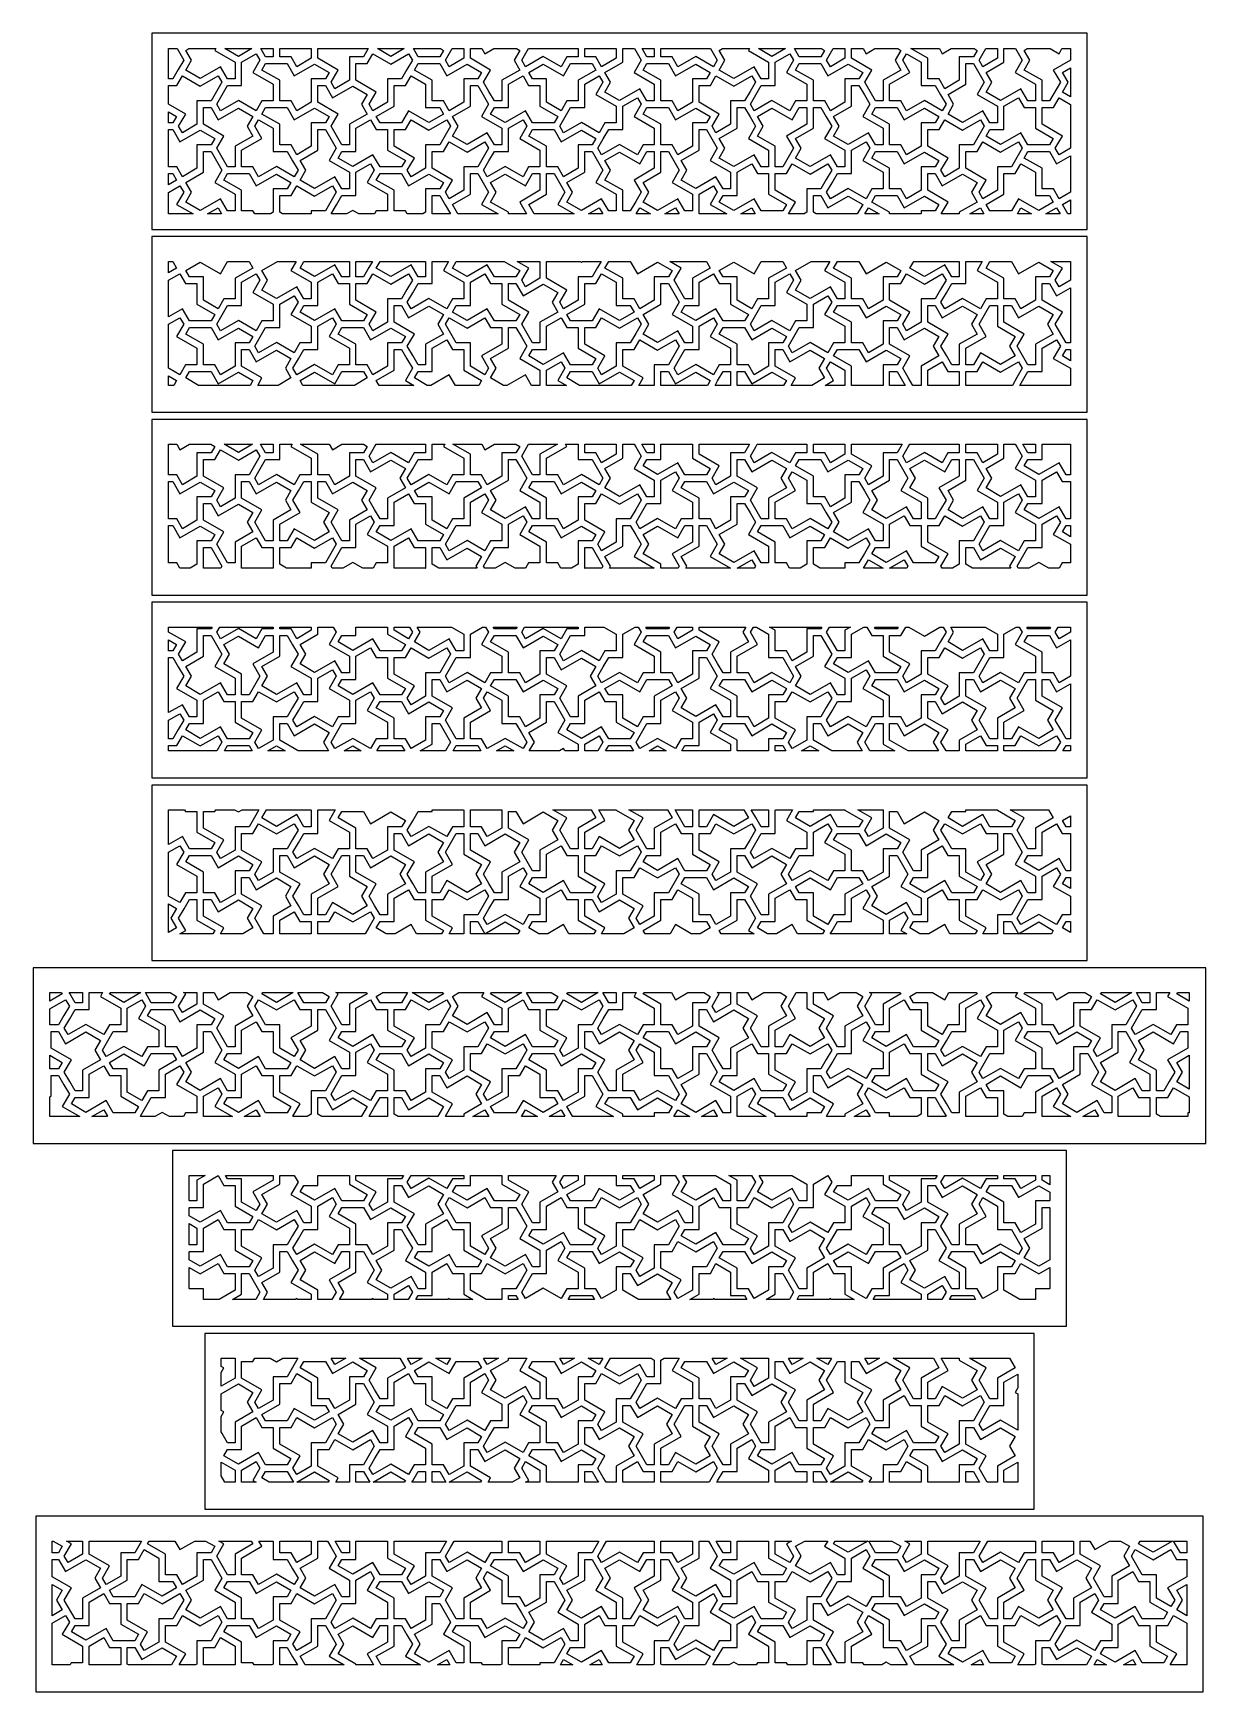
# Model space of a CAD drawing. Extents: x 84 to 1219, y 63 to 1669.
import ezdxf

# ---------------------------------------------------------------- set-up
doc = ezdxf.new("R2010")
doc.units = 0

msp = doc.modelspace()

# ---------------------------------------------------------------- linework, layer by layer
at = {"layer": 'Layer 1', "color": 7}
for points in [[(198.86437, 1479.32), (1103.8644, 1479.32), (1103.8644, 1669.32), (198.86437, 1669.32), (198.86437, 1479.32)], [(229.55227, 1643.12), (224.32725, 1634.07), (219.10223, 1625.02), (214.86437, 1625.02), (214.86437, 1654.32), (223.08594, 1654.32), (229.55227, 1643.12)], [(259.61993, 1652.59872), (279.23755, 1641.27248), (279.23755, 1625.02), (271.98751, 1625.02), (265.16249, 1636.84128), (245.54487, 1625.51504), (231.46981, 1633.64128), (236.94235, 1643.12), (231.46981, 1652.59872), (234.45116, 1654.32), (260.61371, 1654.32), (259.61993, 1652.59872)], [(282.43755, 1646.81504), (269.43858, 1654.32), (295.43652, 1654.32), (282.43755, 1646.81504)], [(316.13023, 1646.32), (308.88019, 1646.32), (304.26139, 1654.32), (316.13023, 1654.32), (316.13023, 1646.32)], [(353.02292, 1644.96752), (338.94786, 1636.84128), (333.47531, 1646.32), (322.53023, 1646.32), (322.53023, 1654.32), (353.02292, 1654.32), (353.02292, 1644.96752)], [(403.56564, 1646.32), (389.9156, 1646.32), (389.9156, 1623.66752), (375.84054, 1615.54128), (372.21552, 1621.82), (379.04054, 1633.64128), (359.42292, 1644.96752), (359.42292, 1654.32), (408.18444, 1654.32), (403.56564, 1646.32)], [(430.00828, 1646.81504), (417.00931, 1654.32), (443.00725, 1654.32), (430.00828, 1646.81504)], [(480.97602, 1652.59872), (477.351, 1646.32), (466.90096, 1646.32), (456.45092, 1646.32), (451.83212, 1654.32), (477.99467, 1654.32), (480.97602, 1652.59872)], [(500.59364, 1644.96752), (486.51858, 1636.84128), (482.89356, 1643.12), (489.35989, 1654.32), (500.59364, 1654.32), (500.59364, 1644.96752)], [(537.48633, 1603.72), (530.23629, 1603.72), (525.01127, 1612.77), (519.78625, 1621.82), (526.61127, 1633.64128), (506.99364, 1644.96752), (506.99364, 1654.32), (518.2274, 1654.32), (521.0687, 1649.39872), (529.59261, 1654.32), (551.78004, 1654.32), (554.76139, 1652.59872), (549.28885, 1643.12), (554.76139, 1633.64128), (537.48633, 1623.66752), (537.48633, 1603.72)], [(560.30395, 1636.84128), (556.67893, 1643.12), (561.90395, 1652.17), (563.14525, 1654.32), (611.27169, 1654.32), (611.27169, 1646.32), (600.32661, 1646.32), (594.85407, 1636.84128), (577.57901, 1646.81504), (560.30395, 1636.84128)], [(648.16437, 1644.96752), (634.08931, 1636.84128), (628.61677, 1646.32), (617.67169, 1646.32), (617.67169, 1654.32), (648.16437, 1654.32), (648.16437, 1644.96752)], [(654.56437, 1654.32), (665.79813, 1654.32), (667.03943, 1652.17), (672.26445, 1643.12), (665.43943, 1631.29872), (685.05706, 1619.97248), (685.05706, 1603.72), (677.80702, 1603.72), (670.982, 1615.54128), (651.36437, 1604.21504), (637.28931, 1612.34128), (642.76185, 1621.82), (637.28931, 1631.29872), (654.56437, 1641.27248), (654.56437, 1654.32)], [(685.05706, 1646.32), (677.80702, 1646.32), (673.18821, 1654.32), (685.05706, 1654.32), (685.05706, 1646.32)], [(725.14974, 1646.81504), (707.87468, 1636.84128), (702.40214, 1646.32), (691.45706, 1646.32), (691.45706, 1654.32), (739.58349, 1654.32), (740.8248, 1652.17), (746.04982, 1643.12), (742.4248, 1636.84128), (725.14974, 1646.81504)], [(776.11748, 1652.59872), (795.7351, 1641.27248), (795.7351, 1625.02), (788.48506, 1625.02), (781.66004, 1636.84128), (762.04242, 1625.51504), (747.96736, 1633.64128), (753.4399, 1643.12), (747.96736, 1652.59872), (750.94871, 1654.32), (777.11126, 1654.32), (776.11748, 1652.59872)], [(798.9351, 1646.81504), (785.93613, 1654.32), (811.93407, 1654.32), (798.9351, 1646.81504)], [(849.90284, 1652.59872), (846.27782, 1646.32), (825.37774, 1646.32), (820.75894, 1654.32), (846.9215, 1654.32), (849.90284, 1652.59872)], [(869.5205, 1644.96752), (855.44541, 1636.84128), (851.82039, 1643.12), (858.28671, 1654.32), (869.5205, 1654.32), (869.5205, 1644.96752)], [(906.4131, 1603.72), (899.1631, 1603.72), (893.9381, 1612.77), (888.7131, 1621.82), (895.5381, 1633.64128), (875.9205, 1644.96752), (875.9205, 1654.32), (887.1542, 1654.32), (889.9955, 1649.39872), (898.5194, 1654.32), (920.7069, 1654.32), (923.6882, 1652.59872), (918.2157, 1643.12), (923.6882, 1633.64128), (906.4131, 1623.66752), (906.4131, 1603.72)], [(933.5069, 1654.32), (960.9396, 1654.32), (963.7809, 1649.39872), (972.3048, 1654.32), (994.4922, 1654.32), (997.4736, 1652.59872), (993.8486, 1646.32), (980.1985, 1646.32), (980.1985, 1623.66752), (966.1235, 1615.54128), (960.6509, 1625.02), (949.7058, 1625.02), (949.7058, 1644.96752), (933.5069, 1654.32)], [(1017.0912, 1644.96752), (1003.0161, 1636.84128), (999.3911, 1643.12), (1005.8574, 1654.32), (1017.0912, 1654.32), (1017.0912, 1644.96752)], [(1023.4912, 1654.32), (1034.725, 1654.32), (1035.9663, 1652.17), (1041.1913, 1643.12), (1034.3663, 1631.29872), (1053.9839, 1619.97248), (1053.9839, 1603.72), (1046.7338, 1603.72), (1039.9088, 1615.54128), (1020.2912, 1604.21504), (1006.2161, 1612.34128), (1011.6887, 1621.82), (1006.2161, 1631.29872), (1023.4912, 1641.27248), (1023.4912, 1654.32)], [(1060.3839, 1623.66752), (1043.1088, 1633.64128), (1048.5814, 1643.12), (1043.1088, 1652.59872), (1046.0902, 1654.32), (1068.2776, 1654.32), (1076.8015, 1649.39872), (1079.6428, 1654.32), (1087.8644, 1654.32), (1087.8644, 1643.22843), (1071.2589, 1633.64128), (1078.084, 1621.82), (1067.6339, 1603.72), (1060.3839, 1603.72), (1060.3839, 1623.66752)], [(282.43755, 1604.21504), (265.16249, 1594.24128), (261.53747, 1600.52), (271.98751, 1618.62), (285.63755, 1618.62), (285.63755, 1641.27248), (299.71261, 1649.39872), (303.33763, 1643.12), (296.51261, 1631.29872), (316.13023, 1619.97248), (316.13023, 1603.72), (305.18515, 1603.72), (299.71261, 1594.24128), (282.43755, 1604.21504)], [(322.53023, 1623.66752), (305.25517, 1633.64128), (308.88019, 1639.92), (319.33023, 1639.92), (329.78027, 1639.92), (336.60529, 1628.09872), (356.22292, 1639.42496), (370.29798, 1631.29872), (366.67296, 1625.02), (353.02292, 1625.02), (353.02292, 1602.36752), (338.94786, 1594.24128), (333.47531, 1603.72), (322.53023, 1603.72), (322.53023, 1623.66752)], [(430.00828, 1639.42496), (447.28334, 1649.39872), (450.90836, 1643.12), (445.68334, 1634.07), (440.45832, 1625.02), (426.80828, 1625.02), (426.80828, 1602.36752), (412.73322, 1594.24128), (409.1082, 1600.52), (415.93322, 1612.34128), (396.3156, 1623.66752), (396.3156, 1639.92), (407.26068, 1639.92), (412.73322, 1649.39872), (430.00828, 1639.42496)], [(470.10096, 1623.66752), (452.8259, 1633.64128), (456.45092, 1639.92), (466.90096, 1639.92), (477.351, 1639.92), (484.17602, 1628.09872), (503.79364, 1639.42496), (517.8687, 1631.29872), (514.24368, 1625.02), (500.59364, 1625.02), (500.59364, 1602.36752), (486.51858, 1594.24128), (481.04604, 1603.72), (470.10096, 1603.72), (470.10096, 1623.66752)], [(628.54675, 1633.64128), (611.27169, 1623.66752), (611.27169, 1603.72), (600.32661, 1603.72), (594.85407, 1594.24128), (580.77901, 1602.36752), (580.77901, 1625.02), (567.12897, 1625.02), (563.50395, 1631.29872), (577.57901, 1639.42496), (597.19663, 1628.09872), (604.02165, 1639.92), (624.92173, 1639.92), (628.54675, 1633.64128)], [(691.45706, 1623.66752), (674.182, 1633.64128), (677.80702, 1639.92), (688.25706, 1639.92), (698.70709, 1639.92), (705.53211, 1628.09872), (725.14974, 1639.42496), (739.2248, 1631.29872), (735.59978, 1625.02), (721.94974, 1625.02), (721.94974, 1602.36752), (707.87468, 1594.24128), (702.40214, 1603.72), (691.45706, 1603.72), (691.45706, 1623.66752)], [(798.9351, 1604.21504), (781.66004, 1594.24128), (778.03502, 1600.52), (783.26004, 1609.57), (788.48506, 1618.62), (802.1351, 1618.62), (802.1351, 1641.27248), (816.21016, 1649.39872), (819.83518, 1643.12), (813.01016, 1631.29872), (832.62778, 1619.97248), (832.62778, 1603.72), (821.6827, 1603.72), (816.21016, 1594.24128), (798.9351, 1604.21504)], [(839.02778, 1623.66752), (821.75272, 1633.64128), (825.37774, 1639.92), (846.27782, 1639.92), (853.10284, 1628.09872), (872.7205, 1639.42496), (886.7955, 1631.29872), (883.1705, 1625.02), (869.5205, 1625.02), (869.5205, 1602.36752), (855.44541, 1594.24128), (849.97287, 1603.72), (839.02778, 1603.72), (839.02778, 1623.66752)], [(963.7809, 1594.24128), (946.5058, 1604.21504), (929.2308, 1594.24128), (923.7582, 1603.72), (912.8131, 1603.72), (912.8131, 1619.97248), (932.4308, 1631.29872), (925.6058, 1643.12), (929.2308, 1649.39872), (943.3058, 1641.27248), (943.3058, 1618.62), (956.9559, 1618.62), (962.1809, 1609.57), (967.4059, 1600.52), (963.7809, 1594.24128)], [(986.5985, 1619.97248), (986.5985, 1639.92), (993.8486, 1639.92), (999.0736, 1630.87), (1004.2986, 1621.82), (997.4736, 1609.99872), (1017.0912, 1598.67248), (1017.0912, 1582.42), (1009.8412, 1582.42), (1003.0161, 1594.24128), (983.3985, 1582.91504), (969.3235, 1591.04128), (974.796, 1600.52), (969.3235, 1609.99872), (986.5985, 1619.97248)], [(262.81993, 1628.09872), (266.44495, 1621.82), (255.99491, 1603.72), (242.34487, 1603.72), (242.34487, 1581.06752), (228.26981, 1572.94128), (224.64479, 1579.22), (231.46981, 1591.04128), (214.86437, 1600.62843), (214.86437, 1618.62), (222.79727, 1618.62), (228.26981, 1628.09872), (245.54487, 1618.12496), (262.81993, 1628.09872)], [(415.93322, 1588.69872), (433.20828, 1598.67248), (433.20828, 1618.62), (444.15336, 1618.62), (449.6259, 1628.09872), (463.70096, 1619.97248), (463.70096, 1597.32), (477.351, 1597.32), (480.97602, 1591.04128), (466.90096, 1582.91504), (447.28334, 1594.24128), (440.45832, 1582.42), (419.55824, 1582.42), (415.93322, 1588.69872)], [(574.37901, 1598.67248), (591.65407, 1588.69872), (588.02905, 1582.42), (567.12897, 1582.42), (560.30395, 1594.24128), (540.68633, 1582.91504), (526.61127, 1591.04128), (530.23629, 1597.32), (543.88633, 1597.32), (543.88633, 1619.97248), (557.96139, 1628.09872), (563.43393, 1618.62), (574.37901, 1618.62), (574.37901, 1598.67248)], [(614.47169, 1582.91504), (597.19663, 1572.94128), (593.57161, 1579.22), (598.79663, 1588.27), (604.02165, 1597.32), (617.67169, 1597.32), (617.67169, 1619.97248), (631.74675, 1628.09872), (635.37177, 1621.82), (628.54675, 1609.99872), (648.16437, 1598.67248), (648.16437, 1582.42), (637.21929, 1582.42), (631.74675, 1572.94128), (614.47169, 1582.91504)], [(762.04242, 1618.12496), (779.31748, 1628.09872), (782.9425, 1621.82), (777.71748, 1612.77), (772.49246, 1603.72), (758.84242, 1603.72), (758.84242, 1581.06752), (744.76736, 1572.94128), (741.14234, 1579.22), (747.96736, 1591.04128), (728.34974, 1602.36752), (728.34974, 1618.62), (739.29482, 1618.62), (744.76736, 1628.09872), (762.04242, 1618.12496)], [(1080.0015, 1612.34128), (1085.474, 1621.82), (1080.0015, 1631.29872), (1087.8644, 1635.83835), (1087.8644, 1607.80165), (1080.0015, 1612.34128)], [(389.9156, 1581.06752), (389.9156, 1561.12), (382.66556, 1561.12), (377.44054, 1570.17), (372.21552, 1579.22), (379.04054, 1591.04128), (359.42292, 1602.36752), (359.42292, 1618.62), (366.67296, 1618.62), (373.49798, 1606.79872), (393.1156, 1618.12496), (407.19066, 1609.99872), (401.71812, 1600.52), (407.19066, 1591.04128), (389.9156, 1581.06752)], [(506.99364, 1598.67248), (506.99364, 1618.62), (514.24368, 1618.62), (519.4687, 1609.57), (524.69372, 1600.52), (517.8687, 1588.69872), (537.48633, 1577.37248), (537.48633, 1561.12), (530.23629, 1561.12), (523.41127, 1572.94128), (503.79364, 1561.61504), (489.71858, 1569.74128), (495.19113, 1579.22), (489.71858, 1588.69872), (506.99364, 1598.67248)], [(651.36437, 1561.61504), (634.08931, 1551.64128), (630.46429, 1557.92), (635.68931, 1566.97), (640.91433, 1576.02), (654.56437, 1576.02), (654.56437, 1598.67248), (668.63943, 1606.79872), (672.26445, 1600.52), (665.43943, 1588.69872), (685.05706, 1577.37248), (685.05706, 1561.12), (674.11197, 1561.12), (668.63943, 1551.64128), (651.36437, 1561.61504)], [(875.9205, 1598.67248), (875.9205, 1618.62), (883.1705, 1618.62), (888.3955, 1609.57), (893.6205, 1600.52), (886.7955, 1588.69872), (906.4131, 1577.37248), (906.4131, 1561.12), (899.1631, 1561.12), (892.3381, 1572.94128), (872.7205, 1561.61504), (858.64541, 1569.74128), (864.11795, 1579.22), (858.64541, 1588.69872), (875.9205, 1598.67248)], [(1053.9839, 1577.37248), (1071.2589, 1567.39872), (1067.6339, 1561.12), (1046.7338, 1561.12), (1039.9088, 1572.94128), (1020.2912, 1561.61504), (1006.2161, 1569.74128), (1009.8412, 1576.02), (1023.4912, 1576.02), (1023.4912, 1598.67248), (1037.5663, 1606.79872), (1043.0388, 1597.32), (1053.9839, 1597.32), (1053.9839, 1577.37248)], [(1076.8015, 1551.64128), (1073.1765, 1557.92), (1080.0015, 1569.74128), (1060.3839, 1581.06752), (1060.3839, 1597.32), (1071.329, 1597.32), (1076.8015, 1606.79872), (1087.8644, 1600.41157), (1087.8644, 1558.02843), (1076.8015, 1551.64128)], [(222.72725, 1588.69872), (219.10223, 1582.42), (214.86437, 1582.42), (214.86437, 1593.23835), (222.72725, 1588.69872)], [(279.23755, 1559.76752), (279.23755, 1539.82), (271.98751, 1539.82), (261.53747, 1557.92), (268.36249, 1569.74128), (248.74487, 1581.06752), (248.74487, 1597.32), (255.99491, 1597.32), (262.81993, 1585.49872), (282.43755, 1596.82496), (296.51261, 1588.69872), (291.04007, 1579.22), (296.51261, 1569.74128), (279.23755, 1559.76752)], [(322.53023, 1581.06752), (305.25517, 1591.04128), (308.88019, 1597.32), (329.78027, 1597.32), (336.60529, 1585.49872), (356.22292, 1596.82496), (370.29798, 1588.69872), (366.67296, 1582.42), (353.02292, 1582.42), (353.02292, 1559.76752), (338.94786, 1551.64128), (333.47531, 1561.12), (322.53023, 1561.12), (322.53023, 1581.06752)], [(691.45706, 1581.06752), (674.182, 1591.04128), (677.80702, 1597.32), (698.70709, 1597.32), (705.53211, 1585.49872), (725.14974, 1596.82496), (739.2248, 1588.69872), (735.59978, 1582.42), (721.94974, 1582.42), (721.94974, 1559.76752), (707.87468, 1551.64128), (702.40214, 1561.12), (691.45706, 1561.12), (691.45706, 1581.06752)], [(765.24242, 1577.37248), (765.24242, 1597.32), (772.49246, 1597.32), (777.71748, 1588.27), (782.9425, 1579.22), (776.11748, 1567.39872), (795.7351, 1556.07248), (795.7351, 1539.82), (788.48506, 1539.82), (781.66004, 1551.64128), (762.04242, 1540.31504), (747.96736, 1548.44128), (753.4399, 1557.92), (747.96736, 1567.39872), (765.24242, 1577.37248)], [(802.1351, 1539.82), (802.1351, 1559.76752), (784.86004, 1569.74128), (790.33258, 1579.22), (784.86004, 1588.69872), (798.9351, 1596.82496), (818.55272, 1585.49872), (825.37774, 1597.32), (832.62778, 1597.32), (832.62778, 1581.06752), (813.01016, 1569.74128), (819.83518, 1557.92), (814.61016, 1548.87), (809.38514, 1539.82), (802.1351, 1539.82)], [(839.02778, 1577.37248), (839.02778, 1597.32), (846.27782, 1597.32), (851.50284, 1588.27), (856.72786, 1579.22), (849.90284, 1567.39872), (869.5205, 1556.07248), (869.5205, 1539.82), (862.27043, 1539.82), (855.44541, 1551.64128), (835.82778, 1540.31504), (821.75272, 1548.44128), (827.22526, 1557.92), (821.75272, 1567.39872), (839.02778, 1577.37248)], [(912.8131, 1581.06752), (895.5381, 1591.04128), (899.1631, 1597.32), (909.6131, 1597.32), (920.0632, 1597.32), (926.8882, 1585.49872), (946.5058, 1596.82496), (960.5809, 1588.69872), (956.9559, 1582.42), (943.3058, 1582.42), (943.3058, 1559.76752), (929.2308, 1551.64128), (923.7582, 1561.12), (912.8131, 1561.12), (912.8131, 1581.06752)], [(219.10223, 1576.02), (225.92725, 1564.19872), (245.54487, 1575.52496), (259.61993, 1567.39872), (255.99491, 1561.12), (242.34487, 1561.12), (242.34487, 1538.46752), (228.26981, 1530.34128), (222.79727, 1539.82), (214.86437, 1539.82), (214.86437, 1576.02), (219.10223, 1576.02)], [(336.60529, 1530.34128), (319.33023, 1540.31504), (302.05517, 1530.34128), (296.58263, 1539.82), (285.63755, 1539.82), (285.63755, 1556.07248), (305.25517, 1567.39872), (298.43015, 1579.22), (302.05517, 1585.49872), (316.13023, 1577.37248), (316.13023, 1554.72), (329.78027, 1554.72), (335.00529, 1545.67), (340.23031, 1536.62), (336.60529, 1530.34128)], [(359.42292, 1556.07248), (359.42292, 1576.02), (366.67296, 1576.02), (371.89798, 1566.97), (377.12299, 1557.92), (370.29798, 1546.09872), (389.9156, 1534.77248), (389.9156, 1518.52), (382.66556, 1518.52), (375.84054, 1530.34128), (356.22292, 1519.01504), (342.14786, 1527.14128), (347.6204, 1536.62), (342.14786, 1546.09872), (359.42292, 1556.07248)], [(426.80828, 1556.07248), (444.08334, 1546.09872), (440.45832, 1539.82), (430.00828, 1539.82), (419.55824, 1539.82), (412.73322, 1551.64128), (393.1156, 1540.31504), (379.04054, 1548.44128), (382.66556, 1554.72), (396.3156, 1554.72), (396.3156, 1577.37248), (410.39066, 1585.49872), (415.8632, 1576.02), (426.80828, 1576.02), (426.80828, 1556.07248)], [(466.90096, 1575.52496), (484.17602, 1585.49872), (487.80104, 1579.22), (482.57602, 1570.17), (477.351, 1561.12), (463.70096, 1561.12), (463.70096, 1538.46752), (449.6259, 1530.34128), (446.00088, 1536.62), (452.8259, 1548.44128), (433.20828, 1559.76752), (433.20828, 1576.02), (444.15336, 1576.02), (449.6259, 1585.49872), (466.90096, 1575.52496)], [(540.68633, 1540.31504), (523.41127, 1530.34128), (519.78625, 1536.62), (525.01127, 1545.67), (530.23629, 1554.72), (543.88633, 1554.72), (543.88633, 1577.37248), (557.96139, 1585.49872), (561.58641, 1579.22), (554.76139, 1567.39872), (574.37901, 1556.07248), (574.37901, 1539.82), (563.43393, 1539.82), (557.96139, 1530.34128), (540.68633, 1540.31504)], [(580.77901, 1559.76752), (563.50395, 1569.74128), (567.12897, 1576.02), (588.02905, 1576.02), (594.85407, 1564.19872), (614.47169, 1575.52496), (628.54675, 1567.39872), (624.92173, 1561.12), (611.27169, 1561.12), (611.27169, 1538.46752), (597.19663, 1530.34128), (591.72409, 1539.82), (580.77901, 1539.82), (580.77901, 1559.76752)], [(728.34974, 1556.07248), (728.34974, 1576.02), (735.59978, 1576.02), (740.8248, 1566.97), (746.04982, 1557.92), (739.2248, 1546.09872), (758.84242, 1534.77248), (758.84242, 1518.52), (751.59238, 1518.52), (744.76736, 1530.34128), (725.14974, 1519.01504), (711.07468, 1527.14128), (716.54722, 1536.62), (711.07468, 1546.09872), (728.34974, 1556.07248)], [(983.3985, 1575.52496), (1000.6736, 1585.49872), (1004.2986, 1579.22), (999.0736, 1570.17), (993.8486, 1561.12), (980.1985, 1561.12), (980.1985, 1538.46752), (966.1235, 1530.34128), (962.4984, 1536.62), (969.3235, 1548.44128), (949.7058, 1559.76752), (949.7058, 1576.02), (960.6509, 1576.02), (966.1235, 1585.49872), (983.3985, 1575.52496)], [(503.79364, 1554.22496), (521.0687, 1564.19872), (524.69372, 1557.92), (519.4687, 1548.87), (514.24368, 1539.82), (500.59364, 1539.82), (500.59364, 1517.16752), (486.51858, 1509.04128), (482.89356, 1515.32), (489.71858, 1527.14128), (470.10096, 1538.46752), (470.10096, 1554.72), (481.04604, 1554.72), (486.51858, 1564.19872), (503.79364, 1554.22496)], [(872.7205, 1519.01504), (855.44541, 1509.04128), (851.82039, 1515.32), (857.04541, 1524.37), (862.27043, 1533.42), (875.9205, 1533.42), (875.9205, 1556.07248), (889.9955, 1564.19872), (893.6205, 1557.92), (886.7955, 1546.09872), (906.4131, 1534.77248), (906.4131, 1518.52), (895.4681, 1518.52), (889.9955, 1509.04128), (872.7205, 1519.01504)], [(1020.2912, 1554.22496), (1037.5663, 1564.19872), (1041.1913, 1557.92), (1035.9663, 1548.87), (1030.7412, 1539.82), (1017.0912, 1539.82), (1017.0912, 1517.16752), (1003.0161, 1509.04128), (999.3911, 1515.32), (1006.2161, 1527.14128), (986.5985, 1538.46752), (986.5985, 1554.72), (997.5436, 1554.72), (1003.0161, 1564.19872), (1020.2912, 1554.22496)], [(248.74487, 1534.77248), (248.74487, 1554.72), (255.99491, 1554.72), (266.44495, 1536.62), (259.61993, 1524.79872), (279.23755, 1513.47248), (279.23755, 1497.22), (271.98751, 1497.22), (265.16249, 1509.04128), (245.54487, 1497.71504), (231.46981, 1505.84128), (236.94235, 1515.32), (231.46981, 1524.79872), (248.74487, 1534.77248)], [(387.23521, 1494.32), (372.38872, 1494.32), (377.44054, 1503.07), (382.66556, 1512.12), (396.3156, 1512.12), (396.3156, 1534.77248), (410.39066, 1542.89872), (414.01568, 1536.62), (407.19066, 1524.79872), (426.80828, 1513.47248), (426.80828, 1497.22), (415.8632, 1497.22), (414.18888, 1494.32), (398.99598, 1494.32), (393.1156, 1497.71504), (387.23521, 1494.32)], [(617.67169, 1534.77248), (617.67169, 1554.72), (624.92173, 1554.72), (630.14675, 1545.67), (635.37177, 1536.62), (628.54675, 1524.79872), (648.16437, 1513.47248), (648.16437, 1497.22), (640.91433, 1497.22), (634.08931, 1509.04128), (614.47169, 1497.71504), (600.39663, 1505.84128), (605.86917, 1515.32), (600.39663, 1524.79872), (617.67169, 1534.77248)], [(654.56437, 1497.22), (654.56437, 1517.16752), (637.28931, 1527.14128), (642.76185, 1536.62), (637.28931, 1546.09872), (651.36437, 1554.22496), (670.982, 1542.89872), (677.80702, 1554.72), (685.05706, 1554.72), (685.05706, 1538.46752), (665.43943, 1527.14128), (672.26445, 1515.32), (667.03943, 1506.27), (661.81441, 1497.22), (654.56437, 1497.22)], [(691.45706, 1534.77248), (691.45706, 1554.72), (698.70709, 1554.72), (703.93211, 1545.67), (709.15713, 1536.62), (702.33211, 1524.79872), (721.94974, 1513.47248), (721.94974, 1497.22), (714.6997, 1497.22), (707.87468, 1509.04128), (688.25706, 1497.71504), (674.182, 1505.84128), (679.65454, 1515.32), (674.182, 1524.79872), (691.45706, 1534.77248)], [(795.7351, 1513.47248), (813.01016, 1503.49872), (809.38514, 1497.22), (788.48506, 1497.22), (781.66004, 1509.04128), (762.04242, 1497.71504), (747.96736, 1505.84128), (751.59238, 1512.12), (765.24242, 1512.12), (765.24242, 1534.77248), (779.31748, 1542.89872), (784.79002, 1533.42), (795.7351, 1533.42), (795.7351, 1513.47248)], [(853.10284, 1542.89872), (856.72786, 1536.62), (851.50284, 1527.57), (846.27782, 1518.52), (832.62778, 1518.52), (832.62778, 1495.86752), (829.9474, 1494.32), (815.10091, 1494.32), (821.75272, 1505.84128), (802.1351, 1517.16752), (802.1351, 1533.42), (813.08018, 1533.42), (818.55272, 1542.89872), (835.82778, 1532.92496), (853.10284, 1542.89872)], [(912.8131, 1538.46752), (895.5381, 1548.44128), (899.1631, 1554.72), (920.0632, 1554.72), (926.8882, 1542.89872), (946.5058, 1554.22496), (960.5809, 1546.09872), (956.9559, 1539.82), (943.3058, 1539.82), (943.3058, 1517.16752), (929.2308, 1509.04128), (923.7582, 1518.52), (912.8131, 1518.52), (912.8131, 1538.46752)], [(1006.2161, 1503.49872), (1023.4912, 1513.47248), (1023.4912, 1533.42), (1034.4363, 1533.42), (1039.9088, 1542.89872), (1053.9839, 1534.77248), (1053.9839, 1512.12), (1067.6339, 1512.12), (1071.2589, 1505.84128), (1057.1839, 1497.71504), (1037.5663, 1509.04128), (1030.7412, 1497.22), (1009.8412, 1497.22), (1006.2161, 1503.49872)], [(1043.1088, 1548.44128), (1046.7338, 1554.72), (1067.6339, 1554.72), (1074.4589, 1542.89872), (1087.8644, 1550.63835), (1087.8644, 1515.42843), (1076.8015, 1509.04128), (1071.329, 1518.52), (1060.3839, 1518.52), (1060.3839, 1538.46752), (1043.1088, 1548.44128)], [(214.86437, 1522.60165), (214.86437, 1533.42), (219.10223, 1533.42), (222.72725, 1527.14128), (214.86437, 1522.60165)], [(268.36249, 1527.14128), (271.98751, 1533.42), (282.43755, 1533.42), (292.88759, 1533.42), (299.71261, 1521.59872), (319.33023, 1532.92496), (333.40529, 1524.79872), (329.78027, 1518.52), (316.13023, 1518.52), (316.13023, 1495.86752), (313.44985, 1494.32), (298.25695, 1494.32), (296.58263, 1497.22), (285.63755, 1497.22), (285.63755, 1517.16752), (268.36249, 1527.14128)], [(415.93322, 1527.14128), (419.55824, 1533.42), (430.00828, 1533.42), (440.45832, 1533.42), (447.28334, 1521.59872), (466.90096, 1532.92496), (480.97602, 1524.79872), (477.351, 1518.52), (463.70096, 1518.52), (463.70096, 1495.86752), (461.02058, 1494.32), (445.82768, 1494.32), (444.15336, 1497.22), (433.20828, 1497.22), (433.20828, 1517.16752), (415.93322, 1527.14128)], [(506.99364, 1533.42), (514.24368, 1533.42), (519.4687, 1524.37), (524.69372, 1515.32), (517.8687, 1503.49872), (533.76671, 1494.32), (495.01792, 1494.32), (489.71858, 1503.49872), (506.99364, 1513.47248), (506.99364, 1533.42)], [(543.88633, 1495.86752), (526.61127, 1505.84128), (532.08381, 1515.32), (526.61127, 1524.79872), (540.68633, 1532.92496), (560.30395, 1521.59872), (567.12897, 1533.42), (574.37901, 1533.42), (574.37901, 1517.16752), (554.76139, 1505.84128), (561.4132, 1494.32), (543.88633, 1494.32), (543.88633, 1495.86752)], [(580.77901, 1533.42), (588.02905, 1533.42), (593.25407, 1524.37), (598.47909, 1515.32), (591.65407, 1503.49872), (607.55208, 1494.32), (568.80328, 1494.32), (563.50395, 1503.49872), (580.77901, 1513.47248), (580.77901, 1533.42)], [(980.1985, 1494.32), (962.6716, 1494.32), (969.3235, 1505.84128), (949.7058, 1517.16752), (949.7058, 1533.42), (956.9559, 1533.42), (963.7809, 1521.59872), (983.3985, 1532.92496), (997.4736, 1524.79872), (992.001, 1515.32), (997.4736, 1505.84128), (980.1985, 1495.86752), (980.1985, 1494.32)], [(225.92725, 1521.59872), (229.55227, 1515.32), (222.72725, 1503.49872), (238.62525, 1494.32), (214.86437, 1494.32), (214.86437, 1515.21157), (225.92725, 1521.59872)], [(373.49798, 1521.59872), (377.12299, 1515.32), (371.89798, 1506.27), (366.67296, 1497.22), (353.02292, 1497.22), (353.02292, 1494.32), (325.21062, 1494.32), (322.53023, 1495.86752), (322.53023, 1512.12), (333.47531, 1512.12), (338.94786, 1521.59872), (356.22292, 1511.62496), (373.49798, 1521.59872)], [(470.10096, 1512.12), (477.351, 1512.12), (482.57602, 1503.07), (487.62784, 1494.32), (470.10096, 1494.32), (470.10096, 1512.12)], [(728.34974, 1513.47248), (742.4248, 1521.59872), (746.04982, 1515.32), (739.2248, 1503.49872), (755.1228, 1494.32), (728.34974, 1494.32), (728.34974, 1513.47248)], [(839.02778, 1495.86752), (839.02778, 1512.12), (846.27782, 1512.12), (853.10284, 1500.29872), (872.7205, 1511.62496), (886.7955, 1503.49872), (881.4962, 1494.32), (841.70817, 1494.32), (839.02778, 1495.86752)], [(895.5381, 1505.84128), (899.1631, 1512.12), (909.6131, 1512.12), (920.0632, 1512.12), (926.8882, 1500.29872), (946.5058, 1511.62496), (960.5809, 1503.49872), (956.9559, 1497.22), (943.3058, 1497.22), (943.3058, 1494.32), (912.8131, 1494.32), (912.8131, 1495.86752), (895.5381, 1505.84128)], [(262.81993, 1500.29872), (266.27174, 1494.32), (252.46448, 1494.32), (262.81993, 1500.29872)], [(631.74675, 1500.29872), (635.19857, 1494.32), (621.39131, 1494.32), (631.74675, 1500.29872)], [(670.982, 1500.29872), (681.33744, 1494.32), (667.53018, 1494.32), (670.982, 1500.29872)], [(705.53211, 1500.29872), (708.98393, 1494.32), (695.17667, 1494.32), (705.53211, 1500.29872)], [(779.31748, 1500.29872), (782.76929, 1494.32), (768.96203, 1494.32), (779.31748, 1500.29872)], [(892.3381, 1500.29872), (902.6935, 1494.32), (888.8863, 1494.32), (892.3381, 1500.29872)], [(1000.6736, 1500.29872), (1004.1254, 1494.32), (990.3181, 1494.32), (1000.6736, 1500.29872)], [(1039.9088, 1500.29872), (1050.2643, 1494.32), (1036.457, 1494.32), (1039.9088, 1500.29872)], [(1074.4589, 1500.29872), (1077.9108, 1494.32), (1064.1035, 1494.32), (1074.4589, 1500.29872)], [(1080.0015, 1503.49872), (1087.8644, 1508.03835), (1087.8644, 1494.32), (1085.3008, 1494.32), (1080.0015, 1503.49872)], [(198.86437, 1302.32), (1103.8644, 1302.32), (1103.8644, 1472.32), (198.86437, 1472.32), (198.86437, 1302.32)], [(222.72725, 1441.94128), (214.86437, 1437.40165), (214.86437, 1448.32), (219.04449, 1448.32), (222.72725, 1441.94128)], [(296.51261, 1441.94128), (279.23755, 1431.96752), (279.23755, 1412.02), (268.29247, 1412.02), (262.81993, 1402.54128), (248.74487, 1410.66752), (248.74487, 1433.32), (235.09483, 1433.32), (231.46981, 1439.59872), (245.54487, 1447.72496), (265.16249, 1436.39872), (271.98751, 1448.22), (282.43755, 1448.22), (292.88759, 1448.22), (296.51261, 1441.94128)], [(333.40529, 1439.59872), (353.02292, 1428.27248), (353.02292, 1412.02), (345.77288, 1412.02), (338.94786, 1423.84128), (319.33023, 1412.51504), (305.25517, 1420.64128), (310.72771, 1430.12), (305.25517, 1439.59872), (320.36088, 1448.32), (338.44053, 1448.32), (333.40529, 1439.59872)], [(389.9156, 1433.32), (382.66556, 1433.32), (375.84054, 1445.14128), (356.22292, 1433.81504), (342.14786, 1441.94128), (345.83061, 1448.32), (389.9156, 1448.32), (389.9156, 1433.32)], [(396.3156, 1448.32), (412.22589, 1448.32), (408.79066, 1442.37), (403.56564, 1433.32), (396.3156, 1433.32), (396.3156, 1448.32)], [(463.70096, 1433.32), (456.45092, 1433.32), (449.6259, 1445.14128), (430.00828, 1433.81504), (415.93322, 1441.94128), (419.61597, 1448.32), (463.70096, 1448.32), (463.70096, 1433.32)], [(449.6259, 1402.54128), (446.00088, 1408.82), (451.2259, 1417.87), (456.45092, 1426.92), (470.10096, 1426.92), (470.10096, 1448.32), (486.01126, 1448.32), (480.97602, 1439.59872), (500.59364, 1428.27248), (500.59364, 1412.02), (489.64856, 1412.02), (484.17602, 1402.54128), (466.90096, 1412.51504), (449.6259, 1402.54128)], [(554.76139, 1439.59872), (551.13637, 1433.32), (530.23629, 1433.32), (523.41127, 1445.14128), (503.79364, 1433.81504), (489.71858, 1441.94128), (493.3436, 1448.22), (506.99364, 1448.22), (506.99364, 1448.32), (539.65568, 1448.32), (554.76139, 1439.59872)], [(574.37901, 1431.96752), (560.30395, 1423.84128), (556.67893, 1430.12), (563.50395, 1441.94128), (552.45568, 1448.32), (574.37901, 1448.32), (574.37901, 1431.96752)], [(615.50233, 1448.32), (633.58198, 1448.32), (630.14675, 1442.37), (624.92173, 1433.32), (611.27169, 1433.32), (611.27169, 1410.66752), (597.19663, 1402.54128), (593.57161, 1408.82), (600.39663, 1420.64128), (580.77901, 1431.96752), (580.77901, 1448.22), (591.72409, 1448.22), (591.78183, 1448.32), (613.44105, 1448.32), (614.47169, 1447.72496), (615.50233, 1448.32)], [(654.56437, 1431.96752), (637.28931, 1441.94128), (640.91433, 1448.22), (661.81441, 1448.22), (668.63943, 1436.39872), (688.25706, 1447.72496), (702.33211, 1439.59872), (698.70709, 1433.32), (685.05706, 1433.32), (685.05706, 1410.66752), (670.982, 1402.54128), (665.50945, 1412.02), (654.56437, 1412.02), (654.56437, 1431.96752)], [(721.94974, 1412.02), (714.6997, 1412.02), (709.47468, 1421.07), (704.24966, 1430.12), (711.07468, 1441.94128), (700.02641, 1448.32), (735.54204, 1448.32), (739.2248, 1441.94128), (721.94974, 1431.96752), (721.94974, 1412.02)], [(813.01016, 1441.94128), (795.7351, 1431.96752), (795.7351, 1412.02), (784.79002, 1412.02), (779.31748, 1402.54128), (765.24242, 1410.66752), (765.24242, 1433.32), (751.59238, 1433.32), (747.96736, 1439.59872), (762.04242, 1447.72496), (781.66004, 1436.39872), (788.48506, 1448.22), (798.9351, 1448.22), (809.38514, 1448.22), (813.01016, 1441.94128)], [(849.90284, 1439.59872), (869.5205, 1428.27248), (869.5205, 1412.02), (862.27043, 1412.02), (855.44541, 1423.84128), (835.82778, 1412.51504), (821.75272, 1420.64128), (827.22526, 1430.12), (821.75272, 1439.59872), (836.85843, 1448.32), (854.93808, 1448.32), (849.90284, 1439.59872)], [(875.9205, 1431.96752), (858.64541, 1441.94128), (862.27043, 1448.22), (883.1705, 1448.22), (889.9955, 1436.39872), (909.6131, 1447.72496), (923.6882, 1439.59872), (920.0632, 1433.32), (906.4131, 1433.32), (906.4131, 1410.66752), (892.3381, 1402.54128), (886.8655, 1412.02), (875.9205, 1412.02), (875.9205, 1431.96752)], [(980.1985, 1433.32), (972.9485, 1433.32), (966.1235, 1445.14128), (946.5058, 1433.81504), (932.4308, 1441.94128), (936.1135, 1448.32), (980.1985, 1448.32), (980.1985, 1433.32)], [(966.1235, 1402.54128), (962.4984, 1408.82), (967.7235, 1417.87), (972.9485, 1426.92), (986.5985, 1426.92), (986.5985, 1448.32), (1002.5088, 1448.32), (997.4736, 1439.59872), (1017.0912, 1428.27248), (1017.0912, 1412.02), (1006.1461, 1412.02), (1000.6736, 1402.54128), (983.3985, 1412.51504), (966.1235, 1402.54128)], [(1023.4912, 1431.96752), (1006.2161, 1441.94128), (1009.8412, 1448.22), (1030.7412, 1448.22), (1037.5663, 1436.39872), (1057.1839, 1447.72496), (1071.2589, 1439.59872), (1067.6339, 1433.32), (1053.9839, 1433.32), (1053.9839, 1410.66752), (1039.9088, 1402.54128), (1034.4363, 1412.02), (1023.4912, 1412.02), (1023.4912, 1431.96752)], [(1076.8015, 1423.84128), (1073.1765, 1430.12), (1080.0015, 1441.94128), (1068.9532, 1448.32), (1087.8644, 1448.32), (1087.8644, 1430.22843), (1076.8015, 1423.84128)], [(259.61993, 1396.99872), (255.99491, 1390.72), (235.09483, 1390.72), (228.26981, 1402.54128), (214.86437, 1394.80165), (214.86437, 1430.01157), (225.92725, 1436.39872), (231.39979, 1426.92), (242.34487, 1426.92), (242.34487, 1406.97248), (259.61993, 1396.99872)], [(282.43755, 1391.21504), (265.16249, 1381.24128), (261.53747, 1387.52), (271.98751, 1405.62), (285.63755, 1405.62), (285.63755, 1428.27248), (299.71261, 1436.39872), (303.33763, 1430.12), (296.51261, 1418.29872), (316.13023, 1406.97248), (316.13023, 1390.72), (305.18515, 1390.72), (299.71261, 1381.24128), (282.43755, 1391.21504)], [(389.9156, 1406.97248), (407.19066, 1396.99872), (403.56564, 1390.72), (382.66556, 1390.72), (375.84054, 1402.54128), (356.22292, 1391.21504), (342.14786, 1399.34128), (345.77288, 1405.62), (359.42292, 1405.62), (359.42292, 1428.27248), (373.49798, 1436.39872), (378.97052, 1426.92), (389.9156, 1426.92), (389.9156, 1406.97248)], [(430.00828, 1426.42496), (447.28334, 1436.39872), (450.90836, 1430.12), (445.68334, 1421.07), (440.45832, 1412.02), (426.80828, 1412.02), (426.80828, 1389.36752), (412.73322, 1381.24128), (409.1082, 1387.52), (415.93322, 1399.34128), (396.3156, 1410.66752), (396.3156, 1426.92), (407.26068, 1426.92), (412.73322, 1436.39872), (430.00828, 1426.42496)], [(537.48633, 1406.97248), (554.76139, 1396.99872), (551.13637, 1390.72), (530.23629, 1390.72), (523.41127, 1402.54128), (503.79364, 1391.21504), (489.71858, 1399.34128), (493.3436, 1405.62), (506.99364, 1405.62), (506.99364, 1428.27248), (521.0687, 1436.39872), (526.54124, 1426.92), (537.48633, 1426.92), (537.48633, 1406.97248)], [(600.39663, 1396.99872), (617.67169, 1406.97248), (617.67169, 1426.92), (628.61677, 1426.92), (634.08931, 1436.39872), (648.16437, 1428.27248), (648.16437, 1405.62), (661.81441, 1405.62), (665.43943, 1399.34128), (651.36437, 1391.21504), (631.74675, 1402.54128), (624.92173, 1390.72), (604.02165, 1390.72), (600.39663, 1396.99872)], [(758.84242, 1406.97248), (776.11748, 1396.99872), (772.49246, 1390.72), (762.04242, 1390.72), (751.59238, 1390.72), (744.76736, 1402.54128), (725.14974, 1391.21504), (711.07468, 1399.34128), (714.6997, 1405.62), (728.34974, 1405.62), (728.34974, 1428.27248), (742.4248, 1436.39872), (747.89734, 1426.92), (758.84242, 1426.92), (758.84242, 1406.97248)], [(798.9351, 1391.21504), (781.66004, 1381.24128), (778.03502, 1387.52), (783.26004, 1396.57), (788.48506, 1405.62), (802.1351, 1405.62), (802.1351, 1428.27248), (816.21016, 1436.39872), (819.83518, 1430.12), (813.01016, 1418.29872), (832.62778, 1406.97248), (832.62778, 1390.72), (821.6827, 1390.72), (816.21016, 1381.24128), (798.9351, 1391.21504)], [(946.5058, 1426.42496), (963.7809, 1436.39872), (967.4059, 1430.12), (962.1809, 1421.07), (956.9559, 1412.02), (943.3058, 1412.02), (943.3058, 1389.36752), (929.2308, 1381.24128), (925.6058, 1387.52), (932.4308, 1399.34128), (912.8131, 1410.66752), (912.8131, 1426.92), (923.7582, 1426.92), (929.2308, 1436.39872), (946.5058, 1426.42496)], [(319.33023, 1369.91504), (302.05517, 1359.94128), (298.43015, 1366.22), (303.65517, 1375.27), (308.88019, 1384.32), (322.53023, 1384.32), (322.53023, 1406.97248), (336.60529, 1415.09872), (340.23031, 1408.82), (333.40529, 1396.99872), (353.02292, 1385.67248), (353.02292, 1369.42), (342.07783, 1369.42), (336.60529, 1359.94128), (319.33023, 1369.91504)], [(574.37901, 1389.36752), (574.37901, 1369.42), (567.12897, 1369.42), (561.90395, 1378.47), (556.67893, 1387.52), (563.50395, 1399.34128), (543.88633, 1410.66752), (543.88633, 1426.92), (551.13637, 1426.92), (557.96139, 1415.09872), (577.57901, 1426.42496), (591.65407, 1418.29872), (586.18153, 1408.82), (591.65407, 1399.34128), (574.37901, 1389.36752)], [(691.45706, 1406.97248), (691.45706, 1426.92), (698.70709, 1426.92), (703.93211, 1417.87), (709.15713, 1408.82), (702.33211, 1396.99872), (721.94974, 1385.67248), (721.94974, 1369.42), (714.6997, 1369.42), (707.87468, 1381.24128), (688.25706, 1369.91504), (674.182, 1378.04128), (679.65454, 1387.52), (674.182, 1396.99872), (691.45706, 1406.97248)], [(835.82778, 1369.91504), (818.55272, 1359.94128), (814.9277, 1366.22), (820.15272, 1375.27), (825.37774, 1384.32), (839.02778, 1384.32), (839.02778, 1406.97248), (853.10284, 1415.09872), (856.72786, 1408.82), (849.90284, 1396.99872), (869.5205, 1385.67248), (869.5205, 1369.42), (858.57538, 1369.42), (853.10284, 1359.94128), (835.82778, 1369.91504)], [(1083.6265, 1369.42), (1073.1765, 1387.52), (1080.0015, 1399.34128), (1060.3839, 1410.66752), (1060.3839, 1426.92), (1067.6339, 1426.92), (1074.4589, 1415.09872), (1087.8644, 1422.83835), (1087.8644, 1369.42), (1083.6265, 1369.42)], [(463.70096, 1368.06752), (463.70096, 1348.12), (456.45092, 1348.12), (451.2259, 1357.17), (446.00088, 1366.22), (452.8259, 1378.04128), (433.20828, 1389.36752), (433.20828, 1405.62), (440.45832, 1405.62), (447.28334, 1393.79872), (466.90096, 1405.12496), (480.97602, 1396.99872), (475.50348, 1387.52), (480.97602, 1378.04128), (463.70096, 1368.06752)], [(875.9205, 1389.36752), (858.64541, 1399.34128), (862.27043, 1405.62), (883.1705, 1405.62), (889.9955, 1393.79872), (909.6131, 1405.12496), (923.6882, 1396.99872), (920.0632, 1390.72), (906.4131, 1390.72), (906.4131, 1368.06752), (892.3381, 1359.94128), (886.8655, 1369.42), (875.9205, 1369.42), (875.9205, 1389.36752)], [(980.1985, 1368.06752), (980.1985, 1348.12), (972.9485, 1348.12), (967.7235, 1357.17), (962.4984, 1366.22), (969.3235, 1378.04128), (949.7058, 1389.36752), (949.7058, 1405.62), (956.9559, 1405.62), (963.7809, 1393.79872), (983.3985, 1405.12496), (997.4736, 1396.99872), (992.001, 1387.52), (997.4736, 1378.04128), (980.1985, 1368.06752)], [(1017.0912, 1405.62), (1017.0912, 1385.67248), (1034.3663, 1375.69872), (1028.8937, 1366.22), (1034.3663, 1356.74128), (1020.2912, 1348.61504), (1000.6736, 1359.94128), (993.8486, 1348.12), (986.5985, 1348.12), (986.5985, 1364.37248), (1006.2161, 1375.69872), (999.3911, 1387.52), (1009.8412, 1405.62), (1017.0912, 1405.62)], [(1053.9839, 1368.06752), (1053.9839, 1348.12), (1046.7338, 1348.12), (1041.5088, 1357.17), (1036.2838, 1366.22), (1043.1088, 1378.04128), (1023.4912, 1389.36752), (1023.4912, 1405.62), (1030.7412, 1405.62), (1037.5663, 1393.79872), (1057.1839, 1405.12496), (1071.2589, 1396.99872), (1065.7864, 1387.52), (1071.2589, 1378.04128), (1053.9839, 1368.06752)], [(225.92725, 1393.79872), (229.55227, 1387.52), (222.72725, 1375.69872), (242.34487, 1364.37248), (242.34487, 1348.12), (231.39979, 1348.12), (225.92725, 1338.64128), (214.86437, 1345.02843), (214.86437, 1387.41157), (225.92725, 1393.79872)], [(248.74487, 1368.06752), (231.46981, 1378.04128), (235.09483, 1384.32), (255.99491, 1384.32), (262.81993, 1372.49872), (282.43755, 1383.82496), (296.51261, 1375.69872), (292.88759, 1369.42), (279.23755, 1369.42), (279.23755, 1346.76752), (265.16249, 1338.64128), (259.68995, 1348.12), (248.74487, 1348.12), (248.74487, 1368.06752)], [(356.22292, 1348.61504), (338.94786, 1338.64128), (335.32284, 1344.92), (340.54786, 1353.97), (345.77288, 1363.02), (359.42292, 1363.02), (359.42292, 1385.67248), (373.49798, 1393.79872), (377.12299, 1387.52), (370.29798, 1375.69872), (389.9156, 1364.37248), (389.9156, 1348.12), (378.97052, 1348.12), (373.49798, 1338.64128), (356.22292, 1348.61504)], [(396.3156, 1368.06752), (379.04054, 1378.04128), (382.66556, 1384.32), (403.56564, 1384.32), (410.39066, 1372.49872), (430.00828, 1383.82496), (444.08334, 1375.69872), (440.45832, 1369.42), (426.80828, 1369.42), (426.80828, 1346.76752), (412.73322, 1338.64128), (407.26068, 1348.12), (396.3156, 1348.12), (396.3156, 1368.06752)], [(486.51858, 1393.79872), (503.79364, 1383.82496), (521.0687, 1393.79872), (526.54124, 1384.32), (537.48633, 1384.32), (537.48633, 1368.06752), (517.8687, 1356.74128), (524.69372, 1344.92), (521.0687, 1338.64128), (506.99364, 1346.76752), (506.99364, 1369.42), (493.3436, 1369.42), (488.11858, 1378.47), (482.89356, 1387.52), (486.51858, 1393.79872)], [(543.88633, 1384.32), (551.13637, 1384.32), (556.36139, 1375.27), (561.58641, 1366.22), (554.76139, 1354.39872), (574.37901, 1343.07248), (574.37901, 1328.32), (566.26294, 1328.32), (560.30395, 1338.64128), (542.42697, 1328.32), (538.94569, 1328.32), (526.61127, 1335.44128), (532.08381, 1344.92), (526.61127, 1354.39872), (543.88633, 1364.37248), (543.88633, 1384.32)], [(611.27169, 1364.37248), (628.54675, 1354.39872), (624.92173, 1348.12), (614.47169, 1348.12), (604.02165, 1348.12), (597.19663, 1359.94128), (577.57901, 1348.61504), (563.50395, 1356.74128), (567.12897, 1363.02), (580.77901, 1363.02), (580.77901, 1385.67248), (594.85407, 1393.79872), (600.32661, 1384.32), (611.27169, 1384.32), (611.27169, 1364.37248)], [(651.36437, 1383.82496), (668.63943, 1393.79872), (672.26445, 1387.52), (667.03943, 1378.47), (661.81441, 1369.42), (648.16437, 1369.42), (648.16437, 1346.76752), (634.08931, 1338.64128), (630.46429, 1344.92), (637.28931, 1356.74128), (617.67169, 1368.06752), (617.67169, 1384.32), (628.61677, 1384.32), (634.08931, 1393.79872), (651.36437, 1383.82496)], [(725.14974, 1348.61504), (707.87468, 1338.64128), (704.24966, 1344.92), (709.47468, 1353.97), (714.6997, 1363.02), (728.34974, 1363.02), (728.34974, 1385.67248), (742.4248, 1393.79872), (746.04982, 1387.52), (739.2248, 1375.69872), (758.84242, 1364.37248), (758.84242, 1348.12), (747.89734, 1348.12), (742.4248, 1338.64128), (725.14974, 1348.61504)], [(765.24242, 1368.06752), (747.96736, 1378.04128), (751.59238, 1384.32), (762.04242, 1384.32), (772.49246, 1384.32), (779.31748, 1372.49872), (798.9351, 1383.82496), (813.01016, 1375.69872), (809.38514, 1369.42), (795.7351, 1369.42), (795.7351, 1346.76752), (781.66004, 1338.64128), (776.1875, 1348.12), (765.24242, 1348.12), (765.24242, 1368.06752)], [(943.3058, 1328.32), (935.1898, 1328.32), (930.8308, 1335.87), (925.6058, 1344.92), (932.4308, 1356.74128), (912.8131, 1368.06752), (912.8131, 1384.32), (920.0632, 1384.32), (926.8882, 1372.49872), (946.5058, 1383.82496), (960.5809, 1375.69872), (955.1083, 1366.22), (960.5809, 1356.74128), (943.3058, 1346.76752), (943.3058, 1328.32)], [(517.8687, 1333.09872), (515.10971, 1328.32), (492.47758, 1328.32), (486.51858, 1338.64128), (468.6416, 1328.32), (465.16032, 1328.32), (452.8259, 1335.44128), (456.45092, 1341.72), (470.10096, 1341.72), (470.10096, 1364.37248), (484.17602, 1372.49872), (489.64856, 1363.02), (500.59364, 1363.02), (500.59364, 1343.07248), (517.8687, 1333.09872)], [(705.53211, 1372.49872), (709.15713, 1366.22), (703.93211, 1357.17), (698.70709, 1348.12), (685.05706, 1348.12), (685.05706, 1328.32), (670.07052, 1328.32), (674.182, 1335.44128), (654.56437, 1346.76752), (654.56437, 1363.02), (665.50945, 1363.02), (670.982, 1372.49872), (688.25706, 1362.52496), (705.53211, 1372.49872)], [(1041.5088, 1332.67), (1046.7338, 1341.72), (1060.3839, 1341.72), (1060.3839, 1364.37248), (1074.4589, 1372.49872), (1078.084, 1366.22), (1071.2589, 1354.39872), (1087.8644, 1344.81157), (1087.8644, 1328.32), (1038.9973, 1328.32), (1041.5088, 1332.67)], [(305.25517, 1335.44128), (285.63755, 1346.76752), (285.63755, 1363.02), (292.88759, 1363.02), (299.71261, 1351.19872), (319.33023, 1362.52496), (333.40529, 1354.39872), (327.93275, 1344.92), (333.40529, 1335.44128), (321.07087, 1328.32), (301.1437, 1328.32), (305.25517, 1335.44128)], [(433.20828, 1363.02), (440.45832, 1363.02), (445.68334, 1353.97), (450.90836, 1344.92), (444.08334, 1333.09872), (452.36032, 1328.32), (418.69221, 1328.32), (415.93322, 1333.09872), (433.20828, 1343.07248), (433.20828, 1363.02)], [(580.77901, 1343.07248), (594.85407, 1351.19872), (598.47909, 1344.92), (591.65407, 1333.09872), (599.93105, 1328.32), (580.77901, 1328.32), (580.77901, 1343.07248)], [(821.75272, 1335.44128), (802.1351, 1346.76752), (802.1351, 1363.02), (809.38514, 1363.02), (816.21016, 1351.19872), (835.82778, 1362.52496), (849.90284, 1354.39872), (844.4303, 1344.92), (849.90284, 1335.44128), (837.56842, 1328.32), (817.64125, 1328.32), (821.75272, 1335.44128)], [(858.64541, 1333.09872), (851.82039, 1344.92), (855.44541, 1351.19872), (869.5205, 1343.07248), (869.5205, 1328.32), (850.36842, 1328.32), (858.64541, 1333.09872)], [(858.64541, 1356.74128), (862.27043, 1363.02), (883.1705, 1363.02), (889.9955, 1351.19872), (909.6131, 1362.52496), (923.6882, 1354.39872), (920.0632, 1348.12), (906.4131, 1348.12), (906.4131, 1328.32), (875.9205, 1328.32), (875.9205, 1346.76752), (858.64541, 1356.74128)], [(949.7058, 1343.07248), (963.7809, 1351.19872), (969.2534, 1341.72), (980.1985, 1341.72), (980.1985, 1328.32), (949.7058, 1328.32), (949.7058, 1343.07248)], [(1037.5663, 1351.19872), (1041.1913, 1344.92), (1035.9663, 1335.87), (1031.6073, 1328.32), (986.5985, 1328.32), (986.5985, 1341.72), (997.5436, 1341.72), (1003.0161, 1351.19872), (1020.2912, 1341.22496), (1037.5663, 1351.19872)], [(1080.0015, 1356.74128), (1083.6265, 1363.02), (1087.8644, 1363.02), (1087.8644, 1352.20165), (1080.0015, 1356.74128)], [(222.72725, 1333.09872), (219.96825, 1328.32), (214.86437, 1328.32), (214.86437, 1337.63835), (222.72725, 1333.09872)], [(231.46981, 1335.44128), (235.09483, 1341.72), (255.99491, 1341.72), (262.81993, 1329.89872), (282.43755, 1341.22496), (296.51261, 1333.09872), (293.75362, 1328.32), (243.80423, 1328.32), (231.46981, 1335.44128)], [(394.85624, 1328.32), (344.90685, 1328.32), (342.14786, 1333.09872), (356.22292, 1341.22496), (375.84054, 1329.89872), (382.66556, 1341.72), (393.1156, 1341.72), (403.56564, 1341.72), (407.19066, 1335.44128), (394.85624, 1328.32)], [(600.39663, 1335.44128), (604.02165, 1341.72), (614.47169, 1341.72), (624.92173, 1341.72), (631.74675, 1329.89872), (651.36437, 1341.22496), (665.43943, 1333.09872), (662.68044, 1328.32), (612.73105, 1328.32), (600.39663, 1335.44128)], [(691.45706, 1341.72), (698.70709, 1341.72), (705.53211, 1329.89872), (725.14974, 1341.22496), (739.2248, 1333.09872), (736.4658, 1328.32), (691.45706, 1328.32), (691.45706, 1341.72)], [(758.84242, 1328.32), (743.85589, 1328.32), (746.36736, 1332.67), (751.59238, 1341.72), (758.84242, 1341.72), (758.84242, 1328.32)], [(765.24242, 1341.72), (772.49246, 1341.72), (779.31748, 1329.89872), (798.9351, 1341.22496), (813.01016, 1333.09872), (810.25117, 1328.32), (765.24242, 1328.32), (765.24242, 1341.72)], [(912.8131, 1341.72), (920.0632, 1341.72), (925.2882, 1332.67), (927.7997, 1328.32), (912.8131, 1328.32), (912.8131, 1341.72)], [(198.86437, 1125.32), (1103.8644, 1125.32), (1103.8644, 1295.32), (198.86437, 1295.32), (198.86437, 1125.32)], [(225.92725, 1265.99872), (235.14398, 1271.32), (255.94576, 1271.32), (259.61993, 1269.19872), (255.99491, 1262.92), (242.34487, 1262.92), (242.34487, 1240.26752), (228.26981, 1232.14128), (222.79727, 1241.62), (214.86437, 1241.62), (214.86437, 1271.32), (222.855, 1271.32), (225.92725, 1265.99872)], [(282.43755, 1263.41504), (268.74576, 1271.32), (296.12934, 1271.32), (282.43755, 1263.41504)], [(302.05517, 1232.14128), (298.43015, 1238.42), (303.65517, 1247.47), (308.88019, 1256.52), (322.53023, 1256.52), (322.53023, 1271.32), (334.63002, 1271.32), (333.40529, 1269.19872), (353.02292, 1257.87248), (353.02292, 1241.62), (342.07783, 1241.62), (336.60529, 1232.14128), (319.33023, 1242.11504), (302.05517, 1232.14128)], [(316.13023, 1262.92), (308.88019, 1262.92), (304.03045, 1271.32), (316.13023, 1271.32), (316.13023, 1262.92)], [(342.53113, 1271.32), (370.42573, 1271.32), (373.49798, 1265.99872), (382.7147, 1271.32), (403.51649, 1271.32), (407.19066, 1269.19872), (403.56564, 1262.92), (389.9156, 1262.92), (389.9156, 1240.26752), (375.84054, 1232.14128), (370.368, 1241.62), (359.42292, 1241.62), (359.42292, 1261.56752), (342.53113, 1271.32)], [(412.73322, 1253.44128), (409.1082, 1259.72), (414.33322, 1268.77), (415.80546, 1271.32), (463.70096, 1271.32), (463.70096, 1262.92), (452.75588, 1262.92), (447.28334, 1253.44128), (430.00828, 1263.41504), (412.73322, 1253.44128)], [(449.6259, 1232.14128), (446.00088, 1238.42), (451.2259, 1247.47), (456.45092, 1256.52), (470.10096, 1256.52), (470.10096, 1271.32), (482.20074, 1271.32), (480.97602, 1269.19872), (500.59364, 1257.87248), (500.59364, 1241.62), (489.64856, 1241.62), (484.17602, 1232.14128), (466.90096, 1242.11504), (449.6259, 1232.14128)], [(490.10185, 1271.32), (517.99646, 1271.32), (521.0687, 1265.99872), (530.28543, 1271.32), (551.08722, 1271.32), (554.76139, 1269.19872), (551.13637, 1262.92), (537.48633, 1262.92), (537.48633, 1240.26752), (523.41127, 1232.14128), (517.93873, 1241.62), (506.99364, 1241.62), (506.99364, 1261.56752), (490.10185, 1271.32)], [(574.37901, 1241.62), (567.12897, 1241.62), (561.90395, 1250.67), (556.67893, 1259.72), (563.37619, 1271.32), (591.2708, 1271.32), (574.37901, 1261.56752), (574.37901, 1241.62)], [(614.47169, 1242.11504), (597.19663, 1232.14128), (591.72409, 1241.62), (580.77901, 1241.62), (580.77901, 1257.87248), (600.39663, 1269.19872), (599.17191, 1271.32), (611.27169, 1271.32), (611.27169, 1256.52), (624.92173, 1256.52), (630.14675, 1247.47), (635.37177, 1238.42), (631.74675, 1232.14128), (614.47169, 1242.11504)], [(648.16437, 1261.56752), (634.08931, 1253.44128), (628.61677, 1262.92), (617.67169, 1262.92), (617.67169, 1271.32), (648.16437, 1271.32), (648.16437, 1261.56752)], [(654.56437, 1271.32), (665.56719, 1271.32), (667.03943, 1268.77), (672.26445, 1259.72), (665.43943, 1247.89872), (685.05706, 1236.57248), (685.05706, 1220.32), (677.80702, 1220.32), (670.982, 1232.14128), (651.36437, 1220.81504), (637.28931, 1228.94128), (642.76185, 1238.42), (637.28931, 1247.89872), (654.56437, 1257.87248), (654.56437, 1271.32)], [(685.05706, 1262.92), (677.80702, 1262.92), (672.95727, 1271.32), (685.05706, 1271.32), (685.05706, 1262.92)], [(739.2248, 1247.89872), (735.59978, 1241.62), (725.14974, 1241.62), (714.6997, 1241.62), (707.87468, 1253.44128), (688.25706, 1242.11504), (674.182, 1250.24128), (677.80702, 1256.52), (691.45706, 1256.52), (691.45706, 1271.32), (721.94974, 1271.32), (721.94974, 1257.87248), (739.2248, 1247.89872)], [(772.49246, 1262.92), (758.84242, 1262.92), (758.84242, 1240.26752), (744.76736, 1232.14128), (741.14234, 1238.42), (747.96736, 1250.24128), (728.34974, 1261.56752), (728.34974, 1271.32), (777.3422, 1271.32), (772.49246, 1262.92)], [(781.66004, 1253.44128), (778.03502, 1259.72), (783.26004, 1268.77), (784.73229, 1271.32), (832.62778, 1271.32), (832.62778, 1262.92), (821.6827, 1262.92), (816.21016, 1253.44128), (798.9351, 1263.41504), (781.66004, 1253.44128)], [(869.5205, 1261.56752), (855.44541, 1253.44128), (849.97287, 1262.92), (839.02778, 1262.92), (839.02778, 1271.32), (869.5205, 1271.32), (869.5205, 1261.56752)], [(920.0632, 1262.92), (906.4131, 1262.92), (906.4131, 1240.26752), (892.3381, 1232.14128), (888.7131, 1238.42), (895.5381, 1250.24128), (875.9205, 1261.56752), (875.9205, 1271.32), (924.9129, 1271.32), (920.0632, 1262.92)], [(929.2308, 1253.44128), (925.6058, 1259.72), (930.8308, 1268.77), (932.303, 1271.32), (980.1985, 1271.32), (980.1985, 1262.92), (969.2534, 1262.92), (963.7809, 1253.44128), (946.5058, 1263.41504), (929.2308, 1253.44128)], [(1017.0912, 1261.56752), (1003.0161, 1253.44128), (997.5436, 1262.92), (986.5985, 1262.92), (986.5985, 1271.32), (1017.0912, 1271.32), (1017.0912, 1261.56752)], [(1023.4912, 1271.32), (1034.494, 1271.32), (1035.9663, 1268.77), (1041.1913, 1259.72), (1034.3663, 1247.89872), (1053.9839, 1236.57248), (1053.9839, 1220.32), (1046.7338, 1220.32), (1039.9088, 1232.14128), (1020.2912, 1220.81504), (1006.2161, 1228.94128), (1011.6887, 1238.42), (1006.2161, 1247.89872), (1023.4912, 1257.87248), (1023.4912, 1271.32)], [(1053.9839, 1262.92), (1046.7338, 1262.92), (1041.8841, 1271.32), (1053.9839, 1271.32), (1053.9839, 1262.92)], [(1083.6265, 1241.62), (1076.8015, 1253.44128), (1057.1839, 1242.11504), (1043.1088, 1250.24128), (1046.7338, 1256.52), (1060.3839, 1256.52), (1060.3839, 1271.32), (1087.8644, 1271.32), (1087.8644, 1241.62), (1083.6265, 1241.62)], [(282.43755, 1256.02496), (299.71261, 1265.99872), (303.33763, 1259.72), (298.11261, 1250.67), (292.88759, 1241.62), (279.23755, 1241.62), (279.23755, 1218.96752), (265.16249, 1210.84128), (261.53747, 1217.12), (268.36249, 1228.94128), (248.74487, 1240.26752), (248.74487, 1256.52), (259.68995, 1256.52), (265.16249, 1265.99872), (282.43755, 1256.02496)], [(426.80828, 1218.96752), (426.80828, 1199.02), (419.55824, 1199.02), (414.33322, 1208.07), (409.1082, 1217.12), (415.93322, 1228.94128), (396.3156, 1240.26752), (396.3156, 1256.52), (403.56564, 1256.52), (410.39066, 1244.69872), (430.00828, 1256.02496), (444.08334, 1247.89872), (438.6108, 1238.42), (444.08334, 1228.94128), (426.80828, 1218.96752)], [(543.88633, 1236.57248), (543.88633, 1256.52), (551.13637, 1256.52), (556.36139, 1247.47), (561.58641, 1238.42), (554.76139, 1226.59872), (574.37901, 1215.27248), (574.37901, 1199.02), (567.12897, 1199.02), (560.30395, 1210.84128), (540.68633, 1199.51504), (526.61127, 1207.64128), (532.08381, 1217.12), (526.61127, 1226.59872), (543.88633, 1236.57248)], [(795.7351, 1218.96752), (795.7351, 1199.02), (788.48506, 1199.02), (783.26004, 1208.07), (778.03502, 1217.12), (784.86004, 1228.94128), (765.24242, 1240.26752), (765.24242, 1256.52), (772.49246, 1256.52), (779.31748, 1244.69872), (798.9351, 1256.02496), (813.01016, 1247.89872), (807.53762, 1238.42), (813.01016, 1228.94128), (795.7351, 1218.96752)], [(839.02778, 1240.26752), (821.75272, 1250.24128), (825.37774, 1256.52), (835.82778, 1256.52), (846.27782, 1256.52), (853.10284, 1244.69872), (872.7205, 1256.02496), (886.7955, 1247.89872), (883.1705, 1241.62), (869.5205, 1241.62), (869.5205, 1218.96752), (855.44541, 1210.84128), (849.97287, 1220.32), (839.02778, 1220.32), (839.02778, 1240.26752)], [(912.8131, 1236.57248), (912.8131, 1256.52), (920.0632, 1256.52), (925.2882, 1247.47), (930.5132, 1238.42), (923.6882, 1226.59872), (943.3058, 1215.27248), (943.3058, 1199.02), (936.0558, 1199.02), (929.2308, 1210.84128), (909.6131, 1199.51504), (895.5381, 1207.64128), (901.0106, 1217.12), (895.5381, 1226.59872), (912.8131, 1236.57248)], [(949.7058, 1199.02), (949.7058, 1218.96752), (932.4308, 1228.94128), (937.9033, 1238.42), (932.4308, 1247.89872), (946.5058, 1256.02496), (966.1235, 1244.69872), (972.9485, 1256.52), (980.1985, 1256.52), (980.1985, 1240.26752), (960.5809, 1228.94128), (967.4059, 1217.12), (962.1809, 1208.07), (956.9559, 1199.02), (949.7058, 1199.02)], [(986.5985, 1236.57248), (986.5985, 1256.52), (993.8486, 1256.52), (999.0736, 1247.47), (1004.2986, 1238.42), (997.4736, 1226.59872), (1017.0912, 1215.27248), (1017.0912, 1199.02), (1009.8412, 1199.02), (1003.0161, 1210.84128), (983.3985, 1199.51504), (969.3235, 1207.64128), (974.796, 1217.12), (969.3235, 1226.59872), (986.5985, 1236.57248)], [(688.25706, 1199.51504), (670.982, 1189.54128), (667.35698, 1195.82), (672.582, 1204.87), (677.80702, 1213.92), (691.45706, 1213.92), (691.45706, 1236.57248), (705.53211, 1244.69872), (709.15713, 1238.42), (702.33211, 1226.59872), (721.94974, 1215.27248), (721.94974, 1199.02), (711.00466, 1199.02), (705.53211, 1189.54128), (688.25706, 1199.51504)], [(853.10284, 1189.54128), (835.82778, 1199.51504), (818.55272, 1189.54128), (813.08018, 1199.02), (802.1351, 1199.02), (802.1351, 1215.27248), (821.75272, 1226.59872), (814.9277, 1238.42), (818.55272, 1244.69872), (832.62778, 1236.57248), (832.62778, 1213.92), (846.27782, 1213.92), (851.50284, 1204.87), (856.72786, 1195.82), (853.10284, 1189.54128)], [(1083.6265, 1199.02), (1076.8015, 1210.84128), (1057.1839, 1199.51504), (1043.1088, 1207.64128), (1046.7338, 1213.92), (1060.3839, 1213.92), (1060.3839, 1236.57248), (1074.4589, 1244.69872), (1079.9315, 1235.22), (1087.8644, 1235.22), (1087.8644, 1199.02), (1083.6265, 1199.02)], [(219.10223, 1235.22), (225.92725, 1223.39872), (245.54487, 1234.72496), (259.61993, 1226.59872), (255.99491, 1220.32), (242.34487, 1220.32), (242.34487, 1197.66752), (228.26981, 1189.54128), (222.79727, 1199.02), (214.86437, 1199.02), (214.86437, 1235.22), (219.10223, 1235.22)], [(316.13023, 1197.66752), (316.13023, 1177.72), (308.88019, 1177.72), (303.65517, 1186.77), (298.43015, 1195.82), (305.25517, 1207.64128), (285.63755, 1218.96752), (285.63755, 1235.22), (292.88759, 1235.22), (299.71261, 1223.39872), (319.33023, 1234.72496), (333.40529, 1226.59872), (327.93275, 1217.12), (333.40529, 1207.64128), (316.13023, 1197.66752)], [(353.02292, 1235.22), (353.02292, 1215.27248), (370.29798, 1205.29872), (364.82543, 1195.82), (370.29798, 1186.34128), (356.22292, 1178.21504), (336.60529, 1189.54128), (329.78027, 1177.72), (322.53023, 1177.72), (322.53023, 1193.97248), (342.14786, 1205.29872), (335.32284, 1217.12), (340.54786, 1226.17), (345.77288, 1235.22), (353.02292, 1235.22)], [(389.9156, 1197.66752), (389.9156, 1177.72), (382.66556, 1177.72), (377.44054, 1186.77), (372.21552, 1195.82), (379.04054, 1207.64128), (359.42292, 1218.96752), (359.42292, 1235.22), (366.67296, 1235.22), (373.49798, 1223.39872), (393.1156, 1234.72496), (407.19066, 1226.59872), (401.71812, 1217.12), (407.19066, 1207.64128), (389.9156, 1197.66752)], [(463.70096, 1193.97248), (480.97602, 1183.99872), (477.351, 1177.72), (456.45092, 1177.72), (449.6259, 1189.54128), (430.00828, 1178.21504), (415.93322, 1186.34128), (419.55824, 1192.62), (433.20828, 1192.62), (433.20828, 1215.27248), (447.28334, 1223.39872), (452.75588, 1213.92), (463.70096, 1213.92), (463.70096, 1193.97248)], [(517.8687, 1228.94128), (500.59364, 1218.96752), (500.59364, 1199.02), (489.64856, 1199.02), (484.17602, 1189.54128), (470.10096, 1197.66752), (470.10096, 1220.32), (456.45092, 1220.32), (452.8259, 1226.59872), (466.90096, 1234.72496), (486.51858, 1223.39872), (493.3436, 1235.22), (514.24368, 1235.22), (517.8687, 1228.94128)], [(503.79364, 1178.21504), (486.51858, 1168.24128), (482.89356, 1174.52), (488.11858, 1183.57), (493.3436, 1192.62), (506.99364, 1192.62), (506.99364, 1215.27248), (521.0687, 1223.39872), (524.69372, 1217.12), (517.8687, 1205.29872), (537.48633, 1193.97248), (537.48633, 1177.72), (526.54124, 1177.72), (521.0687, 1168.24128), (503.79364, 1178.21504)], [(580.77901, 1218.96752), (563.50395, 1228.94128), (567.12897, 1235.22), (588.02905, 1235.22), (594.85407, 1223.39872), (614.47169, 1234.72496), (628.54675, 1226.59872), (624.92173, 1220.32), (611.27169, 1220.32), (611.27169, 1197.66752), (597.19663, 1189.54128), (591.72409, 1199.02), (580.77901, 1199.02), (580.77901, 1218.96752)], [(651.36437, 1213.42496), (668.63943, 1223.39872), (672.26445, 1217.12), (667.03943, 1208.07), (661.81441, 1199.02), (648.16437, 1199.02), (648.16437, 1176.36752), (634.08931, 1168.24128), (630.46429, 1174.52), (637.28931, 1186.34128), (617.67169, 1197.66752), (617.67169, 1213.92), (628.61677, 1213.92), (634.08931, 1223.39872), (651.36437, 1213.42496)], [(728.34974, 1218.96752), (711.07468, 1228.94128), (714.6997, 1235.22), (725.14974, 1235.22), (735.59978, 1235.22), (742.4248, 1223.39872), (762.04242, 1234.72496), (776.11748, 1226.59872), (772.49246, 1220.32), (758.84242, 1220.32), (758.84242, 1197.66752), (744.76736, 1189.54128), (739.29482, 1199.02), (728.34974, 1199.02), (728.34974, 1218.96752)], [(875.9205, 1215.27248), (875.9205, 1235.22), (883.1705, 1235.22), (888.3955, 1226.17), (893.6205, 1217.12), (886.7955, 1205.29872), (906.4131, 1193.97248), (906.4131, 1177.72), (899.1631, 1177.72), (892.3381, 1189.54128), (872.7205, 1178.21504), (858.64541, 1186.34128), (864.11795, 1195.82), (858.64541, 1205.29872), (875.9205, 1215.27248)], [(1020.2912, 1178.21504), (1003.0161, 1168.24128), (999.3911, 1174.52), (1009.8412, 1192.62), (1023.4912, 1192.62), (1023.4912, 1215.27248), (1037.5663, 1223.39872), (1041.1913, 1217.12), (1034.3663, 1205.29872), (1053.9839, 1193.97248), (1053.9839, 1177.72), (1043.0388, 1177.72), (1037.5663, 1168.24128), (1020.2912, 1178.21504)], [(279.23755, 1176.36752), (279.23755, 1156.42), (271.98751, 1156.42), (261.53747, 1174.52), (268.36249, 1186.34128), (248.74487, 1197.66752), (248.74487, 1213.92), (255.99491, 1213.92), (262.81993, 1202.09872), (282.43755, 1213.42496), (296.51261, 1205.29872), (291.04007, 1195.82), (296.51261, 1186.34128), (279.23755, 1176.36752)], [(765.24242, 1193.97248), (765.24242, 1213.92), (772.49246, 1213.92), (777.71748, 1204.87), (782.9425, 1195.82), (776.11748, 1183.99872), (795.7351, 1172.67248), (795.7351, 1156.42), (788.48506, 1156.42), (781.66004, 1168.24128), (762.04242, 1156.91504), (747.96736, 1165.04128), (753.4399, 1174.52), (747.96736, 1183.99872), (765.24242, 1193.97248)], [(219.10223, 1192.62), (225.92725, 1180.79872), (245.54487, 1192.12496), (259.61993, 1183.99872), (255.99491, 1177.72), (242.34487, 1177.72), (242.34487, 1155.06752), (235.85397, 1151.32), (225.74175, 1151.32), (222.79727, 1156.42), (214.86437, 1156.42), (214.86437, 1192.62), (219.10223, 1192.62)], [(383.4247, 1151.32), (373.31248, 1151.32), (372.21552, 1153.22), (377.44054, 1162.27), (382.66556, 1171.32), (396.3156, 1171.32), (396.3156, 1193.97248), (410.39066, 1202.09872), (414.01568, 1195.82), (407.19066, 1183.99872), (426.80828, 1172.67248), (426.80828, 1156.42), (415.8632, 1156.42), (412.91871, 1151.32), (402.80649, 1151.32), (393.1156, 1156.91504), (383.4247, 1151.32)], [(530.99543, 1151.32), (520.88321, 1151.32), (519.78625, 1153.22), (525.01127, 1162.27), (530.23629, 1171.32), (543.88633, 1171.32), (543.88633, 1193.97248), (557.96139, 1202.09872), (561.58641, 1195.82), (554.76139, 1183.99872), (574.37901, 1172.67248), (574.37901, 1156.42), (563.43393, 1156.42), (560.48944, 1151.32), (550.37722, 1151.32), (540.68633, 1156.91504), (530.99543, 1151.32)], [(563.50395, 1186.34128), (567.12897, 1192.62), (588.02905, 1192.62), (594.85407, 1180.79872), (614.47169, 1192.12496), (628.54675, 1183.99872), (624.92173, 1177.72), (611.27169, 1177.72), (611.27169, 1155.06752), (604.78079, 1151.32), (594.66858, 1151.32), (591.72409, 1156.42), (580.77901, 1156.42), (580.77901, 1176.36752), (563.50395, 1186.34128)], [(654.56437, 1192.62), (661.81441, 1192.62), (667.03943, 1183.57), (672.26445, 1174.52), (665.43943, 1162.69872), (685.05706, 1151.37248), (685.05706, 1151.32), (641.66489, 1151.32), (642.76185, 1153.22), (637.28931, 1162.69872), (654.56437, 1172.67248), (654.56437, 1192.62)], [(691.45706, 1155.06752), (674.182, 1165.04128), (679.65454, 1174.52), (674.182, 1183.99872), (688.25706, 1192.12496), (707.87468, 1180.79872), (714.6997, 1192.62), (721.94974, 1192.62), (721.94974, 1176.36752), (702.33211, 1165.04128), (709.15713, 1153.22), (708.06017, 1151.32), (691.45706, 1151.32), (691.45706, 1155.06752)], [(728.34974, 1192.62), (735.59978, 1192.62), (740.8248, 1183.57), (746.04982, 1174.52), (739.2248, 1162.69872), (758.84242, 1151.37248), (758.84242, 1151.32), (715.45025, 1151.32), (716.54722, 1153.22), (711.07468, 1162.69872), (728.34974, 1172.67248), (728.34974, 1192.62)], [(784.86004, 1186.34128), (788.48506, 1192.62), (809.38514, 1192.62), (816.21016, 1180.79872), (835.82778, 1192.12496), (849.90284, 1183.99872), (846.27782, 1177.72), (832.62778, 1177.72), (832.62778, 1155.06752), (826.13689, 1151.32), (816.02467, 1151.32), (813.08018, 1156.42), (802.1351, 1156.42), (802.1351, 1176.36752), (784.86004, 1186.34128)], [(943.3058, 1172.67248), (960.5809, 1162.69872), (956.9559, 1156.42), (946.5058, 1156.42), (936.0558, 1156.42), (929.2308, 1168.24128), (909.6131, 1156.91504), (895.5381, 1165.04128), (899.1631, 1171.32), (912.8131, 1171.32), (912.8131, 1193.97248), (926.8882, 1202.09872), (932.3607, 1192.62), (943.3058, 1192.62), (943.3058, 1172.67248)], [(1000.6736, 1202.09872), (1004.2986, 1195.82), (993.8486, 1177.72), (980.1985, 1177.72), (980.1985, 1155.06752), (973.7076, 1151.32), (963.5954, 1151.32), (962.4984, 1153.22), (969.3235, 1165.04128), (949.7058, 1176.36752), (949.7058, 1192.62), (960.6509, 1192.62), (966.1235, 1202.09872), (983.3985, 1192.12496), (1000.6736, 1202.09872)], [(1047.493, 1151.32), (1037.3808, 1151.32), (1036.2838, 1153.22), (1041.5088, 1162.27), (1046.7338, 1171.32), (1060.3839, 1171.32), (1060.3839, 1193.97248), (1074.4589, 1202.09872), (1078.084, 1195.82), (1071.2589, 1183.99872), (1087.8644, 1174.41157), (1087.8644, 1156.42), (1079.9315, 1156.42), (1076.987, 1151.32), (1066.8748, 1151.32), (1057.1839, 1156.91504), (1047.493, 1151.32)], [(1080.0015, 1186.34128), (1083.6265, 1192.62), (1087.8644, 1192.62), (1087.8644, 1181.80165), (1080.0015, 1186.34128)], [(316.22113, 1151.32), (285.63755, 1151.32), (285.63755, 1172.67248), (299.71261, 1180.79872), (305.18515, 1171.32), (316.13023, 1171.32), (316.13023, 1151.37248), (316.22113, 1151.32)], [(373.49798, 1180.79872), (377.12299, 1174.52), (371.89798, 1165.47), (366.67296, 1156.42), (353.02292, 1156.42), (353.02292, 1151.32), (329.02113, 1151.32), (322.53023, 1155.06752), (322.53023, 1171.32), (333.47531, 1171.32), (338.94786, 1180.79872), (356.22292, 1170.82496), (373.49798, 1180.79872)], [(463.79186, 1151.32), (433.20828, 1151.32), (433.20828, 1172.67248), (447.28334, 1180.79872), (452.75588, 1171.32), (463.70096, 1171.32), (463.70096, 1151.37248), (463.79186, 1151.32)], [(889.9955, 1180.79872), (893.6205, 1174.52), (888.3955, 1165.47), (883.1705, 1156.42), (869.5205, 1156.42), (869.5205, 1151.32), (845.51868, 1151.32), (839.02778, 1155.06752), (839.02778, 1171.32), (849.97287, 1171.32), (855.44541, 1180.79872), (872.7205, 1170.82496), (889.9955, 1180.79872)], [(248.74487, 1171.32), (255.99491, 1171.32), (266.44495, 1153.22), (265.34798, 1151.32), (248.65397, 1151.32), (248.74487, 1151.37248), (248.74487, 1171.32)], [(470.10096, 1155.06752), (470.10096, 1171.32), (477.351, 1171.32), (484.17602, 1159.49872), (503.79364, 1170.82496), (517.8687, 1162.69872), (512.39616, 1153.22), (513.49313, 1151.32), (476.59186, 1151.32), (470.10096, 1155.06752)], [(617.67169, 1171.32), (624.92173, 1171.32), (630.14675, 1162.27), (635.37177, 1153.22), (634.2748, 1151.32), (617.58079, 1151.32), (617.67169, 1151.37248), (617.67169, 1171.32)], [(765.24242, 1151.37248), (779.31748, 1159.49872), (782.9425, 1153.22), (781.84553, 1151.32), (765.24242, 1151.32), (765.24242, 1151.37248)], [(892.3381, 1159.49872), (906.504, 1151.32), (887.6161, 1151.32), (892.3381, 1159.49872)], [(926.8882, 1159.49872), (930.5132, 1153.22), (929.4163, 1151.32), (912.7223, 1151.32), (926.8882, 1159.49872)], [(986.5985, 1155.06752), (986.5985, 1171.32), (993.8486, 1171.32), (1000.6736, 1159.49872), (1020.2912, 1170.82496), (1034.3663, 1162.69872), (1028.8937, 1153.22), (1029.9907, 1151.32), (993.0894, 1151.32), (986.5985, 1155.06752)], [(198.86437, 948.32), (1103.8644, 948.32), (1103.8644, 1118.32), (198.86437, 1118.32), (198.86437, 948.32)], [(255.99491, 1092.52), (242.34487, 1092.52), (242.34487, 1069.86752), (228.26981, 1061.7413), (224.64479, 1068.02), (231.46981, 1079.84128), (214.86437, 1089.42843), (214.86437, 1094.32), (257.03414, 1094.32), (255.99491, 1092.52)], [(265.16249, 1083.04128), (261.53747, 1089.32), (264.42422, 1094.32), (316.13023, 1094.32), (316.13023, 1092.52), (305.18515, 1092.52), (299.71261, 1083.04128), (282.43755, 1093.01504), (265.16249, 1083.04128)], [(353.02292, 1091.16752), (338.94786, 1083.04128), (333.47531, 1092.52), (322.53023, 1092.52), (322.53023, 1094.32), (353.02292, 1094.32), (353.02292, 1091.16752)], [(359.42292, 1094.32), (374.23624, 1094.32), (377.12299, 1089.32), (370.29798, 1077.49872), (389.9156, 1066.17248), (389.9156, 1049.92), (382.66556, 1049.92), (375.84054, 1061.7413), (356.22292, 1050.415), (342.14786, 1058.5413), (347.6204, 1068.02), (342.14786, 1077.49872), (359.42292, 1087.47248), (359.42292, 1094.32)], [(444.08334, 1077.49872), (440.45832, 1071.22), (419.55824, 1071.22), (412.73322, 1083.04128), (393.1156, 1071.71504), (379.04054, 1079.84128), (382.66556, 1086.12), (396.3156, 1086.12), (396.3156, 1094.32), (426.80828, 1094.32), (426.80828, 1087.47248), (444.08334, 1077.49872)], [(450.90836, 1089.32), (447.28334, 1083.04128), (433.20828, 1091.16752), (433.20828, 1094.32), (448.02161, 1094.32), (450.90836, 1089.32)], [(500.59364, 1087.47248), (500.59364, 1071.22), (493.3436, 1071.22), (486.51858, 1083.04128), (466.90096, 1071.71504), (452.8259, 1079.84128), (458.29844, 1089.32), (455.41169, 1094.32), (488.73339, 1094.32), (500.59364, 1087.47248)], [(486.51858, 1040.4413), (482.89356, 1046.72), (488.11858, 1055.77), (493.3436, 1064.82), (506.99364, 1064.82), (506.99364, 1087.47248), (518.8539, 1094.32), (521.80697, 1094.32), (524.69372, 1089.32), (517.8687, 1077.49872), (537.48633, 1066.17248), (537.48633, 1049.92), (526.54124, 1049.92), (521.0687, 1040.4413), (503.79364, 1050.415), (486.51858, 1040.4413)], [(551.13637, 1092.52), (540.68633, 1092.52), (530.23629, 1092.52), (529.19706, 1094.32), (552.1756, 1094.32), (551.13637, 1092.52)], [(560.30395, 1083.04128), (556.67893, 1089.32), (559.56568, 1094.32), (611.27169, 1094.32), (611.27169, 1092.52), (600.32661, 1092.52), (594.85407, 1083.04128), (577.57901, 1093.01504), (560.30395, 1083.04128)], [(597.19663, 1061.7413), (593.57161, 1068.02), (598.79663, 1077.07), (604.02165, 1086.12), (617.67169, 1086.12), (617.67169, 1094.32), (636.30412, 1094.32), (648.16437, 1087.47248), (648.16437, 1071.22), (637.21929, 1071.22), (631.74675, 1061.7413), (614.47169, 1071.71504), (597.19663, 1061.7413)], [(634.08931, 1040.4413), (630.46429, 1046.72), (635.68931, 1055.77), (640.91433, 1064.82), (654.56437, 1064.82), (654.56437, 1087.47248), (666.42463, 1094.32), (669.3777, 1094.32), (672.26445, 1089.32), (665.43943, 1077.49872), (685.05706, 1066.17248), (685.05706, 1049.92), (674.11197, 1049.92), (668.63943, 1040.4413), (651.36437, 1050.415), (634.08931, 1040.4413)], [(698.70709, 1092.52), (677.80702, 1092.52), (676.76778, 1094.32), (699.74633, 1094.32), (698.70709, 1092.52)], [(721.94974, 1091.16752), (707.87468, 1083.04128), (704.24966, 1089.32), (707.13641, 1094.32), (721.94974, 1094.32), (721.94974, 1091.16752)], [(758.84242, 1049.92), (751.59238, 1049.92), (746.36736, 1058.97), (741.14234, 1068.02), (747.96736, 1079.84128), (728.34974, 1091.16752), (728.34974, 1094.32), (773.53169, 1094.32), (770.64494, 1089.32), (776.11748, 1079.84128), (758.84242, 1069.86752), (758.84242, 1049.92)], [(798.9351, 1050.415), (781.66004, 1040.4413), (776.1875, 1049.92), (765.24242, 1049.92), (765.24242, 1066.17248), (784.86004, 1077.49872), (778.03502, 1089.32), (780.92177, 1094.32), (783.87485, 1094.32), (795.7351, 1087.47248), (795.7351, 1064.82), (809.38514, 1064.82), (814.61016, 1055.77), (819.83518, 1046.72), (816.21016, 1040.4413), (798.9351, 1050.415)], [(796.67485, 1094.32), (847.31705, 1094.32), (846.27782, 1092.52), (832.62778, 1092.52), (832.62778, 1069.86752), (818.55272, 1061.7413), (813.08018, 1071.22), (802.1351, 1071.22), (802.1351, 1091.16752), (796.67485, 1094.32)], [(869.5205, 1071.22), (862.27043, 1071.22), (851.82039, 1089.32), (854.70714, 1094.32), (874.9807, 1094.32), (869.5205, 1091.16752), (869.5205, 1071.22)], [(923.6882, 1056.1987), (920.0632, 1049.92), (909.6131, 1049.92), (899.1631, 1049.92), (892.3381, 1061.7413), (872.7205, 1050.415), (858.64541, 1058.5413), (862.27043, 1064.82), (875.9205, 1064.82), (875.9205, 1087.47248), (887.7807, 1094.32), (890.7338, 1094.32), (895.4681, 1086.12), (906.4131, 1086.12), (906.4131, 1066.17248), (923.6882, 1056.1987)], [(920.0632, 1092.52), (909.6131, 1092.52), (899.1631, 1092.52), (898.1239, 1094.32), (921.1024, 1094.32), (920.0632, 1092.52)], [(961.5661, 1094.32), (964.5192, 1094.32), (967.4059, 1089.32), (962.1809, 1080.27), (956.9559, 1071.22), (943.3058, 1071.22), (943.3058, 1048.5675), (929.2308, 1040.4413), (925.6058, 1046.72), (932.4308, 1058.5413), (912.8131, 1069.86752), (912.8131, 1086.12), (923.7582, 1086.12), (928.4925, 1094.32), (931.4456, 1094.32), (946.5058, 1085.62496), (961.5661, 1094.32)], [(1017.0912, 1087.47248), (1017.0912, 1071.22), (1009.8412, 1071.22), (1003.0161, 1083.04128), (983.3985, 1071.71504), (969.3235, 1079.84128), (974.796, 1089.32), (971.9092, 1094.32), (1005.2309, 1094.32), (1017.0912, 1087.47248)], [(1003.0161, 1040.4413), (999.3911, 1046.72), (1004.6161, 1055.77), (1009.8412, 1064.82), (1023.4912, 1064.82), (1023.4912, 1087.47248), (1035.3514, 1094.32), (1038.3045, 1094.32), (1041.1913, 1089.32), (1034.3663, 1077.49872), (1053.9839, 1066.17248), (1053.9839, 1049.92), (1043.0388, 1049.92), (1037.5663, 1040.4413), (1020.2912, 1050.415), (1003.0161, 1040.4413)], [(1067.6339, 1092.52), (1057.1839, 1092.52), (1046.7338, 1092.52), (1045.6946, 1094.32), (1068.6731, 1094.32), (1067.6339, 1092.52)], [(1076.8015, 1083.04128), (1073.1765, 1089.32), (1076.0632, 1094.32), (1087.8644, 1094.32), (1087.8644, 1089.42843), (1076.8015, 1083.04128)], [(222.72725, 1077.49872), (219.10223, 1071.22), (214.86437, 1071.22), (214.86437, 1082.03835), (222.72725, 1077.49872)], [(248.74487, 1066.17248), (248.74487, 1086.12), (255.99491, 1086.12), (261.21993, 1077.07), (266.44495, 1068.02), (259.61993, 1056.1987), (279.23755, 1044.8725), (279.23755, 1028.62), (271.98751, 1028.62), (265.16249, 1040.4413), (245.54487, 1029.115), (231.46981, 1037.2413), (236.94235, 1046.72), (231.46981, 1056.1987), (248.74487, 1066.17248)], [(285.63755, 1028.62), (285.63755, 1048.5675), (268.36249, 1058.5413), (273.83503, 1068.02), (268.36249, 1077.49872), (282.43755, 1085.62496), (302.05517, 1074.29872), (308.88019, 1086.12), (316.13023, 1086.12), (316.13023, 1069.86752), (296.51261, 1058.5413), (303.33763, 1046.72), (298.11261, 1037.67), (292.88759, 1028.62), (285.63755, 1028.62)], [(322.53023, 1066.17248), (322.53023, 1086.12), (329.78027, 1086.12), (335.00529, 1077.07), (340.23031, 1068.02), (333.40529, 1056.1987), (353.02292, 1044.8725), (353.02292, 1028.62), (345.77288, 1028.62), (338.94786, 1040.4413), (319.33023, 1029.115), (305.25517, 1037.2413), (310.72771, 1046.72), (305.25517, 1056.1987), (322.53023, 1066.17248)], [(543.88633, 1069.86752), (526.61127, 1079.84128), (530.23629, 1086.12), (540.68633, 1086.12), (551.13637, 1086.12), (557.96139, 1074.29872), (577.57901, 1085.62496), (591.65407, 1077.49872), (588.02905, 1071.22), (574.37901, 1071.22), (574.37901, 1048.5675), (560.30395, 1040.4413), (554.83141, 1049.92), (543.88633, 1049.92), (543.88633, 1069.86752)], [(691.45706, 1069.86752), (674.182, 1079.84128), (677.80702, 1086.12), (698.70709, 1086.12), (705.53211, 1074.29872), (725.14974, 1085.62496), (739.2248, 1077.49872), (735.59978, 1071.22), (721.94974, 1071.22), (721.94974, 1048.5675), (707.87468, 1040.4413), (702.40214, 1049.92), (691.45706, 1049.92), (691.45706, 1069.86752)], [(839.02778, 1066.17248), (839.02778, 1086.12), (846.27782, 1086.12), (856.72786, 1068.02), (849.90284, 1056.1987), (869.5205, 1044.8725), (869.5205, 1028.62), (862.27043, 1028.62), (855.44541, 1040.4413), (835.82778, 1029.115), (821.75272, 1037.2413), (827.22526, 1046.72), (821.75272, 1056.1987), (839.02778, 1066.17248)], [(1043.1088, 1079.84128), (1046.7338, 1086.12), (1057.1839, 1086.12), (1067.6339, 1086.12), (1074.4589, 1074.29872), (1087.8644, 1082.03835), (1087.8644, 1046.8284), (1076.8015, 1040.4413), (1071.329, 1049.92), (1060.3839, 1049.92), (1060.3839, 1069.86752), (1043.1088, 1079.84128)], [(219.10223, 1064.82), (224.32725, 1055.77), (229.55227, 1046.72), (222.72725, 1034.8987), (242.34487, 1023.5725), (242.34487, 1007.32), (235.09483, 1007.32), (228.26981, 1019.1413), (214.86437, 1011.4016), (214.86437, 1064.82), (219.10223, 1064.82)], [(426.80828, 1044.8725), (444.08334, 1034.8987), (440.45832, 1028.62), (419.55824, 1028.62), (412.73322, 1040.4413), (393.1156, 1029.115), (379.04054, 1037.2413), (382.66556, 1043.52), (396.3156, 1043.52), (396.3156, 1066.17248), (410.39066, 1074.29872), (415.8632, 1064.82), (426.80828, 1064.82), (426.80828, 1044.8725)], [(466.90096, 1064.32496), (484.17602, 1074.29872), (487.80104, 1068.02), (482.57602, 1058.97), (477.351, 1049.92), (463.70096, 1049.92), (463.70096, 1027.2675), (449.6259, 1019.1413), (446.00088, 1025.42), (452.8259, 1037.2413), (433.20828, 1048.5675), (433.20828, 1064.82), (444.15336, 1064.82), (449.6259, 1074.29872), (466.90096, 1064.32496)], [(611.27169, 1027.2675), (611.27169, 1007.32), (604.02165, 1007.32), (598.79663, 1016.37), (593.57161, 1025.42), (600.39663, 1037.2413), (580.77901, 1048.5675), (580.77901, 1064.82), (588.02905, 1064.82), (594.85407, 1052.9987), (614.47169, 1064.32496), (628.54675, 1056.1987), (623.07421, 1046.72), (628.54675, 1037.2413), (611.27169, 1027.2675)], [(728.34974, 1044.8725), (728.34974, 1064.82), (735.59978, 1064.82), (740.8248, 1055.77), (746.04982, 1046.72), (739.2248, 1034.8987), (758.84242, 1023.5725), (758.84242, 1007.32), (751.59238, 1007.32), (744.76736, 1019.1413), (725.14974, 1007.815), (711.07468, 1015.9413), (716.54722, 1025.42), (711.07468, 1034.8987), (728.34974, 1044.8725)], [(983.3985, 1064.32496), (1000.6736, 1074.29872), (1004.2986, 1068.02), (999.0736, 1058.97), (993.8486, 1049.92), (980.1985, 1049.92), (980.1985, 1027.2675), (966.1235, 1019.1413), (962.4984, 1025.42), (969.3235, 1037.2413), (949.7058, 1048.5675), (949.7058, 1064.82), (960.6509, 1064.82), (966.1235, 1074.29872), (983.3985, 1064.32496)], [(356.22292, 1007.815), (338.94786, 997.8413), (335.32284, 1004.12), (340.54786, 1013.17), (345.77288, 1022.22), (359.42292, 1022.22), (359.42292, 1044.8725), (373.49798, 1052.9987), (377.12299, 1046.72), (370.29798, 1034.8987), (389.9156, 1023.5725), (389.9156, 1007.32), (378.97052, 1007.32), (373.49798, 997.8413), (356.22292, 1007.815)], [(872.7205, 1007.815), (855.44541, 997.8413), (851.82039, 1004.12), (857.04541, 1013.17), (862.27043, 1022.22), (875.9205, 1022.22), (875.9205, 1044.8725), (889.9955, 1052.9987), (893.6205, 1046.72), (886.7955, 1034.8987), (906.4131, 1023.5725), (906.4131, 1007.32), (895.4681, 1007.32), (889.9955, 997.8413), (872.7205, 1007.815)], [(279.23755, 1002.2725), (296.51261, 992.2987), (292.88759, 986.02), (271.98751, 986.02), (265.16249, 997.8413), (245.54487, 986.515), (231.46981, 994.6413), (235.09483, 1000.92), (248.74487, 1000.92), (248.74487, 1023.5725), (262.81993, 1031.6987), (268.29247, 1022.22), (279.23755, 1022.22), (279.23755, 1002.2725)], [(319.33023, 1021.725), (336.60529, 1031.6987), (340.23031, 1025.42), (335.00529, 1016.37), (329.78027, 1007.32), (316.13023, 1007.32), (316.13023, 984.6675), (302.05517, 976.5413), (298.43015, 982.82), (305.25517, 994.6413), (285.63755, 1005.9675), (285.63755, 1022.22), (296.58263, 1022.22), (302.05517, 1031.6987), (319.33023, 1021.725)], [(393.1156, 986.515), (375.84054, 976.5413), (372.21552, 982.82), (377.44054, 991.87), (382.66556, 1000.92), (396.3156, 1000.92), (396.3156, 1023.5725), (410.39066, 1031.6987), (414.01568, 1025.42), (407.19066, 1013.5987), (426.80828, 1002.2725), (426.80828, 986.02), (415.8632, 986.02), (410.39066, 976.5413), (393.1156, 986.515)], [(500.59364, 1005.9675), (500.59364, 986.02), (493.3436, 986.02), (488.11858, 995.07), (482.89356, 1004.12), (489.71858, 1015.9413), (470.10096, 1027.2675), (470.10096, 1043.52), (477.351, 1043.52), (484.17602, 1031.6987), (503.79364, 1043.025), (517.8687, 1034.8987), (512.39616, 1025.42), (517.8687, 1015.9413), (500.59364, 1005.9675)], [(557.96139, 976.5413), (540.68633, 986.515), (523.41127, 976.5413), (517.93873, 986.02), (506.99364, 986.02), (506.99364, 1002.2725), (526.61127, 1013.5987), (519.78625, 1025.42), (523.41127, 1031.6987), (537.48633, 1023.5725), (537.48633, 1000.92), (551.13637, 1000.92), (556.36139, 991.87), (561.58641, 982.82), (557.96139, 976.5413)], [(543.88633, 1027.2675), (526.61127, 1037.2413), (530.23629, 1043.52), (551.13637, 1043.52), (557.96139, 1031.6987), (577.57901, 1043.025), (591.65407, 1034.8987), (588.02905, 1028.62), (574.37901, 1028.62), (574.37901, 1005.9675), (560.30395, 997.8413), (554.83141, 1007.32), (543.88633, 1007.32), (543.88633, 1027.2675)], [(648.16437, 1002.2725), (665.43943, 992.2987), (661.81441, 986.02), (640.91433, 986.02), (634.08931, 997.8413), (614.47169, 986.515), (600.39663, 994.6413), (604.02165, 1000.92), (617.67169, 1000.92), (617.67169, 1023.5725), (631.74675, 1031.6987), (637.21929, 1022.22), (648.16437, 1022.22), (648.16437, 1002.2725)], [(702.33211, 1037.2413), (685.05706, 1027.2675), (685.05706, 1007.32), (674.11197, 1007.32), (668.63943, 997.8413), (654.56437, 1005.9675), (654.56437, 1028.62), (640.91433, 1028.62), (637.28931, 1034.8987), (651.36437, 1043.025), (670.982, 1031.6987), (677.80702, 1043.52), (698.70709, 1043.52), (702.33211, 1037.2413)], [(688.25706, 986.515), (670.982, 976.5413), (667.35698, 982.82), (672.582, 991.87), (677.80702, 1000.92), (691.45706, 1000.92), (691.45706, 1023.5725), (705.53211, 1031.6987), (709.15713, 1025.42), (702.33211, 1013.5987), (721.94974, 1002.2725), (721.94974, 986.02), (711.00466, 986.02), (705.53211, 976.5413), (688.25706, 986.515)], [(765.24242, 1027.2675), (747.96736, 1037.2413), (751.59238, 1043.52), (762.04242, 1043.52), (772.49246, 1043.52), (779.31748, 1031.6987), (798.9351, 1043.025), (813.01016, 1034.8987), (809.38514, 1028.62), (795.7351, 1028.62), (795.7351, 1005.9675), (781.66004, 997.8413), (776.1875, 1007.32), (765.24242, 1007.32), (765.24242, 1027.2675)], [(835.82778, 1021.725), (853.10284, 1031.6987), (856.72786, 1025.42), (851.50284, 1016.37), (846.27782, 1007.32), (832.62778, 1007.32), (832.62778, 984.6675), (818.55272, 976.5413), (814.9277, 982.82), (821.75272, 994.6413), (802.1351, 1005.9675), (802.1351, 1022.22), (813.08018, 1022.22), (818.55272, 1031.6987), (835.82778, 1021.725)], [(912.8131, 1027.2675), (895.5381, 1037.2413), (899.1631, 1043.52), (909.6131, 1043.52), (920.0632, 1043.52), (926.8882, 1031.6987), (946.5058, 1043.025), (960.5809, 1034.8987), (956.9559, 1028.62), (943.3058, 1028.62), (943.3058, 1005.9675), (929.2308, 997.8413), (923.7582, 1007.32), (912.8131, 1007.32), (912.8131, 1027.2675)], [(1017.0912, 1005.9675), (1017.0912, 986.02), (1009.8412, 986.02), (1004.6161, 995.07), (999.3911, 1004.12), (1006.2161, 1015.9413), (986.5985, 1027.2675), (986.5985, 1043.52), (993.8486, 1043.52), (1000.6736, 1031.6987), (1020.2912, 1043.025), (1034.3663, 1034.8987), (1028.8937, 1025.42), (1034.3663, 1015.9413), (1017.0912, 1005.9675)], [(1053.9839, 1043.52), (1053.9839, 1023.5725), (1071.2589, 1013.5987), (1065.7864, 1004.12), (1071.2589, 994.6413), (1057.1839, 986.515), (1037.5663, 997.8413), (1030.7412, 986.02), (1023.4912, 986.02), (1023.4912, 1002.2725), (1043.1088, 1013.5987), (1036.2838, 1025.42), (1041.5088, 1034.47), (1046.7338, 1043.52), (1053.9839, 1043.52)], [(1083.6265, 986.02), (1078.4015, 995.07), (1073.1765, 1004.12), (1080.0015, 1015.9413), (1060.3839, 1027.2675), (1060.3839, 1043.52), (1067.6339, 1043.52), (1074.4589, 1031.6987), (1087.8644, 1039.4384), (1087.8644, 986.02), (1083.6265, 986.02)], [(433.20828, 1005.9675), (415.93322, 1015.9413), (419.55824, 1022.22), (440.45832, 1022.22), (447.28334, 1010.3987), (466.90096, 1021.725), (480.97602, 1013.5987), (477.351, 1007.32), (463.70096, 1007.32), (463.70096, 984.6675), (449.6259, 976.5413), (444.15336, 986.02), (433.20828, 986.02), (433.20828, 1005.9675)], [(580.77901, 1022.22), (588.02905, 1022.22), (593.25407, 1013.17), (598.47909, 1004.12), (591.65407, 992.2987), (611.27169, 980.9725), (611.27169, 974.32), (598.47909, 974.32), (597.19663, 976.5413), (593.34926, 974.32), (564.06901, 974.32), (568.97649, 982.82), (563.50395, 992.2987), (580.77901, 1002.2725), (580.77901, 1022.22)], [(980.1985, 974.32), (967.4059, 974.32), (962.4984, 982.82), (969.3235, 994.6413), (949.7058, 1005.9675), (949.7058, 1022.22), (956.9559, 1022.22), (963.7809, 1010.3987), (983.3985, 1021.725), (997.4736, 1013.5987), (992.001, 1004.12), (997.4736, 994.6413), (980.1985, 984.6675), (980.1985, 974.32)], [(225.92725, 1010.3987), (229.55227, 1004.12), (224.32725, 995.07), (219.10223, 986.02), (214.86437, 986.02), (214.86437, 1004.0116), (225.92725, 1010.3987)], [(322.53023, 984.6675), (322.53023, 1000.92), (329.78027, 1000.92), (336.60529, 989.0987), (356.22292, 1000.425), (370.29798, 992.2987), (364.82543, 982.82), (369.73291, 974.32), (340.45266, 974.32), (322.53023, 984.6675)], [(470.10096, 1000.92), (477.351, 1000.92), (482.57602, 991.87), (487.80104, 982.82), (482.89356, 974.32), (458.57853, 974.32), (470.10096, 980.9725), (470.10096, 1000.92)], [(714.6997, 979.62), (728.34974, 979.62), (728.34974, 1002.2725), (742.4248, 1010.3987), (746.04982, 1004.12), (739.2248, 992.2987), (758.84242, 980.9725), (758.84242, 974.32), (711.63974, 974.32), (714.6997, 979.62)], [(747.96736, 994.6413), (751.59238, 1000.92), (772.49246, 1000.92), (779.31748, 989.0987), (798.9351, 1000.425), (813.01016, 992.2987), (809.38514, 986.02), (795.7351, 986.02), (795.7351, 974.32), (765.24242, 974.32), (765.24242, 984.6675), (747.96736, 994.6413)], [(839.02778, 984.6675), (839.02778, 1000.92), (846.27782, 1000.92), (853.10284, 989.0987), (872.7205, 1000.425), (886.7955, 992.2987), (881.323, 982.82), (886.2305, 974.32), (856.95022, 974.32), (839.02778, 984.6675)], [(906.4131, 980.9725), (917.9356, 974.32), (893.6205, 974.32), (888.7131, 982.82), (893.9381, 991.87), (899.1631, 1000.92), (906.4131, 1000.92), (906.4131, 980.9725)], [(912.8131, 984.6675), (912.8131, 1000.92), (920.0632, 1000.92), (926.8882, 989.0987), (946.5058, 1000.425), (960.5809, 992.2987), (955.1083, 982.82), (960.0158, 974.32), (930.7356, 974.32), (912.8131, 984.6675)], [(262.81993, 989.0987), (266.44495, 982.82), (261.53747, 974.32), (214.86437, 974.32), (214.86437, 979.62), (222.79727, 979.62), (228.26981, 989.0987), (245.54487, 979.125), (262.81993, 989.0987)], [(617.67169, 980.9725), (631.74675, 989.0987), (635.37177, 982.82), (630.46429, 974.32), (617.67169, 974.32), (617.67169, 980.9725)], [(986.5985, 980.9725), (1000.6736, 989.0987), (1006.1461, 979.62), (1017.0912, 979.62), (1017.0912, 974.32), (986.5985, 974.32), (986.5985, 980.9725)], [(1074.4589, 989.0987), (1078.084, 982.82), (1073.1765, 974.32), (1023.4912, 974.32), (1023.4912, 979.62), (1034.4363, 979.62), (1039.9088, 989.0987), (1057.1839, 979.125), (1074.4589, 989.0987)], [(271.98751, 979.62), (292.88759, 979.62), (295.94755, 974.32), (268.92755, 974.32), (271.98751, 979.62)], [(319.33023, 979.125), (327.65266, 974.32), (311.0078, 974.32), (319.33023, 979.125)], [(393.1156, 979.125), (401.43803, 974.32), (384.79317, 974.32), (393.1156, 979.125)], [(419.55824, 979.62), (440.45832, 979.62), (443.51828, 974.32), (416.49828, 974.32), (419.55824, 979.62)], [(493.3436, 979.62), (514.24368, 979.62), (517.30364, 974.32), (490.28365, 974.32), (493.3436, 979.62)], [(540.68633, 979.125), (549.00876, 974.32), (532.36389, 974.32), (540.68633, 979.125)], [(640.91433, 979.62), (661.81441, 979.62), (664.87437, 974.32), (637.85438, 974.32), (640.91433, 979.62)], [(688.25706, 979.125), (696.57949, 974.32), (679.93462, 974.32), (688.25706, 979.125)], [(802.1351, 979.62), (809.38514, 979.62), (812.4451, 974.32), (802.1351, 974.32), (802.1351, 979.62)], [(835.82778, 979.125), (844.15022, 974.32), (827.50535, 974.32), (835.82778, 979.125)], [(1083.6265, 979.62), (1087.8644, 979.62), (1087.8644, 974.32), (1080.5666, 974.32), (1083.6265, 979.62)], [(198.86437, 771.32), (1103.8644, 771.32), (1103.8644, 941.32), (198.86437, 941.32), (198.86437, 771.32)], [(259.61993, 885.7987), (255.99491, 879.52), (235.09483, 879.52), (228.26981, 891.3413), (214.86437, 883.6016), (214.86437, 917.32), (230.47603, 917.32), (231.39979, 915.72), (242.34487, 915.72), (242.34487, 895.7725), (259.61993, 885.7987)], [(286.06627, 917.32), (302.41387, 917.32), (298.11261, 909.87), (292.88759, 900.82), (279.23755, 900.82), (279.23755, 878.1675), (265.16249, 870.0413), (261.53747, 876.32), (268.36249, 888.1413), (248.74487, 899.4675), (248.74487, 915.72), (259.68995, 915.72), (260.61371, 917.32), (278.80883, 917.32), (282.43755, 915.225), (286.06627, 917.32)], [(353.02292, 917.0725), (353.02292, 900.82), (345.77288, 900.82), (338.94786, 912.6413), (319.33023, 901.315), (305.25517, 909.4413), (309.80395, 917.32), (352.5942, 917.32), (353.02292, 917.0725)], [(338.94786, 870.0413), (335.32284, 876.32), (340.54786, 885.37), (345.77288, 894.42), (359.42292, 894.42), (359.42292, 917.0725), (359.85163, 917.32), (376.19923, 917.32), (370.29798, 907.0987), (389.9156, 895.7725), (389.9156, 879.52), (378.97052, 879.52), (373.49798, 870.0413), (356.22292, 880.015), (338.94786, 870.0413)], [(396.3156, 899.4675), (379.04054, 909.4413), (382.66556, 915.72), (403.56564, 915.72), (410.39066, 903.8987), (430.00828, 915.225), (444.08334, 907.0987), (440.45832, 900.82), (426.80828, 900.82), (426.80828, 878.1675), (412.73322, 870.0413), (407.26068, 879.52), (396.3156, 879.52), (396.3156, 899.4675)], [(449.6259, 891.3413), (446.00088, 897.62), (451.2259, 906.67), (456.45092, 915.72), (470.10096, 915.72), (470.10096, 917.32), (500.16493, 917.32), (500.59364, 917.0725), (500.59364, 900.82), (489.64856, 900.82), (484.17602, 891.3413), (466.90096, 901.315), (449.6259, 891.3413)], [(537.48633, 899.4675), (523.41127, 891.3413), (517.93873, 900.82), (506.99364, 900.82), (506.99364, 917.32), (537.48633, 917.32), (537.48633, 899.4675)], [(574.37901, 878.1675), (574.37901, 858.22), (567.12897, 858.22), (561.90395, 867.27), (556.67893, 876.32), (563.50395, 888.1413), (543.88633, 899.4675), (543.88633, 915.72), (551.13637, 915.72), (557.96139, 903.8987), (577.57901, 915.225), (591.65407, 907.0987), (586.18153, 897.62), (591.65407, 888.1413), (574.37901, 878.1675)], [(611.27169, 879.52), (604.02165, 879.52), (598.79663, 888.57), (593.57161, 897.62), (600.39663, 909.4413), (586.75029, 917.32), (623.99797, 917.32), (628.54675, 909.4413), (611.27169, 899.4675), (611.27169, 879.52)], [(648.16437, 917.0725), (665.43943, 907.0987), (659.96689, 897.62), (665.43943, 888.1413), (651.36437, 880.015), (631.74675, 891.3413), (624.92173, 879.52), (617.67169, 879.52), (617.67169, 895.7725), (637.28931, 907.0987), (631.38805, 917.32), (648.16437, 917.32), (648.16437, 917.0725)], [(685.05706, 879.52), (677.80702, 879.52), (672.582, 888.57), (667.35698, 897.62), (674.182, 909.4413), (660.53565, 917.32), (697.78333, 917.32), (702.33211, 909.4413), (685.05706, 899.4675), (685.05706, 879.52)], [(721.94974, 900.82), (714.6997, 900.82), (709.47468, 909.87), (705.17342, 917.32), (721.94974, 917.32), (721.94974, 900.82)], [(776.11748, 909.4413), (762.04242, 901.315), (742.4248, 912.6413), (735.59978, 900.82), (728.34974, 900.82), (728.34974, 917.0725), (728.77846, 917.32), (771.5687, 917.32), (776.11748, 909.4413)], [(781.66004, 870.0413), (778.03502, 876.32), (783.26004, 885.37), (788.48506, 894.42), (802.1351, 894.42), (802.1351, 917.0725), (802.56382, 917.32), (818.91142, 917.32), (813.01016, 907.0987), (832.62778, 895.7725), (832.62778, 879.52), (821.6827, 879.52), (816.21016, 870.0413), (798.9351, 880.015), (781.66004, 870.0413)], [(795.7351, 900.82), (788.48506, 900.82), (783.26004, 909.87), (778.95878, 917.32), (795.7351, 917.32), (795.7351, 900.82)], [(886.7955, 907.0987), (883.1705, 900.82), (862.27043, 900.82), (855.44541, 912.6413), (835.82778, 901.315), (821.75272, 909.4413), (825.37774, 915.72), (839.02778, 915.72), (839.02778, 917.32), (869.5205, 917.32), (869.5205, 917.0725), (886.7955, 907.0987)], [(906.4131, 899.4675), (892.3381, 891.3413), (888.7131, 897.62), (895.5381, 909.4413), (881.8917, 917.32), (906.4131, 917.32), (906.4131, 899.4675)], [(943.3058, 878.1675), (943.3058, 858.22), (936.0558, 858.22), (925.6058, 876.32), (932.4308, 888.1413), (912.8131, 899.4675), (912.8131, 915.72), (920.0632, 915.72), (926.8882, 903.8987), (946.5058, 915.225), (960.5809, 907.0987), (955.1083, 897.62), (960.5809, 888.1413), (943.3058, 878.1675)], [(1034.3663, 907.0987), (1030.7412, 900.82), (1009.8412, 900.82), (1003.0161, 912.6413), (983.3985, 901.315), (969.3235, 909.4413), (972.9485, 915.72), (986.5985, 915.72), (986.5985, 917.32), (1017.0912, 917.32), (1017.0912, 917.0725), (1034.3663, 907.0987)], [(1053.9839, 879.52), (1046.7338, 879.52), (1041.5088, 888.57), (1036.2838, 897.62), (1043.1088, 909.4413), (1029.4625, 917.32), (1066.7102, 917.32), (1071.2589, 909.4413), (1053.9839, 899.4675), (1053.9839, 879.52)], [(319.33023, 893.925), (336.60529, 903.8987), (340.23031, 897.62), (335.00529, 888.57), (329.78027, 879.52), (316.13023, 879.52), (316.13023, 856.8675), (302.05517, 848.7413), (298.43015, 855.02), (305.25517, 866.8413), (285.63755, 878.1675), (285.63755, 894.42), (296.58263, 894.42), (302.05517, 903.8987), (319.33023, 893.925)], [(721.94974, 874.4725), (739.2248, 864.4987), (735.59978, 858.22), (725.14974, 858.22), (714.6997, 858.22), (707.87468, 870.0413), (688.25706, 858.715), (674.182, 866.8413), (677.80702, 873.12), (691.45706, 873.12), (691.45706, 895.7725), (705.53211, 903.8987), (711.00466, 894.42), (721.94974, 894.42), (721.94974, 874.4725)], [(762.04242, 893.925), (779.31748, 903.8987), (782.9425, 897.62), (777.71748, 888.57), (772.49246, 879.52), (758.84242, 879.52), (758.84242, 856.8675), (744.76736, 848.7413), (741.14234, 855.02), (747.96736, 866.8413), (728.34974, 878.1675), (728.34974, 894.42), (739.29482, 894.42), (744.76736, 903.8987), (762.04242, 893.925)], [(835.82778, 858.715), (818.55272, 848.7413), (814.9277, 855.02), (820.15272, 864.07), (825.37774, 873.12), (839.02778, 873.12), (839.02778, 895.7725), (853.10284, 903.8987), (856.72786, 897.62), (849.90284, 885.7987), (869.5205, 874.4725), (869.5205, 858.22), (858.57538, 858.22), (853.10284, 848.7413), (835.82778, 858.715)], [(966.1235, 903.8987), (983.3985, 893.925), (1000.6736, 903.8987), (1006.1461, 894.42), (1017.0912, 894.42), (1017.0912, 878.1675), (997.4736, 866.8413), (1004.2986, 855.02), (1000.6736, 848.7413), (986.5985, 856.8675), (986.5985, 879.52), (972.9485, 879.52), (967.7235, 888.57), (962.4984, 897.62), (966.1235, 903.8987)], [(1083.6265, 858.22), (1076.8015, 870.0413), (1057.1839, 858.715), (1043.1088, 866.8413), (1046.7338, 873.12), (1060.3839, 873.12), (1060.3839, 895.7725), (1074.4589, 903.8987), (1079.9315, 894.42), (1087.8644, 894.42), (1087.8644, 858.22), (1083.6265, 858.22)], [(1087.8644, 911.6384), (1087.8644, 900.82), (1083.6265, 900.82), (1080.0015, 907.0987), (1087.8644, 911.6384)], [(463.70096, 856.8675), (463.70096, 836.92), (456.45092, 836.92), (451.2259, 845.97), (446.00088, 855.02), (452.8259, 866.8413), (433.20828, 878.1675), (433.20828, 894.42), (440.45832, 894.42), (447.28334, 882.5987), (466.90096, 893.925), (480.97602, 885.7987), (475.50348, 876.32), (480.97602, 866.8413), (463.70096, 856.8675)], [(500.59364, 894.42), (500.59364, 874.4725), (517.8687, 864.4987), (512.39616, 855.02), (517.8687, 845.5413), (503.79364, 837.415), (484.17602, 848.7413), (477.351, 836.92), (470.10096, 836.92), (470.10096, 853.1725), (489.71858, 864.4987), (482.89356, 876.32), (488.11858, 885.37), (493.3436, 894.42), (500.59364, 894.42)], [(537.48633, 856.8675), (537.48633, 836.92), (530.23629, 836.92), (525.01127, 845.97), (519.78625, 855.02), (526.61127, 866.8413), (506.99364, 878.1675), (506.99364, 894.42), (514.24368, 894.42), (521.0687, 882.5987), (540.68633, 893.925), (554.76139, 885.7987), (549.28885, 876.32), (554.76139, 866.8413), (537.48633, 856.8675)], [(875.9205, 878.1675), (858.64541, 888.1413), (862.27043, 894.42), (883.1705, 894.42), (889.9955, 882.5987), (909.6131, 893.925), (923.6882, 885.7987), (920.0632, 879.52), (906.4131, 879.52), (906.4131, 856.8675), (892.3381, 848.7413), (886.8655, 858.22), (875.9205, 858.22), (875.9205, 878.1675)], [(1023.4912, 874.4725), (1023.4912, 894.42), (1030.7412, 894.42), (1035.9663, 885.37), (1041.1913, 876.32), (1034.3663, 864.4987), (1053.9839, 853.1725), (1053.9839, 836.92), (1046.7338, 836.92), (1039.9088, 848.7413), (1020.2912, 837.415), (1006.2161, 845.5413), (1011.6887, 855.02), (1006.2161, 864.4987), (1023.4912, 874.4725)], [(225.92725, 882.5987), (229.55227, 876.32), (222.72725, 864.4987), (242.34487, 853.1725), (242.34487, 836.92), (231.39979, 836.92), (225.92725, 827.4413), (214.86437, 833.8284), (214.86437, 876.2116), (225.92725, 882.5987)], [(248.74487, 856.8675), (231.46981, 866.8413), (235.09483, 873.12), (255.99491, 873.12), (262.81993, 861.2987), (282.43755, 872.625), (296.51261, 864.4987), (292.88759, 858.22), (279.23755, 858.22), (279.23755, 835.5675), (265.16249, 827.4413), (259.68995, 836.92), (248.74487, 836.92), (248.74487, 856.8675)], [(353.02292, 835.5675), (353.02292, 815.62), (345.77288, 815.62), (340.54786, 824.67), (335.32284, 833.72), (342.14786, 845.5413), (322.53023, 856.8675), (322.53023, 873.12), (329.78027, 873.12), (336.60529, 861.2987), (356.22292, 872.625), (370.29798, 864.4987), (364.82543, 855.02), (370.29798, 845.5413), (353.02292, 835.5675)], [(389.9156, 873.12), (389.9156, 853.1725), (407.19066, 843.1987), (401.71812, 833.72), (407.19066, 824.2413), (393.1156, 816.115), (373.49798, 827.4413), (366.67296, 815.62), (359.42292, 815.62), (359.42292, 831.8725), (379.04054, 843.1987), (372.21552, 855.02), (377.44054, 864.07), (382.66556, 873.12), (389.9156, 873.12)], [(426.80828, 835.5675), (426.80828, 815.62), (419.55824, 815.62), (414.33322, 824.67), (409.1082, 833.72), (415.93322, 845.5413), (396.3156, 856.8675), (396.3156, 873.12), (403.56564, 873.12), (410.39066, 861.2987), (430.00828, 872.625), (444.08334, 864.4987), (438.6108, 855.02), (444.08334, 845.5413), (426.80828, 835.5675)], [(611.27169, 853.1725), (628.54675, 843.1987), (624.92173, 836.92), (604.02165, 836.92), (597.19663, 848.7413), (577.57901, 837.415), (563.50395, 845.5413), (567.12897, 851.82), (580.77901, 851.82), (580.77901, 874.4725), (594.85407, 882.5987), (600.32661, 873.12), (611.27169, 873.12), (611.27169, 853.1725)], [(651.36437, 872.625), (668.63943, 882.5987), (672.26445, 876.32), (667.03943, 867.27), (661.81441, 858.22), (648.16437, 858.22), (648.16437, 835.5675), (634.08931, 827.4413), (630.46429, 833.72), (637.28931, 845.5413), (617.67169, 856.8675), (617.67169, 873.12), (628.61677, 873.12), (634.08931, 882.5987), (651.36437, 872.625)], [(795.7351, 835.5675), (795.7351, 815.62), (788.48506, 815.62), (783.26004, 824.67), (778.03502, 833.72), (784.86004, 845.5413), (765.24242, 856.8675), (765.24242, 873.12), (772.49246, 873.12), (779.31748, 861.2987), (798.9351, 872.625), (813.01016, 864.4987), (807.53762, 855.02), (813.01016, 845.5413), (795.7351, 835.5675)], [(912.8131, 853.1725), (912.8131, 873.12), (920.0632, 873.12), (930.5132, 855.02), (923.6882, 843.1987), (943.3058, 831.8725), (943.3058, 815.62), (936.0558, 815.62), (929.2308, 827.4413), (909.6131, 816.115), (895.5381, 824.2413), (901.0106, 833.72), (895.5381, 843.1987), (912.8131, 853.1725)], [(980.1985, 853.1725), (997.4736, 843.1987), (993.8486, 836.92), (972.9485, 836.92), (966.1235, 848.7413), (946.5058, 837.415), (932.4308, 845.5413), (936.0558, 851.82), (949.7058, 851.82), (949.7058, 874.4725), (963.7809, 882.5987), (969.2534, 873.12), (980.1985, 873.12), (980.1985, 853.1725)], [(316.13023, 797.32), (307.14814, 797.32), (303.65517, 803.37), (298.43015, 812.42), (305.25517, 824.2413), (285.63755, 835.5675), (285.63755, 851.82), (292.88759, 851.82), (299.71261, 839.9987), (319.33023, 851.325), (333.40529, 843.1987), (327.93275, 833.72), (333.40529, 824.2413), (316.13023, 814.2675), (316.13023, 797.32)], [(540.68633, 816.115), (523.41127, 806.1413), (519.78625, 812.42), (525.01127, 821.47), (530.23629, 830.52), (543.88633, 830.52), (543.88633, 853.1725), (557.96139, 861.2987), (561.58641, 855.02), (554.76139, 843.1987), (574.37901, 831.8725), (574.37901, 815.62), (563.43393, 815.62), (557.96139, 806.1413), (540.68633, 816.115)], [(688.25706, 851.325), (705.53211, 861.2987), (709.15713, 855.02), (703.93211, 845.97), (698.70709, 836.92), (685.05706, 836.92), (685.05706, 814.2675), (670.982, 806.1413), (667.35698, 812.42), (674.182, 824.2413), (654.56437, 835.5675), (654.56437, 851.82), (665.50945, 851.82), (670.982, 861.2987), (688.25706, 851.325)], [(728.34974, 835.5675), (711.07468, 845.5413), (714.6997, 851.82), (725.14974, 851.82), (735.59978, 851.82), (742.4248, 839.9987), (762.04242, 851.325), (776.11748, 843.1987), (772.49246, 836.92), (758.84242, 836.92), (758.84242, 814.2675), (744.76736, 806.1413), (739.29482, 815.62), (728.34974, 815.62), (728.34974, 835.5675)], [(886.7955, 845.5413), (869.5205, 835.5675), (869.5205, 815.62), (858.57538, 815.62), (853.10284, 806.1413), (839.02778, 814.2675), (839.02778, 836.92), (825.37774, 836.92), (821.75272, 843.1987), (835.82778, 851.325), (855.44541, 839.9987), (862.27043, 851.82), (872.7205, 851.82), (883.1705, 851.82), (886.7955, 845.5413)], [(1039.9088, 806.1413), (1036.2838, 812.42), (1041.5088, 821.47), (1046.7338, 830.52), (1060.3839, 830.52), (1060.3839, 853.1725), (1074.4589, 861.2987), (1078.084, 855.02), (1071.2589, 843.1987), (1087.8644, 833.6116), (1087.8644, 815.62), (1079.9315, 815.62), (1074.4589, 806.1413), (1057.1839, 816.115), (1039.9088, 806.1413)], [(1080.0015, 845.5413), (1083.6265, 851.82), (1087.8644, 851.82), (1087.8644, 841.0016), (1080.0015, 845.5413)], [(480.97602, 800.5987), (479.08305, 797.32), (454.71887, 797.32), (449.6259, 806.1413), (434.34699, 797.32), (425.66956, 797.32), (415.93322, 802.9413), (419.55824, 809.22), (433.20828, 809.22), (433.20828, 831.8725), (447.28334, 839.9987), (452.75588, 830.52), (463.70096, 830.52), (463.70096, 810.5725), (480.97602, 800.5987)], [(521.0687, 839.9987), (524.69372, 833.72), (519.4687, 824.67), (514.24368, 815.62), (500.59364, 815.62), (500.59364, 797.32), (486.47314, 797.32), (489.71858, 802.9413), (470.10096, 814.2675), (470.10096, 830.52), (481.04604, 830.52), (486.51858, 839.9987), (503.79364, 830.025), (521.0687, 839.9987)], [(628.54675, 800.5987), (626.65378, 797.32), (602.2896, 797.32), (597.19663, 806.1413), (581.91772, 797.32), (573.24029, 797.32), (563.50395, 802.9413), (567.12897, 809.22), (580.77901, 809.22), (580.77901, 831.8725), (594.85407, 839.9987), (600.32661, 830.52), (611.27169, 830.52), (611.27169, 810.5725), (628.54675, 800.5987)], [(691.45706, 810.5725), (691.45706, 830.52), (702.40214, 830.52), (707.87468, 839.9987), (721.94974, 831.8725), (721.94974, 809.22), (735.59978, 809.22), (739.2248, 802.9413), (729.48845, 797.32), (720.81102, 797.32), (705.53211, 806.1413), (700.43915, 797.32), (676.07496, 797.32), (674.182, 800.5987), (691.45706, 810.5725)], [(849.90284, 800.5987), (848.00987, 797.32), (823.64569, 797.32), (818.55272, 806.1413), (803.27382, 797.32), (794.59639, 797.32), (784.86004, 802.9413), (788.48506, 809.22), (802.1351, 809.22), (802.1351, 831.8725), (816.21016, 839.9987), (821.6827, 830.52), (832.62778, 830.52), (832.62778, 810.5725), (849.90284, 800.5987)], [(857.04541, 800.17), (862.27043, 809.22), (875.9205, 809.22), (875.9205, 831.8725), (889.9955, 839.9987), (893.6205, 833.72), (886.7955, 821.8987), (906.4131, 810.5725), (906.4131, 797.32), (855.39996, 797.32), (857.04541, 800.17)], [(997.4736, 800.5987), (995.5806, 797.32), (971.2164, 797.32), (966.1235, 806.1413), (950.8445, 797.32), (942.1671, 797.32), (932.4308, 802.9413), (936.0558, 809.22), (949.7058, 809.22), (949.7058, 831.8725), (963.7809, 839.9987), (969.2534, 830.52), (980.1985, 830.52), (980.1985, 810.5725), (997.4736, 800.5987)], [(1037.5663, 839.9987), (1041.1913, 833.72), (1035.9663, 824.67), (1030.7412, 815.62), (1017.0912, 815.62), (1017.0912, 797.32), (1002.9707, 797.32), (1006.2161, 802.9413), (986.5985, 814.2675), (986.5985, 830.52), (997.5436, 830.52), (1003.0161, 839.9987), (1020.2912, 830.025), (1037.5663, 839.9987)], [(222.72725, 821.8987), (217.25471, 812.42), (222.72725, 802.9413), (214.86437, 798.4016), (214.86437, 826.4384), (222.72725, 821.8987)], [(242.34487, 810.5725), (259.61993, 800.5987), (257.72696, 797.32), (225.7909, 797.32), (231.46981, 800.5987), (224.64479, 812.42), (229.86981, 821.47), (235.09483, 830.52), (242.34487, 830.52), (242.34487, 810.5725)], [(268.36249, 802.9413), (248.74487, 814.2675), (248.74487, 830.52), (255.99491, 830.52), (262.81993, 818.6987), (282.43755, 830.025), (296.51261, 821.8987), (291.04007, 812.42), (296.51261, 802.9413), (286.77627, 797.32), (265.11704, 797.32), (268.36249, 802.9413)], [(637.28931, 802.9413), (617.67169, 814.2675), (617.67169, 830.52), (624.92173, 830.52), (631.74675, 818.6987), (651.36437, 830.025), (665.43943, 821.8987), (659.96689, 812.42), (665.43943, 802.9413), (655.70309, 797.32), (634.04386, 797.32), (637.28931, 802.9413)], [(765.24242, 830.52), (772.49246, 830.52), (777.71748, 821.47), (782.9425, 812.42), (776.11748, 800.5987), (781.79639, 797.32), (749.86033, 797.32), (747.96736, 800.5987), (765.24242, 810.5725), (765.24242, 830.52)], [(322.53023, 810.5725), (336.60529, 818.6987), (342.07783, 809.22), (353.02292, 809.22), (353.02292, 797.32), (322.53023, 797.32), (322.53023, 810.5725)], [(410.39066, 818.6987), (414.01568, 812.42), (408.79066, 803.37), (405.29769, 797.32), (359.42292, 797.32), (359.42292, 809.22), (370.368, 809.22), (375.84054, 818.6987), (393.1156, 808.725), (410.39066, 818.6987)], [(506.99364, 809.22), (514.24368, 809.22), (521.0687, 797.3987), (540.68633, 808.725), (554.76139, 800.5987), (552.86842, 797.32), (506.99364, 797.32), (506.99364, 809.22)], [(912.8131, 810.5725), (926.8882, 818.6987), (930.5132, 812.42), (923.6882, 800.5987), (929.3671, 797.32), (912.8131, 797.32), (912.8131, 810.5725)], [(1023.4912, 809.22), (1030.7412, 809.22), (1037.5663, 797.3987), (1057.1839, 808.725), (1071.2589, 800.5987), (1069.366, 797.32), (1023.4912, 797.32), (1023.4912, 809.22)], [(1080.0015, 802.9413), (1083.6265, 809.22), (1087.8644, 809.22), (1087.8644, 798.4016), (1080.0015, 802.9413)], [(83.86437, 594.32), (1218.8644, 594.32), (1218.8644, 764.32), (83.86437, 764.32), (83.86437, 594.32)], [(112.0492, 739.0413), (99.86437, 732.0064), (99.86437, 740.32), (111.31093, 740.32), (112.0492, 739.0413)], [(117.59176, 699.6413), (113.96674, 705.92), (119.19176, 714.97), (124.41678, 724.02), (138.06682, 724.02), (138.06682, 740.32), (151.03263, 740.32), (148.94188, 736.6987), (168.5595, 725.3725), (168.5595, 709.12), (157.61442, 709.12), (152.14188, 699.6413), (134.86682, 709.615), (117.59176, 699.6413)], [(131.66682, 730.42), (124.41678, 730.42), (119.19176, 739.47), (118.70101, 740.32), (131.66682, 740.32), (131.66682, 730.42)], [(171.7595, 730.915), (157.68444, 739.0413), (158.42271, 740.32), (188.04937, 740.32), (171.7595, 730.915)], [(222.72725, 736.6987), (219.10223, 730.42), (198.20215, 730.42), (192.48638, 740.32), (216.455, 740.32), (222.72725, 736.6987)], [(242.34487, 729.0675), (228.26981, 720.9413), (224.64479, 727.22), (231.46981, 739.0413), (229.255, 740.32), (242.34487, 740.32), (242.34487, 729.0675)], [(279.23755, 687.82), (271.98751, 687.82), (266.76249, 696.87), (261.53747, 705.92), (268.36249, 717.7413), (248.74487, 729.0675), (248.74487, 740.32), (258.88166, 740.32), (262.81993, 733.4987), (274.63473, 740.32), (290.24037, 740.32), (296.51261, 736.6987), (291.04007, 727.22), (296.51261, 717.7413), (279.23755, 707.7675), (279.23755, 687.82)], [(319.33023, 730.915), (305.25517, 739.0413), (305.99344, 740.32), (335.6201, 740.32), (319.33023, 730.915)], [(370.29798, 736.6987), (366.67296, 730.42), (345.77288, 730.42), (340.05711, 740.32), (364.02573, 740.32), (370.29798, 736.6987)], [(389.9156, 709.12), (382.66556, 709.12), (377.44054, 718.17), (372.21552, 727.22), (379.04054, 739.0413), (376.82573, 740.32), (406.45239, 740.32), (407.19066, 739.0413), (389.9156, 729.0675), (389.9156, 709.12)], [(422.20546, 740.32), (446.17409, 740.32), (440.45832, 730.42), (419.55824, 730.42), (415.93322, 736.6987), (422.20546, 740.32)], [(480.97602, 739.0413), (466.90096, 730.915), (450.6111, 740.32), (480.23775, 740.32), (480.97602, 739.0413)], [(517.8687, 736.6987), (537.48633, 725.3725), (537.48633, 709.12), (530.23629, 709.12), (523.41127, 720.9413), (503.79364, 709.615), (489.71858, 717.7413), (495.19113, 727.22), (489.71858, 736.6987), (495.99083, 740.32), (519.95945, 740.32), (517.8687, 736.6987)], [(540.68633, 730.915), (526.61127, 739.0413), (527.34954, 740.32), (556.97619, 740.32), (540.68633, 730.915)], [(591.65407, 736.6987), (588.02905, 730.42), (567.12897, 730.42), (561.4132, 740.32), (585.38183, 740.32), (591.65407, 736.6987)], [(614.47169, 730.915), (600.39663, 739.0413), (601.1349, 740.32), (630.76156, 740.32), (614.47169, 730.915)], [(634.08931, 699.6413), (630.46429, 705.92), (635.68931, 714.97), (640.91433, 724.02), (654.56437, 724.02), (654.56437, 740.32), (667.53018, 740.32), (665.43943, 736.6987), (685.05706, 725.3725), (685.05706, 709.12), (674.11197, 709.12), (668.63943, 699.6413), (651.36437, 709.615), (634.08931, 699.6413)], [(648.16437, 730.42), (640.91433, 730.42), (635.19857, 740.32), (648.16437, 740.32), (648.16437, 730.42)], [(674.182, 739.0413), (674.92026, 740.32), (701.59385, 740.32), (705.53211, 733.4987), (717.34692, 740.32), (732.95255, 740.32), (739.2248, 736.6987), (735.59978, 730.42), (721.94974, 730.42), (721.94974, 707.7675), (707.87468, 699.6413), (702.40214, 709.12), (691.45706, 709.12), (691.45706, 729.0675), (674.182, 739.0413)], [(758.84242, 729.0675), (744.76736, 720.9413), (741.14234, 727.22), (747.96736, 739.0413), (745.75255, 740.32), (758.84242, 740.32), (758.84242, 729.0675)], [(795.7351, 687.82), (788.48506, 687.82), (783.26004, 696.87), (778.03502, 705.92), (784.86004, 717.7413), (765.24242, 729.0675), (765.24242, 740.32), (775.37921, 740.32), (779.31748, 733.4987), (791.13229, 740.32), (806.73792, 740.32), (813.01016, 736.6987), (807.53762, 727.22), (813.01016, 717.7413), (795.7351, 707.7675), (795.7351, 687.82)], [(832.62778, 725.3725), (849.90284, 715.3987), (844.4303, 705.92), (849.90284, 696.4413), (835.82778, 688.315), (816.21016, 699.6413), (809.38514, 687.82), (802.1351, 687.82), (802.1351, 704.0725), (821.75272, 715.3987), (814.9277, 727.22), (822.49099, 740.32), (832.62778, 740.32), (832.62778, 725.3725)], [(869.5205, 687.82), (862.27043, 687.82), (851.82039, 705.92), (858.64541, 717.7413), (839.02778, 729.0675), (839.02778, 740.32), (849.16458, 740.32), (853.10284, 733.4987), (864.91765, 740.32), (880.5233, 740.32), (886.7955, 736.6987), (881.323, 727.22), (886.7955, 717.7413), (869.5205, 707.7675), (869.5205, 687.82)], [(906.4131, 709.12), (899.1631, 709.12), (893.9381, 718.17), (888.7131, 727.22), (895.5381, 739.0413), (893.3233, 740.32), (922.9499, 740.32), (923.6882, 739.0413), (906.4131, 729.0675), (906.4131, 709.12)], [(980.1985, 729.0675), (980.1985, 709.12), (969.2534, 709.12), (963.7809, 699.6413), (949.7058, 707.7675), (949.7058, 730.42), (936.0558, 730.42), (932.4308, 736.6987), (938.703, 740.32), (954.3086, 740.32), (966.1235, 733.4987), (970.0617, 740.32), (996.7353, 740.32), (997.4736, 739.0413), (980.1985, 729.0675)], [(1034.3663, 736.6987), (1053.9839, 725.3725), (1053.9839, 709.12), (1046.7338, 709.12), (1039.9088, 720.9413), (1020.2912, 709.615), (1006.2161, 717.7413), (1011.6887, 727.22), (1006.2161, 736.6987), (1012.4884, 740.32), (1036.457, 740.32), (1034.3663, 736.6987)], [(1043.1088, 739.0413), (1043.8471, 740.32), (1070.5207, 740.32), (1074.4589, 733.4987), (1086.2737, 740.32), (1101.8794, 740.32), (1108.1516, 736.6987), (1104.5266, 730.42), (1090.8766, 730.42), (1090.8766, 707.7675), (1076.8015, 699.6413), (1071.329, 709.12), (1060.3839, 709.12), (1060.3839, 729.0675), (1043.1088, 739.0413)], [(1130.9692, 730.915), (1116.8942, 739.0413), (1117.6325, 740.32), (1147.2591, 740.32), (1130.9692, 730.915)], [(1150.5869, 699.6413), (1146.9618, 705.92), (1152.1869, 714.97), (1157.4119, 724.02), (1171.0619, 724.02), (1171.0619, 740.32), (1184.0277, 740.32), (1181.937, 736.6987), (1201.5546, 725.3725), (1201.5546, 709.12), (1190.6095, 709.12), (1185.137, 699.6413), (1167.8619, 709.615), (1150.5869, 699.6413)], [(1164.6619, 730.42), (1157.4119, 730.42), (1151.6961, 740.32), (1164.6619, 740.32), (1164.6619, 730.42)], [(1190.6795, 739.0413), (1191.4178, 740.32), (1202.8644, 740.32), (1202.8644, 732.0064), (1190.6795, 739.0413)], [(115.2492, 733.4987), (118.87422, 727.22), (113.6492, 718.17), (108.42418, 709.12), (99.86437, 709.12), (99.86437, 724.6163), (115.2492, 733.4987)], [(171.7595, 688.315), (154.48444, 678.3413), (150.85942, 684.62), (156.08444, 693.67), (161.30946, 702.72), (174.9595, 702.72), (174.9595, 725.3725), (189.03456, 733.4987), (192.65958, 727.22), (185.83456, 715.3987), (205.45219, 704.0725), (205.45219, 687.82), (194.5071, 687.82), (189.03456, 678.3413), (171.7595, 688.315)], [(211.85219, 707.7675), (194.57713, 717.7413), (198.20215, 724.02), (219.10223, 724.02), (225.92725, 712.1987), (245.54487, 723.525), (259.61993, 715.3987), (255.99491, 709.12), (242.34487, 709.12), (242.34487, 686.4675), (228.26981, 678.3413), (222.79727, 687.82), (211.85219, 687.82), (211.85219, 707.7675)], [(302.05517, 733.4987), (319.33023, 723.525), (336.60529, 733.4987), (342.07783, 724.02), (353.02292, 724.02), (353.02292, 707.7675), (333.40529, 696.4413), (340.23031, 684.62), (336.60529, 678.3413), (322.53023, 686.4675), (322.53023, 709.12), (308.88019, 709.12), (303.65517, 718.17), (298.43015, 727.22), (302.05517, 733.4987)], [(359.42292, 704.0725), (359.42292, 724.02), (366.67296, 724.02), (371.89798, 714.97), (377.12299, 705.92), (370.29798, 694.0987), (389.9156, 682.7725), (389.9156, 666.52), (382.66556, 666.52), (375.84054, 678.3413), (356.22292, 667.015), (342.14786, 675.1413), (347.6204, 684.62), (342.14786, 694.0987), (359.42292, 704.0725)], [(426.80828, 704.0725), (444.08334, 694.0987), (440.45832, 687.82), (419.55824, 687.82), (412.73322, 699.6413), (393.1156, 688.315), (379.04054, 696.4413), (382.66556, 702.72), (396.3156, 702.72), (396.3156, 725.3725), (410.39066, 733.4987), (415.8632, 724.02), (426.80828, 724.02), (426.80828, 704.0725)], [(466.90096, 723.525), (484.17602, 733.4987), (487.80104, 727.22), (482.57602, 718.17), (477.351, 709.12), (463.70096, 709.12), (463.70096, 686.4675), (449.6259, 678.3413), (446.00088, 684.62), (452.8259, 696.4413), (433.20828, 707.7675), (433.20828, 724.02), (444.15336, 724.02), (449.6259, 733.4987), (466.90096, 723.525)], [(574.37901, 704.0725), (591.65407, 694.0987), (588.02905, 687.82), (567.12897, 687.82), (560.30395, 699.6413), (540.68633, 688.315), (526.61127, 696.4413), (530.23629, 702.72), (543.88633, 702.72), (543.88633, 725.3725), (557.96139, 733.4987), (563.43393, 724.02), (574.37901, 724.02), (574.37901, 704.0725)], [(614.47169, 723.525), (631.74675, 733.4987), (635.37177, 727.22), (630.14675, 718.17), (624.92173, 709.12), (611.27169, 709.12), (611.27169, 686.4675), (597.19663, 678.3413), (593.57161, 684.62), (600.39663, 696.4413), (580.77901, 707.7675), (580.77901, 724.02), (591.72409, 724.02), (597.19663, 733.4987), (614.47169, 723.525)], [(758.84242, 686.4675), (758.84242, 666.52), (751.59238, 666.52), (746.36736, 675.57), (741.14234, 684.62), (747.96736, 696.4413), (728.34974, 707.7675), (728.34974, 724.02), (735.59978, 724.02), (742.4248, 712.1987), (762.04242, 723.525), (776.11748, 715.3987), (770.64494, 705.92), (776.11748, 696.4413), (758.84242, 686.4675)], [(943.3058, 704.0725), (960.5809, 694.0987), (956.9559, 687.82), (936.0558, 687.82), (929.2308, 699.6413), (909.6131, 688.315), (895.5381, 696.4413), (899.1631, 702.72), (912.8131, 702.72), (912.8131, 725.3725), (926.8882, 733.4987), (932.3607, 724.02), (943.3058, 724.02), (943.3058, 704.0725)], [(983.3985, 688.315), (966.1235, 678.3413), (962.4984, 684.62), (967.7235, 693.67), (972.9485, 702.72), (986.5985, 702.72), (986.5985, 725.3725), (1000.6736, 733.4987), (1004.2986, 727.22), (997.4736, 715.3987), (1017.0912, 704.0725), (1017.0912, 687.82), (1006.1461, 687.82), (1000.6736, 678.3413), (983.3985, 688.315)], [(1130.9692, 723.525), (1148.2443, 733.4987), (1151.8693, 727.22), (1146.6443, 718.17), (1141.4193, 709.12), (1127.7692, 709.12), (1127.7692, 686.4675), (1113.6942, 678.3413), (1110.0692, 684.62), (1116.8942, 696.4413), (1097.2766, 707.7675), (1097.2766, 724.02), (1108.2216, 724.02), (1113.6942, 733.4987), (1130.9692, 723.525)], [(316.13023, 682.7725), (333.40529, 672.7987), (329.78027, 666.52), (308.88019, 666.52), (302.05517, 678.3413), (282.43755, 667.015), (268.36249, 675.1413), (271.98751, 681.42), (285.63755, 681.42), (285.63755, 704.0725), (299.71261, 712.1987), (305.18515, 702.72), (316.13023, 702.72), (316.13023, 682.7725)], [(503.79364, 702.225), (521.0687, 712.1987), (524.69372, 705.92), (519.4687, 696.87), (514.24368, 687.82), (500.59364, 687.82), (500.59364, 665.1675), (486.51858, 657.0413), (482.89356, 663.32), (489.71858, 675.1413), (470.10096, 686.4675), (470.10096, 702.72), (481.04604, 702.72), (486.51858, 712.1987), (503.79364, 702.225)], [(872.7205, 667.015), (855.44541, 657.0413), (851.82039, 663.32), (857.04541, 672.37), (862.27043, 681.42), (875.9205, 681.42), (875.9205, 704.0725), (889.9955, 712.1987), (893.6205, 705.92), (886.7955, 694.0987), (906.4131, 682.7725), (906.4131, 666.52), (895.4681, 666.52), (889.9955, 657.0413), (872.7205, 667.015)], [(1020.2912, 667.015), (1003.0161, 657.0413), (999.3911, 663.32), (1009.8412, 681.42), (1023.4912, 681.42), (1023.4912, 704.0725), (1037.5663, 712.1987), (1041.1913, 705.92), (1034.3663, 694.0987), (1053.9839, 682.7725), (1053.9839, 666.52), (1043.0388, 666.52), (1037.5663, 657.0413), (1020.2912, 667.015)], [(131.66682, 665.1675), (131.66682, 645.22), (124.41678, 645.22), (119.19176, 654.27), (113.96674, 663.32), (120.79176, 675.1413), (101.17414, 686.4675), (101.17414, 702.72), (108.42418, 702.72), (115.2492, 690.8987), (134.86682, 702.225), (148.94188, 694.0987), (143.46934, 684.62), (148.94188, 675.1413), (131.66682, 665.1675)], [(248.74487, 682.7725), (248.74487, 702.72), (255.99491, 702.72), (261.21993, 693.67), (266.44495, 684.62), (259.61993, 672.7987), (279.23755, 661.4725), (279.23755, 645.22), (271.98751, 645.22), (265.16249, 657.0413), (245.54487, 645.715), (231.46981, 653.8413), (236.94235, 663.32), (231.46981, 672.7987), (248.74487, 682.7725)], [(393.1156, 645.715), (375.84054, 635.7413), (372.21552, 642.02), (377.44054, 651.07), (382.66556, 660.12), (396.3156, 660.12), (396.3156, 682.7725), (410.39066, 690.8987), (414.01568, 684.62), (407.19066, 672.7987), (426.80828, 661.4725), (426.80828, 645.22), (415.8632, 645.22), (410.39066, 635.7413), (393.1156, 645.715)], [(540.68633, 680.925), (557.96139, 690.8987), (561.58641, 684.62), (556.36139, 675.57), (551.13637, 666.52), (537.48633, 666.52), (537.48633, 643.8675), (523.41127, 635.7413), (519.78625, 642.02), (526.61127, 653.8413), (506.99364, 665.1675), (506.99364, 681.42), (517.93873, 681.42), (523.41127, 690.8987), (540.68633, 680.925)], [(648.16437, 665.1675), (648.16437, 645.22), (640.91433, 645.22), (635.68931, 654.27), (630.46429, 663.32), (637.28931, 675.1413), (617.67169, 686.4675), (617.67169, 702.72), (624.92173, 702.72), (631.74675, 690.8987), (651.36437, 702.225), (665.43943, 694.0987), (659.96689, 684.62), (665.43943, 675.1413), (648.16437, 665.1675)], [(705.53211, 635.7413), (688.25706, 645.715), (670.982, 635.7413), (665.50945, 645.22), (654.56437, 645.22), (654.56437, 661.4725), (674.182, 672.7987), (667.35698, 684.62), (670.982, 690.8987), (685.05706, 682.7725), (685.05706, 660.12), (698.70709, 660.12), (703.93211, 651.07), (709.15713, 642.02), (705.53211, 635.7413)], [(691.45706, 686.4675), (674.182, 696.4413), (677.80702, 702.72), (698.70709, 702.72), (705.53211, 690.8987), (725.14974, 702.225), (739.2248, 694.0987), (735.59978, 687.82), (721.94974, 687.82), (721.94974, 665.1675), (707.87468, 657.0413), (702.40214, 666.52), (691.45706, 666.52), (691.45706, 686.4675)], [(795.7351, 661.4725), (813.01016, 651.4987), (809.38514, 645.22), (798.9351, 645.22), (788.48506, 645.22), (781.66004, 657.0413), (762.04242, 645.715), (747.96736, 653.8413), (751.59238, 660.12), (765.24242, 660.12), (765.24242, 682.7725), (779.31748, 690.8987), (784.79002, 681.42), (795.7351, 681.42), (795.7351, 661.4725)], [(835.82778, 680.925), (853.10284, 690.8987), (856.72786, 684.62), (851.50284, 675.57), (846.27782, 666.52), (832.62778, 666.52), (832.62778, 643.8675), (818.55272, 635.7413), (814.9277, 642.02), (821.75272, 653.8413), (802.1351, 665.1675), (802.1351, 681.42), (813.08018, 681.42), (818.55272, 690.8987), (835.82778, 680.925)], [(943.3058, 661.4725), (960.5809, 651.4987), (956.9559, 645.22), (936.0558, 645.22), (929.2308, 657.0413), (909.6131, 645.715), (895.5381, 653.8413), (899.1631, 660.12), (912.8131, 660.12), (912.8131, 682.7725), (926.8882, 690.8987), (932.3607, 681.42), (943.3058, 681.42), (943.3058, 661.4725)], [(1060.3839, 686.4675), (1043.1088, 696.4413), (1046.7338, 702.72), (1067.6339, 702.72), (1074.4589, 690.8987), (1094.0766, 702.225), (1108.1516, 694.0987), (1104.5266, 687.82), (1090.8766, 687.82), (1090.8766, 665.1675), (1076.8015, 657.0413), (1071.329, 666.52), (1060.3839, 666.52), (1060.3839, 686.4675)], [(1134.1692, 682.7725), (1134.1692, 702.72), (1141.4193, 702.72), (1146.6443, 693.67), (1151.8693, 684.62), (1145.0443, 672.7987), (1164.6619, 661.4725), (1164.6619, 645.22), (1157.4119, 645.22), (1150.5869, 657.0413), (1130.9692, 645.715), (1116.8942, 653.8413), (1122.3667, 663.32), (1116.8942, 672.7987), (1134.1692, 682.7725)], [(1171.0619, 645.22), (1171.0619, 665.1675), (1153.7869, 675.1413), (1159.2594, 684.62), (1153.7869, 694.0987), (1167.8619, 702.225), (1187.4795, 690.8987), (1194.3046, 702.72), (1201.5546, 702.72), (1201.5546, 686.4675), (1181.937, 675.1413), (1188.762, 663.32), (1183.537, 654.27), (1178.312, 645.22), (1171.0619, 645.22)], [(112.0492, 672.7987), (108.42418, 666.52), (99.86437, 666.52), (99.86437, 679.8336), (112.0492, 672.7987)], [(222.72725, 675.1413), (205.45219, 665.1675), (205.45219, 645.22), (194.5071, 645.22), (189.03456, 635.7413), (174.9595, 643.8675), (174.9595, 666.52), (161.30946, 666.52), (157.68444, 672.7987), (171.7595, 680.925), (191.37713, 669.5987), (198.20215, 681.42), (219.10223, 681.42), (222.72725, 675.1413)], [(433.20828, 665.1675), (415.93322, 675.1413), (419.55824, 681.42), (440.45832, 681.42), (447.28334, 669.5987), (466.90096, 680.925), (480.97602, 672.7987), (477.351, 666.52), (463.70096, 666.52), (463.70096, 643.8675), (449.6259, 635.7413), (444.15336, 645.22), (433.20828, 645.22), (433.20828, 665.1675)], [(580.77901, 665.1675), (563.50395, 675.1413), (567.12897, 681.42), (588.02905, 681.42), (594.85407, 669.5987), (614.47169, 680.925), (628.54675, 672.7987), (624.92173, 666.52), (611.27169, 666.52), (611.27169, 643.8675), (597.19663, 635.7413), (591.72409, 645.22), (580.77901, 645.22), (580.77901, 665.1675)], [(728.34974, 661.4725), (728.34974, 681.42), (735.59978, 681.42), (740.8248, 672.37), (746.04982, 663.32), (739.2248, 651.4987), (758.84242, 640.1725), (758.84242, 623.92), (751.59238, 623.92), (744.76736, 635.7413), (725.14974, 624.415), (711.07468, 632.5413), (716.54722, 642.02), (711.07468, 651.4987), (728.34974, 661.4725)], [(980.1985, 643.8675), (980.1985, 623.92), (972.9485, 623.92), (967.7235, 632.97), (962.4984, 642.02), (969.3235, 653.8413), (949.7058, 665.1675), (949.7058, 681.42), (956.9559, 681.42), (963.7809, 669.5987), (983.3985, 680.925), (997.4736, 672.7987), (992.001, 663.32), (997.4736, 653.8413), (980.1985, 643.8675)], [(1097.2766, 661.4725), (1097.2766, 681.42), (1104.5266, 681.42), (1114.9766, 663.32), (1108.1516, 651.4987), (1127.7692, 640.1725), (1127.7692, 623.92), (1120.5192, 623.92), (1113.6942, 635.7413), (1094.0766, 624.415), (1080.0015, 632.5413), (1085.474, 642.02), (1080.0015, 651.4987), (1097.2766, 661.4725)], [(1190.6795, 653.8413), (1196.1521, 663.32), (1190.6795, 672.7987), (1202.8644, 679.8336), (1202.8644, 646.8064), (1190.6795, 653.8413)], [(101.17414, 660.12), (108.42418, 660.12), (113.6492, 651.07), (118.87422, 642.02), (112.0492, 630.1987), (129.15964, 620.32), (99.86437, 620.32), (99.86437, 639.4163), (101.17414, 640.1725), (101.17414, 660.12)], [(168.5595, 640.1725), (185.83456, 630.1987), (182.20954, 623.92), (161.30946, 623.92), (154.48444, 635.7413), (134.86682, 624.415), (120.79176, 632.5413), (124.41678, 638.82), (138.06682, 638.82), (138.06682, 661.4725), (152.14188, 669.5987), (157.61442, 660.12), (168.5595, 660.12), (168.5595, 640.1725)], [(201.55937, 620.32), (187.98305, 620.32), (187.75211, 620.72), (192.97713, 629.77), (198.20215, 638.82), (211.85219, 638.82), (211.85219, 661.4725), (225.92725, 669.5987), (229.55227, 663.32), (222.72725, 651.4987), (242.34487, 640.1725), (242.34487, 623.92), (231.39979, 623.92), (229.32133, 620.32), (215.74501, 620.32), (208.65219, 624.415), (201.55937, 620.32)], [(316.13023, 640.1725), (333.40529, 630.1987), (329.78027, 623.92), (308.88019, 623.92), (302.05517, 635.7413), (282.43755, 624.415), (268.36249, 632.5413), (271.98751, 638.82), (285.63755, 638.82), (285.63755, 661.4725), (299.71261, 669.5987), (305.18515, 660.12), (316.13023, 660.12), (316.13023, 640.1725)], [(373.49798, 669.5987), (377.12299, 663.32), (371.89798, 654.27), (366.67296, 645.22), (353.02292, 645.22), (353.02292, 622.5675), (349.13009, 620.32), (335.55378, 620.32), (335.32284, 620.72), (342.14786, 632.5413), (322.53023, 643.8675), (322.53023, 660.12), (333.47531, 660.12), (338.94786, 669.5987), (356.22292, 659.625), (373.49798, 669.5987)], [(500.59364, 620.32), (483.1245, 620.32), (482.89356, 620.72), (489.71858, 632.5413), (470.10096, 643.8675), (470.10096, 660.12), (477.351, 660.12), (484.17602, 648.2987), (503.79364, 659.625), (517.8687, 651.4987), (512.39616, 642.02), (517.8687, 632.5413), (500.59364, 622.5675), (500.59364, 620.32)], [(526.61127, 630.1987), (543.88633, 640.1725), (543.88633, 660.12), (554.83141, 660.12), (560.30395, 669.5987), (574.37901, 661.4725), (574.37901, 638.82), (588.02905, 638.82), (591.65407, 632.5413), (577.57901, 624.415), (557.96139, 635.7413), (551.13637, 623.92), (530.23629, 623.92), (526.61127, 630.1987)], [(617.67169, 660.12), (624.92173, 660.12), (630.14675, 651.07), (635.37177, 642.02), (628.54675, 630.1987), (645.65719, 620.32), (605.63823, 620.32), (605.86917, 620.72), (600.39663, 630.1987), (617.67169, 640.1725), (617.67169, 660.12)], [(869.5205, 620.32), (852.05133, 620.32), (851.82039, 620.72), (858.64541, 632.5413), (839.02778, 643.8675), (839.02778, 660.12), (846.27782, 660.12), (853.10284, 648.2987), (872.7205, 659.625), (886.7955, 651.4987), (881.323, 642.02), (886.7955, 632.5413), (869.5205, 622.5675), (869.5205, 620.32)], [(1053.9839, 643.8675), (1053.9839, 623.92), (1043.0388, 623.92), (1040.9603, 620.32), (1027.384, 620.32), (1023.4912, 622.5675), (1023.4912, 645.22), (1009.8412, 645.22), (1006.2161, 651.4987), (1020.2912, 659.625), (1039.9088, 648.2987), (1046.7338, 660.12), (1057.1839, 660.12), (1067.6339, 660.12), (1071.2589, 653.8413), (1053.9839, 643.8675)], [(248.74487, 640.1725), (262.81993, 648.2987), (266.44495, 642.02), (259.61993, 630.1987), (276.73037, 620.32), (248.74487, 620.32), (248.74487, 640.1725)], [(765.24242, 640.1725), (779.31748, 648.2987), (782.9425, 642.02), (776.11748, 630.1987), (793.22792, 620.32), (765.24242, 620.32), (765.24242, 640.1725)], [(909.6131, 638.325), (926.8882, 648.2987), (932.3607, 638.82), (943.3058, 638.82), (943.3058, 622.5675), (939.413, 620.32), (912.8131, 620.32), (912.8131, 623.92), (899.1631, 623.92), (893.9381, 632.97), (888.7131, 642.02), (892.3381, 648.2987), (909.6131, 638.325)], [(986.5985, 640.1725), (1000.6736, 648.2987), (1006.1461, 638.82), (1017.0912, 638.82), (1017.0912, 620.32), (986.5985, 620.32), (986.5985, 640.1725)], [(1060.3839, 640.1725), (1074.4589, 648.2987), (1078.084, 642.02), (1071.2589, 630.1987), (1088.3694, 620.32), (1060.3839, 620.32), (1060.3839, 640.1725)], [(1134.1692, 640.1725), (1148.2443, 648.2987), (1153.7168, 638.82), (1164.6619, 638.82), (1164.6619, 620.32), (1134.1692, 620.32), (1134.1692, 640.1725)], [(1201.5546, 623.92), (1201.5546, 620.32), (1174.9547, 620.32), (1171.0619, 622.5675), (1171.0619, 638.82), (1182.007, 638.82), (1187.4795, 648.2987), (1202.8644, 639.4163), (1202.8644, 623.92), (1201.5546, 623.92)], [(152.14188, 626.9987), (155.7669, 620.72), (155.53596, 620.32), (140.574, 620.32), (152.14188, 626.9987)], [(299.71261, 626.9987), (303.56857, 620.32), (288.14473, 620.32), (299.71261, 626.9987)], [(359.42292, 622.5675), (359.42292, 638.82), (366.67296, 638.82), (373.49798, 626.9987), (393.1156, 638.325), (407.19066, 630.1987), (401.71812, 620.72), (401.94906, 620.32), (363.31574, 620.32), (359.42292, 622.5675)], [(426.80828, 620.32), (409.33914, 620.32), (409.1082, 620.72), (414.33322, 629.77), (419.55824, 638.82), (426.80828, 638.82), (426.80828, 620.32)], [(433.20828, 622.5675), (433.20828, 638.82), (440.45832, 638.82), (447.28334, 626.9987), (466.90096, 638.325), (480.97602, 630.1987), (475.50348, 620.72), (475.73442, 620.32), (437.1011, 620.32), (433.20828, 622.5675)], [(521.0687, 626.9987), (524.92466, 620.32), (509.50082, 620.32), (521.0687, 626.9987)], [(560.30395, 626.9987), (571.87183, 620.32), (556.44799, 620.32), (560.30395, 626.9987)], [(594.85407, 626.9987), (598.47909, 620.72), (598.24815, 620.32), (583.28619, 620.32), (594.85407, 626.9987)], [(637.28931, 632.5413), (640.91433, 638.82), (661.81441, 638.82), (668.63943, 626.9987), (688.25706, 638.325), (702.33211, 630.1987), (698.70709, 623.92), (685.05706, 623.92), (685.05706, 620.32), (654.56437, 620.32), (654.56437, 622.5675), (637.28931, 632.5413)], [(707.87468, 626.9987), (719.44256, 620.32), (704.01872, 620.32), (707.87468, 626.9987)], [(742.4248, 626.9987), (746.04982, 620.72), (745.81888, 620.32), (730.85692, 620.32), (742.4248, 626.9987)], [(784.86004, 632.5413), (788.48506, 638.82), (798.9351, 638.82), (809.38514, 638.82), (816.21016, 626.9987), (835.82778, 638.325), (849.90284, 630.1987), (846.27782, 623.92), (832.62778, 623.92), (832.62778, 620.32), (802.1351, 620.32), (802.1351, 622.5675), (784.86004, 632.5413)], [(889.9955, 626.9987), (893.8515, 620.32), (878.4276, 620.32), (889.9955, 626.9987)], [(949.7058, 638.82), (956.9559, 638.82), (962.1809, 629.77), (967.4059, 620.72), (967.175, 620.32), (949.7058, 620.32), (949.7058, 638.82)], [(1111.3516, 626.9987), (1114.9766, 620.72), (1114.7457, 620.32), (1099.7837, 620.32), (1111.3516, 626.9987)], [(218.86437, 417.32), (1083.8644, 417.32), (1083.8644, 587.32), (218.86437, 587.32), (218.86437, 417.32)], [(242.34487, 538.72), (235.09483, 538.72), (234.86437, 539.1192), (234.86437, 563.32), (250.4032, 563.32), (242.34487, 558.6675), (242.34487, 538.72)], [(296.51261, 523.6987), (292.88759, 517.42), (271.98751, 517.42), (265.16249, 529.2413), (245.54487, 517.915), (234.86437, 524.0814), (234.86437, 531.9208), (235.09483, 532.32), (248.74487, 532.32), (248.74487, 554.9725), (262.81993, 563.0987), (268.29247, 553.62), (279.23755, 553.62), (279.23755, 533.6725), (296.51261, 523.6987)], [(316.13023, 558.6675), (296.51261, 547.3413), (303.33763, 535.52), (299.71261, 529.2413), (285.63755, 537.3675), (285.63755, 560.02), (271.98751, 560.02), (270.08226, 563.32), (316.13023, 563.32), (316.13023, 558.6675)], [(322.53023, 563.32), (336.47754, 563.32), (340.23031, 556.82), (333.40529, 544.9987), (353.02292, 533.6725), (353.02292, 517.42), (345.77288, 517.42), (338.94786, 529.2413), (319.33023, 517.915), (305.25517, 526.0413), (310.72771, 535.52), (305.25517, 544.9987), (322.53023, 554.9725), (322.53023, 563.32)], [(407.19066, 544.9987), (403.56564, 538.72), (382.66556, 538.72), (375.84054, 550.5413), (356.22292, 539.215), (342.14786, 547.3413), (345.77288, 553.62), (359.42292, 553.62), (359.42292, 563.32), (389.9156, 563.32), (389.9156, 554.9725), (407.19066, 544.9987)], [(440.45832, 560.02), (426.80828, 560.02), (426.80828, 537.3675), (412.73322, 529.2413), (409.1082, 535.52), (415.93322, 547.3413), (396.3156, 558.6675), (396.3156, 563.32), (442.36358, 563.32), (440.45832, 560.02)], [(449.6259, 550.5413), (446.00088, 556.82), (449.75366, 563.32), (500.59364, 563.32), (500.59364, 560.02), (489.64856, 560.02), (484.17602, 550.5413), (466.90096, 560.515), (449.6259, 550.5413)], [(554.76139, 544.9987), (551.13637, 538.72), (540.68633, 538.72), (530.23629, 538.72), (523.41127, 550.5413), (503.79364, 539.215), (489.71858, 547.3413), (493.3436, 553.62), (506.99364, 553.62), (506.99364, 563.32), (537.48633, 563.32), (537.48633, 554.9725), (554.76139, 544.9987)], [(574.37901, 517.42), (567.12897, 517.42), (561.90395, 526.47), (556.67893, 535.52), (563.50395, 547.3413), (543.88633, 558.6675), (543.88633, 563.32), (557.83363, 563.32), (557.96139, 563.0987), (558.34466, 563.32), (589.9343, 563.32), (586.18153, 556.82), (591.65407, 547.3413), (574.37901, 537.3675), (574.37901, 517.42)], [(611.27169, 558.6675), (597.19663, 550.5413), (593.57161, 556.82), (597.32439, 563.32), (611.27169, 563.32), (611.27169, 558.6675)], [(617.67169, 554.9725), (617.67169, 563.32), (648.16437, 563.32), (648.16437, 553.62), (661.81441, 553.62), (665.43943, 547.3413), (651.36437, 539.215), (631.74675, 550.5413), (624.92173, 538.72), (614.47169, 538.72), (604.02165, 538.72), (600.39663, 544.9987), (617.67169, 554.9725)], [(685.05706, 558.6675), (670.982, 550.5413), (665.50945, 560.02), (654.56437, 560.02), (654.56437, 563.32), (685.05706, 563.32), (685.05706, 558.6675)], [(691.45706, 563.32), (705.40436, 563.32), (709.15713, 556.82), (702.33211, 544.9987), (721.94974, 533.6725), (721.94974, 517.42), (714.6997, 517.42), (707.87468, 529.2413), (688.25706, 517.915), (674.182, 526.0413), (679.65454, 535.52), (674.182, 544.9987), (691.45706, 554.9725), (691.45706, 563.32)], [(758.84242, 554.9725), (758.84242, 538.72), (751.59238, 538.72), (744.76736, 550.5413), (725.14974, 539.215), (711.07468, 547.3413), (716.54722, 556.82), (712.79444, 563.32), (744.38409, 563.32), (758.84242, 554.9725)], [(765.24242, 558.6675), (757.18409, 563.32), (779.18972, 563.32), (782.9425, 556.82), (777.71748, 547.77), (772.49246, 538.72), (765.24242, 538.72), (765.24242, 558.6675)], [(832.62778, 554.9725), (832.62778, 538.72), (825.37774, 538.72), (818.55272, 550.5413), (798.9351, 539.215), (784.86004, 547.3413), (790.33258, 556.82), (786.57981, 563.32), (818.16945, 563.32), (832.62778, 554.9725)], [(835.82778, 517.915), (818.55272, 507.9413), (814.9277, 514.22), (825.37774, 532.32), (839.02778, 532.32), (839.02778, 554.9725), (853.10284, 563.0987), (856.72786, 556.82), (849.90284, 544.9987), (869.5205, 533.6725), (869.5205, 517.42), (858.57538, 517.42), (853.10284, 507.9413), (835.82778, 517.915)], [(923.6882, 544.9987), (920.0632, 538.72), (899.1631, 538.72), (892.3381, 550.5413), (872.7205, 539.215), (858.64541, 547.3413), (862.27043, 553.62), (875.9205, 553.62), (875.9205, 563.32), (906.4131, 563.32), (906.4131, 554.9725), (923.6882, 544.9987)], [(956.9559, 560.02), (943.3058, 560.02), (943.3058, 537.3675), (929.2308, 529.2413), (925.6058, 535.52), (932.4308, 547.3413), (912.8131, 558.6675), (912.8131, 563.32), (958.8611, 563.32), (956.9559, 560.02)], [(966.1235, 550.5413), (962.4984, 556.82), (966.2512, 563.32), (1017.0912, 563.32), (1017.0912, 560.02), (1006.1461, 560.02), (1000.6736, 550.5413), (983.3985, 560.515), (966.1235, 550.5413)], [(1053.9839, 558.6675), (1039.9088, 550.5413), (1034.4363, 560.02), (1023.4912, 560.02), (1023.4912, 563.32), (1053.9839, 563.32), (1053.9839, 558.6675)], [(1060.3839, 558.6675), (1060.3839, 563.32), (1067.8644, 563.32), (1067.8644, 554.3487), (1060.3839, 558.6675)], [(463.70096, 516.0675), (463.70096, 496.12), (456.45092, 496.12), (451.2259, 505.17), (446.00088, 514.22), (452.8259, 526.0413), (433.20828, 537.3675), (433.20828, 553.62), (440.45832, 553.62), (447.28334, 541.7987), (466.90096, 553.125), (480.97602, 544.9987), (475.50348, 535.52), (480.97602, 526.0413), (463.70096, 516.0675)], [(980.1985, 516.0675), (980.1985, 496.12), (972.9485, 496.12), (967.7235, 505.17), (962.4984, 514.22), (969.3235, 526.0413), (949.7058, 537.3675), (949.7058, 553.62), (956.9559, 553.62), (963.7809, 541.7987), (983.3985, 553.125), (997.4736, 544.9987), (992.001, 535.52), (997.4736, 526.0413), (980.1985, 516.0675)], [(1006.2161, 547.3413), (1009.8412, 553.62), (1030.7412, 553.62), (1037.5663, 541.7987), (1057.1839, 553.125), (1067.8644, 546.9586), (1067.8644, 539.1192), (1067.6339, 538.72), (1053.9839, 538.72), (1053.9839, 516.0675), (1039.9088, 507.9413), (1034.4363, 517.42), (1023.4912, 517.42), (1023.4912, 537.3675), (1006.2161, 547.3413)], [(356.22292, 496.615), (338.94786, 486.6413), (335.32284, 492.92), (340.54786, 501.97), (345.77288, 511.02), (359.42292, 511.02), (359.42292, 533.6725), (373.49798, 541.7987), (377.12299, 535.52), (370.29798, 523.6987), (389.9156, 512.3725), (389.9156, 496.12), (378.97052, 496.12), (373.49798, 486.6413), (356.22292, 496.615)], [(396.3156, 516.0675), (379.04054, 526.0413), (382.66556, 532.32), (403.56564, 532.32), (410.39066, 520.4987), (430.00828, 531.825), (444.08334, 523.6987), (440.45832, 517.42), (426.80828, 517.42), (426.80828, 494.7675), (412.73322, 486.6413), (407.26068, 496.12), (396.3156, 496.12), (396.3156, 516.0675)], [(486.51858, 541.7987), (503.79364, 531.825), (521.0687, 541.7987), (526.54124, 532.32), (537.48633, 532.32), (537.48633, 516.0675), (517.8687, 504.7413), (524.69372, 492.92), (521.0687, 486.6413), (506.99364, 494.7675), (506.99364, 517.42), (493.3436, 517.42), (488.11858, 526.47), (482.89356, 535.52), (486.51858, 541.7987)], [(543.88633, 512.3725), (543.88633, 532.32), (551.13637, 532.32), (556.36139, 523.27), (561.58641, 514.22), (554.76139, 502.3987), (574.37901, 491.0725), (574.37901, 474.82), (567.12897, 474.82), (560.30395, 486.6413), (540.68633, 475.315), (526.61127, 483.4413), (532.08381, 492.92), (526.61127, 502.3987), (543.88633, 512.3725)], [(611.27169, 512.3725), (628.54675, 502.3987), (624.92173, 496.12), (604.02165, 496.12), (597.19663, 507.9413), (577.57901, 496.615), (563.50395, 504.7413), (567.12897, 511.02), (580.77901, 511.02), (580.77901, 533.6725), (594.85407, 541.7987), (600.32661, 532.32), (611.27169, 532.32), (611.27169, 512.3725)], [(651.36437, 531.825), (668.63943, 541.7987), (672.26445, 535.52), (667.03943, 526.47), (661.81441, 517.42), (648.16437, 517.42), (648.16437, 494.7675), (634.08931, 486.6413), (630.46429, 492.92), (637.28931, 504.7413), (617.67169, 516.0675), (617.67169, 532.32), (628.61677, 532.32), (634.08931, 541.7987), (651.36437, 531.825)], [(758.84242, 512.3725), (776.11748, 502.3987), (772.49246, 496.12), (762.04242, 496.12), (751.59238, 496.12), (744.76736, 507.9413), (725.14974, 496.615), (711.07468, 504.7413), (714.6997, 511.02), (728.34974, 511.02), (728.34974, 533.6725), (742.4248, 541.7987), (747.89734, 532.32), (758.84242, 532.32), (758.84242, 512.3725)], [(798.9351, 531.825), (816.21016, 541.7987), (819.83518, 535.52), (809.38514, 517.42), (795.7351, 517.42), (795.7351, 494.7675), (781.66004, 486.6413), (778.03502, 492.92), (784.86004, 504.7413), (765.24242, 516.0675), (765.24242, 532.32), (776.1875, 532.32), (781.66004, 541.7987), (798.9351, 531.825)], [(872.7205, 496.615), (855.44541, 486.6413), (851.82039, 492.92), (862.27043, 511.02), (875.9205, 511.02), (875.9205, 533.6725), (889.9955, 541.7987), (893.6205, 535.52), (886.7955, 523.6987), (906.4131, 512.3725), (906.4131, 496.12), (895.4681, 496.12), (889.9955, 486.6413), (872.7205, 496.615)], [(912.8131, 516.0675), (895.5381, 526.0413), (899.1631, 532.32), (920.0632, 532.32), (926.8882, 520.4987), (946.5058, 531.825), (960.5809, 523.6987), (956.9559, 517.42), (943.3058, 517.42), (943.3058, 494.7675), (929.2308, 486.6413), (923.7582, 496.12), (912.8131, 496.12), (912.8131, 516.0675)], [(1037.5663, 486.6413), (1020.2912, 496.615), (1003.0161, 486.6413), (997.5436, 496.12), (986.5985, 496.12), (986.5985, 512.3725), (1006.2161, 523.6987), (999.3911, 535.52), (1003.0161, 541.7987), (1017.0912, 533.6725), (1017.0912, 511.02), (1030.7412, 511.02), (1035.9663, 501.97), (1041.1913, 492.92), (1037.5663, 486.6413)], [(1060.3839, 532.32), (1067.6339, 532.32), (1067.8644, 531.9208), (1067.8644, 481.4814), (1057.1839, 475.315), (1043.1088, 483.4413), (1048.5814, 492.92), (1043.1088, 502.3987), (1060.3839, 512.3725), (1060.3839, 532.32)], [(296.51261, 481.0987), (292.88759, 474.82), (271.98751, 474.82), (265.16249, 486.6413), (245.54487, 475.315), (234.86437, 481.4814), (234.86437, 489.3208), (235.09483, 489.72), (248.74487, 489.72), (248.74487, 512.3725), (262.81993, 520.4987), (268.29247, 511.02), (279.23755, 511.02), (279.23755, 491.0725), (296.51261, 481.0987)], [(242.34487, 512.3725), (242.34487, 496.12), (234.86437, 496.12), (234.86437, 516.6913), (242.34487, 512.3725)], [(319.33023, 510.525), (336.60529, 520.4987), (340.23031, 514.22), (335.00529, 505.17), (329.78027, 496.12), (316.13023, 496.12), (316.13023, 473.4675), (302.05517, 465.3413), (298.43015, 471.62), (305.25517, 483.4413), (285.63755, 494.7675), (285.63755, 511.02), (296.58263, 511.02), (302.05517, 520.4987), (319.33023, 510.525)], [(500.59364, 491.0725), (517.8687, 481.0987), (514.24368, 474.82), (493.3436, 474.82), (486.51858, 486.6413), (466.90096, 475.315), (452.8259, 483.4413), (456.45092, 489.72), (470.10096, 489.72), (470.10096, 512.3725), (484.17602, 520.4987), (489.64856, 511.02), (500.59364, 511.02), (500.59364, 491.0725)], [(688.25706, 510.525), (705.53211, 520.4987), (709.15713, 514.22), (703.93211, 505.17), (698.70709, 496.12), (685.05706, 496.12), (685.05706, 473.4675), (670.982, 465.3413), (667.35698, 471.62), (674.182, 483.4413), (654.56437, 494.7675), (654.56437, 511.02), (665.50945, 511.02), (670.982, 520.4987), (688.25706, 510.525)], [(433.20828, 491.0725), (433.20828, 511.02), (440.45832, 511.02), (445.68334, 501.97), (450.90836, 492.92), (444.08334, 481.0987), (463.70096, 469.7725), (463.70096, 453.52), (456.45092, 453.52), (449.6259, 465.3413), (430.00828, 454.015), (415.93322, 462.1413), (421.40576, 471.62), (415.93322, 481.0987), (433.20828, 491.0725)], [(577.57901, 454.015), (560.30395, 444.0413), (556.67893, 450.32), (561.90395, 459.37), (567.12897, 468.42), (580.77901, 468.42), (580.77901, 491.0725), (594.85407, 499.1987), (598.47909, 492.92), (591.65407, 481.0987), (611.27169, 469.7725), (611.27169, 453.52), (600.32661, 453.52), (594.85407, 444.0413), (577.57901, 454.015)], [(725.14974, 489.225), (742.4248, 499.1987), (746.04982, 492.92), (740.8248, 483.87), (735.59978, 474.82), (721.94974, 474.82), (721.94974, 452.1675), (707.87468, 444.0413), (704.24966, 450.32), (711.07468, 462.1413), (691.45706, 473.4675), (691.45706, 489.72), (702.40214, 489.72), (707.87468, 499.1987), (725.14974, 489.225)], [(832.62778, 473.4675), (832.62778, 453.52), (825.37774, 453.52), (820.15272, 462.57), (814.9277, 471.62), (821.75272, 483.4413), (802.1351, 494.7675), (802.1351, 511.02), (809.38514, 511.02), (816.21016, 499.1987), (835.82778, 510.525), (849.90284, 502.3987), (844.4303, 492.92), (849.90284, 483.4413), (832.62778, 473.4675)], [(949.7058, 491.0725), (949.7058, 511.02), (956.9559, 511.02), (962.1809, 501.97), (967.4059, 492.92), (960.5809, 481.0987), (980.1985, 469.7725), (980.1985, 453.52), (972.9485, 453.52), (966.1235, 465.3413), (946.5058, 454.015), (932.4308, 462.1413), (937.9033, 471.62), (932.4308, 481.0987), (949.7058, 491.0725)], [(322.53023, 489.72), (329.78027, 489.72), (335.00529, 480.67), (340.23031, 471.62), (333.40529, 459.7987), (353.02292, 448.4725), (353.02292, 443.32), (339.36429, 443.32), (338.94786, 444.0413), (337.69856, 443.32), (306.68626, 443.32), (310.72771, 450.32), (305.25517, 459.7987), (322.53023, 469.7725), (322.53023, 489.72)], [(359.42292, 452.1675), (342.14786, 462.1413), (347.6204, 471.62), (342.14786, 481.0987), (356.22292, 489.225), (375.84054, 477.8987), (382.66556, 489.72), (389.9156, 489.72), (389.9156, 473.4675), (370.29798, 462.1413), (377.12299, 450.32), (373.08154, 443.32), (359.42292, 443.32), (359.42292, 452.1675)], [(396.3156, 489.72), (403.56564, 489.72), (408.79066, 480.67), (414.01568, 471.62), (407.19066, 459.7987), (426.80828, 448.4725), (426.80828, 443.32), (413.14965, 443.32), (412.73322, 444.0413), (411.48392, 443.32), (380.47163, 443.32), (384.51308, 450.32), (379.04054, 459.7987), (396.3156, 469.7725), (396.3156, 489.72)], [(617.67169, 473.4675), (600.39663, 483.4413), (604.02165, 489.72), (624.92173, 489.72), (631.74675, 477.8987), (651.36437, 489.225), (665.43943, 481.0987), (661.81441, 474.82), (648.16437, 474.82), (648.16437, 452.1675), (634.08931, 444.0413), (628.61677, 453.52), (617.67169, 453.52), (617.67169, 473.4675)], [(765.24242, 473.4675), (747.96736, 483.4413), (751.59238, 489.72), (762.04242, 489.72), (772.49246, 489.72), (779.31748, 477.8987), (798.9351, 489.225), (813.01016, 481.0987), (809.38514, 474.82), (795.7351, 474.82), (795.7351, 452.1675), (781.66004, 444.0413), (776.1875, 453.52), (765.24242, 453.52), (765.24242, 473.4675)], [(923.6882, 483.4413), (906.4131, 473.4675), (906.4131, 453.52), (895.4681, 453.52), (889.9955, 444.0413), (875.9205, 452.1675), (875.9205, 474.82), (862.27043, 474.82), (858.64541, 481.0987), (872.7205, 489.225), (892.3381, 477.8987), (899.1631, 489.72), (909.6131, 489.72), (920.0632, 489.72), (923.6882, 483.4413)], [(986.5985, 473.4675), (969.3235, 483.4413), (972.9485, 489.72), (983.3985, 489.72), (993.8486, 489.72), (1000.6736, 477.8987), (1020.2912, 489.225), (1034.3663, 481.0987), (1030.7412, 474.82), (1017.0912, 474.82), (1017.0912, 452.1675), (1003.0161, 444.0413), (997.5436, 453.52), (986.5985, 453.52), (986.5985, 473.4675)], [(245.54487, 467.925), (262.81993, 477.8987), (268.29247, 468.42), (279.23755, 468.42), (279.23755, 452.1675), (263.9132, 443.32), (248.74487, 443.32), (248.74487, 453.52), (235.09483, 453.52), (234.86437, 453.9192), (234.86437, 474.0913), (245.54487, 467.925)], [(285.63755, 468.42), (292.88759, 468.42), (298.11261, 459.37), (303.33763, 450.32), (299.29618, 443.32), (276.7132, 443.32), (285.63755, 448.4725), (285.63755, 468.42)], [(509.518, 443.32), (486.93502, 443.32), (486.51858, 444.0413), (485.26929, 443.32), (454.25699, 443.32), (456.45092, 447.12), (470.10096, 447.12), (470.10096, 469.7725), (484.17602, 477.8987), (489.64856, 468.42), (500.59364, 468.42), (500.59364, 448.4725), (509.518, 443.32)], [(557.96139, 477.8987), (561.58641, 471.62), (556.36139, 462.57), (551.13637, 453.52), (537.48633, 453.52), (537.48633, 443.32), (522.318, 443.32), (506.99364, 452.1675), (506.99364, 468.42), (517.93873, 468.42), (523.41127, 477.8987), (540.68633, 467.925), (557.96139, 477.8987)], [(654.56437, 452.1675), (654.56437, 468.42), (661.81441, 468.42), (668.63943, 456.5987), (688.25706, 467.925), (702.33211, 459.7987), (696.85957, 450.32), (700.90103, 443.32), (669.88873, 443.32), (654.56437, 452.1675)], [(728.34974, 448.4725), (728.34974, 468.42), (739.29482, 468.42), (744.76736, 477.8987), (758.84242, 469.7725), (758.84242, 447.12), (772.49246, 447.12), (774.68639, 443.32), (743.67409, 443.32), (742.4248, 444.0413), (742.00837, 443.32), (719.42538, 443.32), (728.34974, 448.4725)], [(802.1351, 468.42), (809.38514, 468.42), (814.61016, 459.37), (819.83518, 450.32), (815.79373, 443.32), (793.21075, 443.32), (802.1351, 448.4725), (802.1351, 468.42)], [(878.4448, 443.32), (855.86184, 443.32), (855.44541, 444.0413), (854.19611, 443.32), (823.18381, 443.32), (825.37774, 447.12), (839.02778, 447.12), (839.02778, 469.7725), (853.10284, 477.8987), (858.57538, 468.42), (869.5205, 468.42), (869.5205, 448.4725), (878.4448, 443.32)], [(899.1631, 447.12), (912.8131, 447.12), (912.8131, 469.7725), (926.8882, 477.8987), (930.5132, 471.62), (923.6882, 459.7987), (943.3058, 448.4725), (943.3058, 443.32), (896.9692, 443.32), (899.1631, 447.12)], [(1067.8644, 474.0913), (1067.8644, 453.9192), (1067.6339, 453.52), (1053.9839, 453.52), (1053.9839, 443.32), (1038.8156, 443.32), (1023.4912, 452.1675), (1023.4912, 468.42), (1034.4363, 468.42), (1039.9088, 477.8987), (1057.1839, 467.925), (1067.8644, 474.0913)], [(433.20828, 448.4725), (447.28334, 456.5987), (450.90836, 450.32), (446.86691, 443.32), (433.20828, 443.32), (433.20828, 448.4725)], [(949.7058, 448.4725), (963.7809, 456.5987), (967.4059, 450.32), (963.3645, 443.32), (949.7058, 443.32), (949.7058, 448.4725)], [(543.88633, 447.12), (551.13637, 447.12), (553.3303, 443.32), (543.88633, 443.32), (543.88633, 447.12)], [(604.02165, 447.12), (624.92173, 447.12), (627.11566, 443.32), (601.82772, 443.32), (604.02165, 447.12)], [(972.9485, 447.12), (983.3985, 447.12), (993.8486, 447.12), (996.0425, 443.32), (970.7545, 443.32), (972.9485, 447.12)], [(249.86437, 240.32), (1052.8644, 240.32), (1052.8644, 410.32), (249.86437, 410.32), (249.86437, 240.32)], [(279.23755, 366.9675), (265.86437, 359.2465), (265.86437, 372.6144), (268.36249, 376.9413), (265.86437, 378.3836), (265.86437, 386.32), (279.23755, 386.32), (279.23755, 366.9675)], [(325.55703, 386.32), (340.17258, 386.32), (335.00529, 377.37), (329.78027, 368.32), (316.13023, 368.32), (316.13023, 345.6675), (302.05517, 337.5413), (298.43015, 343.82), (305.25517, 355.6413), (285.63755, 366.9675), (285.63755, 383.22), (296.58263, 383.22), (298.37242, 386.32), (313.10344, 386.32), (319.33023, 382.725), (325.55703, 386.32)], [(375.84054, 380.1413), (372.27325, 386.32), (386.54239, 386.32), (375.84054, 380.1413)], [(426.80828, 347.02), (419.55824, 347.02), (414.33322, 356.07), (409.1082, 365.12), (415.93322, 376.9413), (399.6888, 386.32), (438.66853, 386.32), (444.08334, 376.9413), (426.80828, 366.9675), (426.80828, 347.02)], [(449.6259, 380.1413), (446.05862, 386.32), (460.32776, 386.32), (449.6259, 380.1413)], [(484.17602, 380.1413), (473.47417, 386.32), (487.74331, 386.32), (484.17602, 380.1413)], [(523.41127, 380.1413), (519.84398, 386.32), (534.11312, 386.32), (523.41127, 380.1413)], [(543.88633, 386.32), (561.52867, 386.32), (554.76139, 374.5987), (574.37901, 363.2725), (574.37901, 347.02), (567.12897, 347.02), (560.30395, 358.8413), (540.68633, 347.515), (526.61127, 355.6413), (532.08381, 365.12), (526.61127, 374.5987), (543.88633, 384.5725), (543.88633, 386.32)], [(597.19663, 380.1413), (593.62935, 386.32), (607.89849, 386.32), (597.19663, 380.1413)], [(621.0449, 386.32), (635.31404, 386.32), (631.74675, 380.1413), (621.0449, 386.32)], [(685.05706, 384.5725), (685.05706, 368.32), (677.80702, 368.32), (670.982, 380.1413), (651.36437, 368.815), (637.28931, 376.9413), (642.70412, 386.32), (682.03026, 386.32), (685.05706, 384.5725)], [(670.982, 337.5413), (667.35698, 343.82), (672.582, 352.87), (677.80702, 361.92), (691.45706, 361.92), (691.45706, 384.5725), (694.48385, 386.32), (709.0994, 386.32), (702.33211, 374.5987), (721.94974, 363.2725), (721.94974, 347.02), (711.00466, 347.02), (705.53211, 337.5413), (688.25706, 347.515), (670.982, 337.5413)], [(744.76736, 380.1413), (741.20007, 386.32), (755.46921, 386.32), (744.76736, 380.1413)], [(795.7351, 366.9675), (781.66004, 358.8413), (778.03502, 365.12), (784.86004, 376.9413), (768.61562, 386.32), (795.7351, 386.32), (795.7351, 366.9675)], [(818.55272, 380.1413), (814.98544, 386.32), (829.25458, 386.32), (818.55272, 380.1413)], [(853.10284, 380.1413), (842.40099, 386.32), (856.67013, 386.32), (853.10284, 380.1413)], [(892.3381, 380.1413), (888.7708, 386.32), (903.0399, 386.32), (892.3381, 380.1413)], [(943.3058, 347.02), (936.0558, 347.02), (925.6058, 365.12), (932.4308, 376.9413), (916.1864, 386.32), (955.1661, 386.32), (960.5809, 376.9413), (943.3058, 366.9675), (943.3058, 347.02)], [(980.1985, 384.5725), (997.4736, 374.5987), (992.001, 365.12), (997.4736, 355.6413), (983.3985, 347.515), (963.7809, 358.8413), (956.9559, 347.02), (949.7058, 347.02), (949.7058, 363.2725), (969.3235, 374.5987), (962.5562, 386.32), (980.1985, 386.32), (980.1985, 384.5725)], [(1017.0912, 347.02), (1009.8412, 347.02), (1004.6161, 356.07), (999.3911, 365.12), (1006.2161, 376.9413), (989.9717, 386.32), (1028.9514, 386.32), (1034.3663, 376.9413), (1017.0912, 366.9675), (1017.0912, 347.02)], [(305.25517, 331.9987), (322.53023, 341.9725), (322.53023, 361.92), (333.47531, 361.92), (338.94786, 371.3987), (353.02292, 363.2725), (353.02292, 340.62), (366.67296, 340.62), (370.29798, 334.3413), (356.22292, 326.215), (336.60529, 337.5413), (329.78027, 325.72), (319.33023, 325.72), (308.88019, 325.72), (305.25517, 331.9987)], [(359.42292, 366.9675), (342.14786, 376.9413), (345.77288, 383.22), (356.22292, 383.22), (366.67296, 383.22), (373.49798, 371.3987), (393.1156, 382.725), (407.19066, 374.5987), (403.56564, 368.32), (389.9156, 368.32), (389.9156, 345.6675), (375.84054, 337.5413), (370.368, 347.02), (359.42292, 347.02), (359.42292, 366.9675)], [(463.70096, 341.9725), (480.97602, 331.9987), (477.351, 325.72), (466.90096, 325.72), (456.45092, 325.72), (449.6259, 337.5413), (430.00828, 326.215), (415.93322, 334.3413), (419.55824, 340.62), (433.20828, 340.62), (433.20828, 363.2725), (447.28334, 371.3987), (452.75588, 361.92), (463.70096, 361.92), (463.70096, 341.9725)], [(517.8687, 376.9413), (500.59364, 366.9675), (500.59364, 347.02), (489.64856, 347.02), (484.17602, 337.5413), (470.10096, 345.6675), (470.10096, 368.32), (456.45092, 368.32), (452.8259, 374.5987), (466.90096, 382.725), (486.51858, 371.3987), (493.3436, 383.22), (514.24368, 383.22), (517.8687, 376.9413)], [(503.79364, 326.215), (486.51858, 316.2413), (482.89356, 322.52), (488.11858, 331.57), (493.3436, 340.62), (506.99364, 340.62), (506.99364, 363.2725), (521.0687, 371.3987), (524.69372, 365.12), (517.8687, 353.2987), (537.48633, 341.9725), (537.48633, 325.72), (526.54124, 325.72), (521.0687, 316.2413), (503.79364, 326.215)], [(580.77901, 366.9675), (563.50395, 376.9413), (567.12897, 383.22), (588.02905, 383.22), (594.85407, 371.3987), (614.47169, 382.725), (628.54675, 374.5987), (624.92173, 368.32), (611.27169, 368.32), (611.27169, 345.6675), (597.19663, 337.5413), (591.72409, 347.02), (580.77901, 347.02), (580.77901, 366.9675)], [(651.36437, 361.425), (668.63943, 371.3987), (672.26445, 365.12), (667.03943, 356.07), (661.81441, 347.02), (648.16437, 347.02), (648.16437, 324.3675), (634.08931, 316.2413), (630.46429, 322.52), (637.28931, 334.3413), (617.67169, 345.6675), (617.67169, 361.92), (628.61677, 361.92), (634.08931, 371.3987), (651.36437, 361.425)], [(728.34974, 366.9675), (711.07468, 376.9413), (714.6997, 383.22), (725.14974, 383.22), (735.59978, 383.22), (742.4248, 371.3987), (762.04242, 382.725), (776.11748, 374.5987), (772.49246, 368.32), (758.84242, 368.32), (758.84242, 345.6675), (744.76736, 337.5413), (739.29482, 347.02), (728.34974, 347.02), (728.34974, 366.9675)], [(832.62778, 345.6675), (832.62778, 325.72), (825.37774, 325.72), (814.9277, 343.82), (821.75272, 355.6413), (802.1351, 366.9675), (802.1351, 383.22), (809.38514, 383.22), (816.21016, 371.3987), (835.82778, 382.725), (849.90284, 374.5987), (844.4303, 365.12), (849.90284, 355.6413), (832.62778, 345.6675)], [(869.5205, 383.22), (869.5205, 363.2725), (886.7955, 353.2987), (881.323, 343.82), (886.7955, 334.3413), (872.7205, 326.215), (853.10284, 337.5413), (846.27782, 325.72), (839.02778, 325.72), (839.02778, 341.9725), (858.64541, 353.2987), (851.82039, 365.12), (857.04541, 374.17), (862.27043, 383.22), (869.5205, 383.22)], [(906.4131, 345.6675), (906.4131, 325.72), (899.1631, 325.72), (893.9381, 334.77), (888.7131, 343.82), (895.5381, 355.6413), (875.9205, 366.9675), (875.9205, 383.22), (883.1705, 383.22), (889.9955, 371.3987), (909.6131, 382.725), (923.6882, 374.5987), (918.2157, 365.12), (923.6882, 355.6413), (906.4131, 345.6675)], [(1003.0161, 316.2413), (999.3911, 322.52), (1004.6161, 331.57), (1009.8412, 340.62), (1023.4912, 340.62), (1023.4912, 363.2725), (1036.8644, 370.9935), (1036.8644, 357.6256), (1034.3663, 353.2987), (1036.8644, 351.8564), (1036.8644, 316.6465), (1020.2912, 326.215), (1003.0161, 316.2413)], [(279.23755, 304.42), (271.98751, 304.42), (266.76249, 313.47), (265.86437, 315.0256), (265.86437, 330.0144), (268.36249, 334.3413), (265.86437, 335.7836), (265.86437, 351.8564), (282.43755, 361.425), (296.51261, 353.2987), (291.04007, 343.82), (296.51261, 334.3413), (279.23755, 324.3675), (279.23755, 304.42)], [(396.3156, 341.9725), (396.3156, 361.92), (403.56564, 361.92), (408.79066, 352.87), (414.01568, 343.82), (407.19066, 331.9987), (426.80828, 320.6725), (426.80828, 304.42), (419.55824, 304.42), (412.73322, 316.2413), (393.1156, 304.915), (379.04054, 313.0413), (384.51308, 322.52), (379.04054, 331.9987), (396.3156, 341.9725)], [(795.7351, 324.3675), (795.7351, 304.42), (788.48506, 304.42), (783.26004, 313.47), (778.03502, 322.52), (784.86004, 334.3413), (765.24242, 345.6675), (765.24242, 361.92), (772.49246, 361.92), (779.31748, 350.0987), (798.9351, 361.425), (813.01016, 353.2987), (807.53762, 343.82), (813.01016, 334.3413), (795.7351, 324.3675)], [(540.68633, 304.915), (523.41127, 294.9413), (519.78625, 301.22), (525.01127, 310.27), (530.23629, 319.32), (543.88633, 319.32), (543.88633, 341.9725), (557.96139, 350.0987), (561.58641, 343.82), (554.76139, 331.9987), (574.37901, 320.6725), (574.37901, 304.42), (563.43393, 304.42), (557.96139, 294.9413), (540.68633, 304.915)], [(580.77901, 324.3675), (563.50395, 334.3413), (567.12897, 340.62), (577.57901, 340.62), (588.02905, 340.62), (594.85407, 328.7987), (614.47169, 340.125), (628.54675, 331.9987), (624.92173, 325.72), (611.27169, 325.72), (611.27169, 303.0675), (597.19663, 294.9413), (591.72409, 304.42), (580.77901, 304.42), (580.77901, 324.3675)], [(685.05706, 303.0675), (685.05706, 283.12), (677.80702, 283.12), (672.582, 292.17), (667.35698, 301.22), (674.182, 313.0413), (654.56437, 324.3675), (654.56437, 340.62), (661.81441, 340.62), (668.63943, 328.7987), (688.25706, 340.125), (702.33211, 331.9987), (696.85957, 322.52), (702.33211, 313.0413), (685.05706, 303.0675)], [(721.94974, 340.62), (721.94974, 320.6725), (739.2248, 310.6987), (733.75226, 301.22), (739.2248, 291.7413), (725.14974, 283.615), (705.53211, 294.9413), (698.70709, 283.12), (691.45706, 283.12), (691.45706, 299.3725), (711.07468, 310.6987), (704.24966, 322.52), (709.47468, 331.57), (714.6997, 340.62), (721.94974, 340.62)], [(758.84242, 303.0675), (758.84242, 283.12), (751.59238, 283.12), (746.36736, 292.17), (741.14234, 301.22), (747.96736, 313.0413), (728.34974, 324.3675), (728.34974, 340.62), (735.59978, 340.62), (742.4248, 328.7987), (762.04242, 340.125), (776.11748, 331.9987), (770.64494, 322.52), (776.11748, 313.0413), (758.84242, 303.0675)], [(943.3058, 320.6725), (960.5809, 310.6987), (956.9559, 304.42), (936.0558, 304.42), (929.2308, 316.2413), (909.6131, 304.915), (895.5381, 313.0413), (899.1631, 319.32), (912.8131, 319.32), (912.8131, 341.9725), (926.8882, 350.0987), (932.3607, 340.62), (943.3058, 340.62), (943.3058, 320.6725)], [(983.3985, 340.125), (1000.6736, 350.0987), (1004.2986, 343.82), (999.0736, 334.77), (993.8486, 325.72), (980.1985, 325.72), (980.1985, 303.0675), (966.1235, 294.9413), (962.4984, 301.22), (969.3235, 313.0413), (949.7058, 324.3675), (949.7058, 340.62), (960.6509, 340.62), (966.1235, 350.0987), (983.3985, 340.125)], [(316.13023, 299.3725), (333.40529, 289.3987), (329.78027, 283.12), (308.88019, 283.12), (302.05517, 294.9413), (282.43755, 283.615), (268.36249, 291.7413), (271.98751, 298.02), (285.63755, 298.02), (285.63755, 320.6725), (299.71261, 328.7987), (305.18515, 319.32), (316.13023, 319.32), (316.13023, 299.3725)], [(356.22292, 318.825), (373.49798, 328.7987), (377.12299, 322.52), (371.89798, 313.47), (366.67296, 304.42), (353.02292, 304.42), (353.02292, 281.7675), (338.94786, 273.6413), (335.32284, 279.92), (342.14786, 291.7413), (322.53023, 303.0675), (322.53023, 319.32), (333.47531, 319.32), (338.94786, 328.7987), (356.22292, 318.825)], [(430.00828, 283.615), (412.73322, 273.6413), (409.1082, 279.92), (414.33322, 288.97), (419.55824, 298.02), (433.20828, 298.02), (433.20828, 320.6725), (447.28334, 328.7987), (450.90836, 322.52), (444.08334, 310.6987), (463.70096, 299.3725), (463.70096, 283.12), (452.75588, 283.12), (447.28334, 273.6413), (430.00828, 283.615)], [(832.62778, 299.3725), (849.90284, 289.3987), (846.27782, 283.12), (835.82778, 283.12), (825.37774, 283.12), (818.55272, 294.9413), (798.9351, 283.615), (784.86004, 291.7413), (788.48506, 298.02), (802.1351, 298.02), (802.1351, 320.6725), (816.21016, 328.7987), (821.6827, 319.32), (832.62778, 319.32), (832.62778, 299.3725)], [(872.7205, 318.825), (889.9955, 328.7987), (893.6205, 322.52), (888.3955, 313.47), (883.1705, 304.42), (869.5205, 304.42), (869.5205, 281.7675), (855.44541, 273.6413), (851.82039, 279.92), (858.64541, 291.7413), (839.02778, 303.0675), (839.02778, 319.32), (849.97287, 319.32), (855.44541, 328.7987), (872.7205, 318.825)], [(410.39066, 307.4987), (414.01568, 301.22), (408.79066, 292.17), (403.56564, 283.12), (389.9156, 283.12), (389.9156, 266.32), (376.66111, 266.32), (379.04054, 270.4413), (359.42292, 281.7675), (359.42292, 298.02), (370.368, 298.02), (375.84054, 307.4987), (393.1156, 297.525), (410.39066, 307.4987)], [(470.10096, 303.0675), (452.8259, 313.0413), (456.45092, 319.32), (466.90096, 319.32), (477.351, 319.32), (484.17602, 307.4987), (503.79364, 318.825), (517.8687, 310.6987), (514.24368, 304.42), (500.59364, 304.42), (500.59364, 281.7675), (486.51858, 273.6413), (481.04604, 283.12), (470.10096, 283.12), (470.10096, 303.0675)], [(648.16437, 266.32), (638.31626, 266.32), (635.68931, 270.87), (630.46429, 279.92), (637.28931, 291.7413), (617.67169, 303.0675), (617.67169, 319.32), (624.92173, 319.32), (631.74675, 307.4987), (651.36437, 318.825), (665.43943, 310.6987), (659.96689, 301.22), (665.43943, 291.7413), (648.16437, 281.7675), (648.16437, 266.32)], [(746.36736, 267.67), (751.59238, 276.72), (765.24242, 276.72), (765.24242, 299.3725), (779.31748, 307.4987), (782.9425, 301.22), (776.11748, 289.3987), (795.7351, 278.0725), (795.7351, 266.32), (745.58794, 266.32), (746.36736, 267.67)], [(926.8882, 307.4987), (930.5132, 301.22), (925.2882, 292.17), (920.0632, 283.12), (906.4131, 283.12), (906.4131, 266.32), (893.1587, 266.32), (895.5381, 270.4413), (875.9205, 281.7675), (875.9205, 298.02), (886.8655, 298.02), (892.3381, 307.4987), (909.6131, 297.525), (926.8882, 307.4987)], [(1017.0912, 266.32), (1007.2431, 266.32), (999.3911, 279.92), (1006.2161, 291.7413), (986.5985, 303.0675), (986.5985, 319.32), (993.8486, 319.32), (1000.6736, 307.4987), (1020.2912, 318.825), (1034.3663, 310.6987), (1028.8937, 301.22), (1034.3663, 291.7413), (1017.0912, 281.7675), (1017.0912, 266.32)], [(526.61127, 270.4413), (506.99364, 281.7675), (506.99364, 298.02), (514.24368, 298.02), (521.0687, 286.1987), (540.68633, 297.525), (554.76139, 289.3987), (549.28885, 279.92), (554.76139, 270.4413), (547.62312, 266.32), (524.23184, 266.32), (526.61127, 270.4413)], [(563.50395, 291.7413), (567.12897, 298.02), (588.02905, 298.02), (594.85407, 286.1987), (614.47169, 297.525), (628.54675, 289.3987), (624.92173, 283.12), (611.27169, 283.12), (611.27169, 266.32), (580.77901, 266.32), (580.77901, 281.7675), (563.50395, 291.7413)], [(932.4308, 291.7413), (936.0558, 298.02), (956.9559, 298.02), (963.7809, 286.1987), (983.3985, 297.525), (997.4736, 289.3987), (993.8486, 283.12), (980.1985, 283.12), (980.1985, 266.32), (949.7058, 266.32), (949.7058, 281.7675), (932.4308, 291.7413)], [(279.23755, 278.0725), (279.23755, 266.32), (269.38943, 266.32), (265.86437, 272.4256), (265.86437, 285.7935), (279.23755, 278.0725)], [(285.63755, 278.0725), (299.71261, 286.1987), (303.33763, 279.92), (296.51261, 268.0987), (299.59344, 266.32), (285.63755, 266.32), (285.63755, 278.0725)], [(305.25517, 270.4413), (308.88019, 276.72), (329.78027, 276.72), (335.78472, 266.32), (312.39344, 266.32), (305.25517, 270.4413)], [(356.22292, 276.225), (370.29798, 268.0987), (369.27103, 266.32), (339.06702, 266.32), (356.22292, 276.225)], [(396.3156, 276.72), (403.56564, 276.72), (409.57008, 266.32), (396.3156, 266.32), (396.3156, 276.72)], [(430.00828, 276.225), (444.08334, 268.0987), (443.0564, 266.32), (412.85239, 266.32), (430.00828, 276.225)], [(463.70096, 266.32), (450.44648, 266.32), (451.2259, 267.67), (456.45092, 276.72), (463.70096, 276.72), (463.70096, 266.32)], [(470.10096, 276.72), (477.351, 276.72), (483.35544, 266.32), (470.10096, 266.32), (470.10096, 276.72)], [(503.79364, 276.225), (517.8687, 268.0987), (516.84176, 266.32), (486.63775, 266.32), (503.79364, 276.225)], [(563.50395, 268.0987), (556.67893, 279.92), (560.30395, 286.1987), (574.37901, 278.0725), (574.37901, 266.32), (560.42312, 266.32), (563.50395, 268.0987)], [(617.67169, 276.72), (624.92173, 276.72), (630.14675, 267.67), (630.92617, 266.32), (617.67169, 266.32), (617.67169, 276.72)], [(654.56437, 278.0725), (668.63943, 286.1987), (674.11197, 276.72), (685.05706, 276.72), (685.05706, 266.32), (654.56437, 266.32), (654.56437, 278.0725)], [(742.4248, 286.1987), (746.04982, 279.92), (740.8248, 270.87), (738.19785, 266.32), (691.45706, 266.32), (691.45706, 276.72), (702.40214, 276.72), (707.87468, 286.1987), (725.14974, 276.225), (742.4248, 286.1987)], [(802.1351, 278.0725), (816.21016, 286.1987), (821.6827, 276.72), (832.62778, 276.72), (832.62778, 266.32), (802.1351, 266.32), (802.1351, 278.0725)], [(839.02778, 276.72), (846.27782, 276.72), (852.28227, 266.32), (839.02778, 266.32), (839.02778, 276.72)], [(872.7205, 276.225), (886.7955, 268.0987), (885.7686, 266.32), (855.56458, 266.32), (872.7205, 276.225)], [(912.8131, 276.72), (923.7582, 276.72), (929.2308, 286.1987), (943.3058, 278.0725), (943.3058, 266.32), (912.8131, 266.32), (912.8131, 276.72)], [(986.5985, 276.72), (993.8486, 276.72), (999.853, 266.32), (986.5985, 266.32), (986.5985, 276.72)], [(1023.4912, 278.0725), (1036.8644, 285.7935), (1036.8644, 266.32), (1023.4912, 266.32), (1023.4912, 278.0725)], [(86.36437, 63.32), (1216.3644, 63.32), (1216.3644, 233.32), (86.36437, 233.32), (86.36437, 63.32)], [(112.0492, 204.1987), (108.42418, 197.92), (102.36437, 197.92), (102.36437, 209.32), (103.17888, 209.32), (112.0492, 204.1987)], [(131.66682, 196.5675), (117.59176, 188.4413), (113.96674, 194.72), (120.79176, 206.5413), (115.97888, 209.32), (131.66682, 209.32), (131.66682, 196.5675)], [(187.43456, 206.97), (182.20954, 197.92), (168.5595, 197.92), (168.5595, 175.2675), (154.48444, 167.1413), (150.85942, 173.42), (157.68444, 185.2413), (138.06682, 196.5675), (138.06682, 209.32), (188.79134, 209.32), (187.43456, 206.97)], [(194.57713, 206.5413), (196.18142, 209.32), (221.12295, 209.32), (225.92725, 200.9987), (240.34013, 209.32), (250.74961, 209.32), (259.61993, 204.1987), (255.99491, 197.92), (242.34487, 197.92), (242.34487, 175.2675), (228.26981, 167.1413), (222.79727, 176.62), (211.85219, 176.62), (211.85219, 196.5675), (194.57713, 206.5413)], [(279.23755, 176.62), (271.98751, 176.62), (266.76249, 185.67), (261.53747, 194.72), (268.36249, 206.5413), (263.54961, 209.32), (294.90832, 209.32), (296.51261, 206.5413), (279.23755, 196.5675), (279.23755, 176.62)], [(319.33023, 177.115), (302.05517, 167.1413), (296.58263, 176.62), (285.63755, 176.62), (285.63755, 192.8725), (305.25517, 204.1987), (302.2984, 209.32), (316.13023, 209.32), (316.13023, 191.52), (329.78027, 191.52), (335.00529, 182.47), (340.23031, 173.42), (336.60529, 167.1413), (319.33023, 177.115)], [(353.02292, 196.5675), (338.94786, 188.4413), (333.47531, 197.92), (322.53023, 197.92), (322.53023, 209.32), (353.02292, 209.32), (353.02292, 196.5675)], [(359.42292, 209.32), (368.69368, 209.32), (371.89798, 203.77), (377.12299, 194.72), (370.29798, 182.8987), (389.9156, 171.5725), (389.9156, 155.32), (382.66556, 155.32), (375.84054, 167.1413), (356.22292, 155.815), (342.14786, 163.9413), (347.6204, 173.42), (342.14786, 182.8987), (359.42292, 192.8725), (359.42292, 209.32)], [(389.9156, 197.92), (382.66556, 197.92), (377.44054, 206.97), (376.08376, 209.32), (389.9156, 209.32), (389.9156, 197.92)], [(444.08334, 182.8987), (440.45832, 176.62), (419.55824, 176.62), (412.73322, 188.4413), (393.1156, 177.115), (379.04054, 185.2413), (382.66556, 191.52), (396.3156, 191.52), (396.3156, 209.32), (426.80828, 209.32), (426.80828, 192.8725), (444.08334, 182.8987)], [(482.57602, 206.97), (477.351, 197.92), (463.70096, 197.92), (463.70096, 175.2675), (449.6259, 167.1413), (446.00088, 173.42), (452.8259, 185.2413), (433.20828, 196.5675), (433.20828, 209.32), (483.93279, 209.32), (482.57602, 206.97)], [(486.51858, 188.4413), (482.89356, 194.72), (488.11858, 203.77), (491.32288, 209.32), (537.48633, 209.32), (537.48633, 197.92), (526.54124, 197.92), (521.0687, 188.4413), (503.79364, 198.415), (486.51858, 188.4413)], [(574.37901, 196.5675), (560.30395, 188.4413), (554.83141, 197.92), (543.88633, 197.92), (543.88633, 209.32), (574.37901, 209.32), (574.37901, 196.5675)], [(630.14675, 206.97), (624.92173, 197.92), (611.27169, 197.92), (611.27169, 175.2675), (597.19663, 167.1413), (593.57161, 173.42), (600.39663, 185.2413), (580.77901, 196.5675), (580.77901, 209.32), (631.50352, 209.32), (630.14675, 206.97)], [(634.08931, 188.4413), (630.46429, 194.72), (635.68931, 203.77), (638.89361, 209.32), (685.05706, 209.32), (685.05706, 197.92), (674.11197, 197.92), (668.63943, 188.4413), (651.36437, 198.415), (634.08931, 188.4413)], [(721.94974, 196.5675), (707.87468, 188.4413), (702.40214, 197.92), (691.45706, 197.92), (691.45706, 209.32), (721.94974, 209.32), (721.94974, 196.5675)], [(728.34974, 209.32), (737.6205, 209.32), (740.8248, 203.77), (746.04982, 194.72), (739.2248, 182.8987), (758.84242, 171.5725), (758.84242, 155.32), (751.59238, 155.32), (744.76736, 167.1413), (725.14974, 155.815), (711.07468, 163.9413), (716.54722, 173.42), (711.07468, 182.8987), (728.34974, 192.8725), (728.34974, 209.32)], [(758.84242, 197.92), (751.59238, 197.92), (746.36736, 206.97), (745.01059, 209.32), (758.84242, 209.32), (758.84242, 197.92)], [(813.01016, 182.8987), (809.38514, 176.62), (798.9351, 176.62), (788.48506, 176.62), (781.66004, 188.4413), (762.04242, 177.115), (747.96736, 185.2413), (751.59238, 191.52), (765.24242, 191.52), (765.24242, 209.32), (795.7351, 209.32), (795.7351, 192.8725), (813.01016, 182.8987)], [(813.01016, 206.5413), (819.83518, 194.72), (816.21016, 188.4413), (802.1351, 196.5675), (802.1351, 209.32), (817.82304, 209.32), (813.01016, 206.5413)], [(849.90284, 204.1987), (869.5205, 192.8725), (869.5205, 176.62), (862.27043, 176.62), (855.44541, 188.4413), (835.82778, 177.115), (821.75272, 185.2413), (827.22526, 194.72), (821.75272, 204.1987), (830.62304, 209.32), (852.85962, 209.32), (849.90284, 204.1987)], [(872.7205, 198.415), (858.64541, 206.5413), (860.2497, 209.32), (891.6084, 209.32), (872.7205, 198.415)], [(923.6882, 204.1987), (920.0632, 197.92), (909.6131, 197.92), (899.1631, 197.92), (892.5813, 209.32), (914.8179, 209.32), (923.6882, 204.1987)], [(943.3058, 196.5675), (929.2308, 188.4413), (925.6058, 194.72), (932.4308, 206.5413), (927.6179, 209.32), (943.3058, 209.32), (943.3058, 196.5675)], [(993.8486, 197.92), (980.1985, 197.92), (980.1985, 175.2675), (966.1235, 167.1413), (962.4984, 173.42), (969.3235, 185.2413), (949.7058, 196.5675), (949.7058, 209.32), (1000.4303, 209.32), (993.8486, 197.92)], [(1003.0161, 188.4413), (999.3911, 194.72), (1007.8204, 209.32), (1053.9839, 209.32), (1053.9839, 197.92), (1043.0388, 197.92), (1037.5663, 188.4413), (1020.2912, 198.415), (1003.0161, 188.4413)], [(1090.8766, 196.5675), (1076.8015, 188.4413), (1071.329, 197.92), (1060.3839, 197.92), (1060.3839, 209.32), (1090.8766, 209.32), (1090.8766, 196.5675)], [(1127.7692, 155.32), (1120.5192, 155.32), (1110.0692, 173.42), (1116.8942, 185.2413), (1097.2766, 196.5675), (1097.2766, 209.32), (1106.5473, 209.32), (1111.3516, 200.9987), (1125.7645, 209.32), (1136.174, 209.32), (1145.0443, 204.1987), (1139.5718, 194.72), (1145.0443, 185.2413), (1127.7692, 175.2675), (1127.7692, 155.32)], [(1167.8619, 198.415), (1153.7869, 206.5413), (1155.3912, 209.32), (1186.7499, 209.32), (1167.8619, 198.415)], [(1194.3046, 197.92), (1187.7228, 209.32), (1200.3644, 209.32), (1200.3644, 197.92), (1194.3046, 197.92)], [(157.68444, 161.5987), (174.9595, 171.5725), (174.9595, 191.52), (185.90459, 191.52), (191.37713, 200.9987), (205.45219, 192.8725), (205.45219, 170.22), (219.10223, 170.22), (222.72725, 163.9413), (208.65219, 155.815), (189.03456, 167.1413), (182.20954, 155.32), (161.30946, 155.32), (157.68444, 161.5987)], [(872.7205, 155.815), (855.44541, 145.8413), (851.82039, 152.12), (857.04541, 161.17), (862.27043, 170.22), (875.9205, 170.22), (875.9205, 192.8725), (889.9955, 200.9987), (893.6205, 194.72), (886.7955, 182.8987), (906.4131, 171.5725), (906.4131, 155.32), (895.4681, 155.32), (889.9955, 145.8413), (872.7205, 155.815)], [(1167.8619, 191.025), (1185.137, 200.9987), (1190.6095, 191.52), (1200.3644, 191.52), (1200.3644, 174.5803), (1181.937, 163.9413), (1188.762, 152.12), (1185.137, 145.8413), (1171.0619, 153.9675), (1171.0619, 176.62), (1157.4119, 176.62), (1152.1869, 185.67), (1146.9618, 194.72), (1150.5869, 200.9987), (1167.8619, 191.025)], [(131.66682, 134.02), (124.41678, 134.02), (113.96674, 152.12), (120.79176, 163.9413), (102.36437, 174.5803), (102.36437, 191.52), (108.42418, 191.52), (115.2492, 179.6987), (134.86682, 191.025), (148.94188, 182.8987), (143.46934, 173.42), (148.94188, 163.9413), (131.66682, 153.9675), (131.66682, 134.02)], [(248.74487, 171.5725), (248.74487, 191.52), (255.99491, 191.52), (261.21993, 182.47), (266.44495, 173.42), (259.61993, 161.5987), (279.23755, 150.2725), (279.23755, 134.02), (271.98751, 134.02), (265.16249, 145.8413), (245.54487, 134.515), (231.46981, 142.6413), (236.94235, 152.12), (231.46981, 161.5987), (248.74487, 171.5725)], [(393.1156, 134.515), (375.84054, 124.5413), (372.21552, 130.82), (377.44054, 139.87), (382.66556, 148.92), (396.3156, 148.92), (396.3156, 171.5725), (410.39066, 179.6987), (414.01568, 173.42), (407.19066, 161.5987), (426.80828, 150.2725), (426.80828, 134.02), (415.8632, 134.02), (410.39066, 124.5413), (393.1156, 134.515)], [(500.59364, 153.9675), (500.59364, 134.02), (493.3436, 134.02), (488.11858, 143.07), (482.89356, 152.12), (489.71858, 163.9413), (470.10096, 175.2675), (470.10096, 191.52), (477.351, 191.52), (484.17602, 179.6987), (503.79364, 191.025), (517.8687, 182.8987), (512.39616, 173.42), (517.8687, 163.9413), (500.59364, 153.9675)], [(557.96139, 124.5413), (540.68633, 134.515), (523.41127, 124.5413), (517.93873, 134.02), (506.99364, 134.02), (506.99364, 150.2725), (526.61127, 161.5987), (519.78625, 173.42), (523.41127, 179.6987), (537.48633, 171.5725), (537.48633, 148.92), (551.13637, 148.92), (556.36139, 139.87), (561.58641, 130.82), (557.96139, 124.5413)], [(543.88633, 175.2675), (526.61127, 185.2413), (530.23629, 191.52), (551.13637, 191.52), (557.96139, 179.6987), (577.57901, 191.025), (591.65407, 182.8987), (588.02905, 176.62), (574.37901, 176.62), (574.37901, 153.9675), (560.30395, 145.8413), (554.83141, 155.32), (543.88633, 155.32), (543.88633, 175.2675)], [(617.67169, 171.5725), (617.67169, 191.52), (624.92173, 191.52), (630.14675, 182.47), (635.37177, 173.42), (628.54675, 161.5987), (648.16437, 150.2725), (648.16437, 134.02), (640.91433, 134.02), (634.08931, 145.8413), (614.47169, 134.515), (600.39663, 142.6413), (605.86917, 152.12), (600.39663, 161.5987), (617.67169, 171.5725)], [(654.56437, 134.02), (654.56437, 153.9675), (637.28931, 163.9413), (642.76185, 173.42), (637.28931, 182.8987), (651.36437, 191.025), (670.982, 179.6987), (677.80702, 191.52), (685.05706, 191.52), (685.05706, 175.2675), (665.43943, 163.9413), (672.26445, 152.12), (667.03943, 143.07), (661.81441, 134.02), (654.56437, 134.02)], [(691.45706, 171.5725), (691.45706, 191.52), (698.70709, 191.52), (703.93211, 182.47), (709.15713, 173.42), (702.33211, 161.5987), (721.94974, 150.2725), (721.94974, 134.02), (714.6997, 134.02), (707.87468, 145.8413), (688.25706, 134.515), (674.182, 142.6413), (679.65454, 152.12), (674.182, 161.5987), (691.45706, 171.5725)], [(795.7351, 150.2725), (813.01016, 140.2987), (809.38514, 134.02), (798.9351, 134.02), (788.48506, 134.02), (781.66004, 145.8413), (762.04242, 134.515), (747.96736, 142.6413), (751.59238, 148.92), (765.24242, 148.92), (765.24242, 171.5725), (779.31748, 179.6987), (784.79002, 170.22), (795.7351, 170.22), (795.7351, 150.2725)], [(835.82778, 169.725), (853.10284, 179.6987), (856.72786, 173.42), (851.50284, 164.37), (846.27782, 155.32), (832.62778, 155.32), (832.62778, 132.6675), (818.55272, 124.5413), (814.9277, 130.82), (821.75272, 142.6413), (802.1351, 153.9675), (802.1351, 170.22), (813.08018, 170.22), (818.55272, 179.6987), (835.82778, 169.725)], [(912.8131, 175.2675), (895.5381, 185.2413), (899.1631, 191.52), (909.6131, 191.52), (920.0632, 191.52), (926.8882, 179.6987), (946.5058, 191.025), (960.5809, 182.8987), (956.9559, 176.62), (943.3058, 176.62), (943.3058, 153.9675), (929.2308, 145.8413), (923.7582, 155.32), (912.8131, 155.32), (912.8131, 175.2675)], [(1017.0912, 153.9675), (1017.0912, 134.02), (1009.8412, 134.02), (1004.6161, 143.07), (999.3911, 152.12), (1006.2161, 163.9413), (986.5985, 175.2675), (986.5985, 191.52), (993.8486, 191.52), (1000.6736, 179.6987), (1020.2912, 191.025), (1034.3663, 182.8987), (1028.8937, 173.42), (1034.3663, 163.9413), (1017.0912, 153.9675)], [(1053.9839, 191.52), (1053.9839, 171.5725), (1071.2589, 161.5987), (1065.7864, 152.12), (1071.2589, 142.6413), (1057.1839, 134.515), (1037.5663, 145.8413), (1030.7412, 134.02), (1023.4912, 134.02), (1023.4912, 150.2725), (1043.1088, 161.5987), (1036.2838, 173.42), (1041.5088, 182.47), (1046.7338, 191.52), (1053.9839, 191.52)], [(1090.8766, 153.9675), (1090.8766, 134.02), (1083.6265, 134.02), (1073.1765, 152.12), (1080.0015, 163.9413), (1060.3839, 175.2675), (1060.3839, 191.52), (1067.6339, 191.52), (1074.4589, 179.6987), (1094.0766, 191.025), (1108.1516, 182.8987), (1102.6791, 173.42), (1108.1516, 163.9413), (1090.8766, 153.9675)], [(1164.6619, 150.2725), (1181.937, 140.2987), (1178.312, 134.02), (1167.8619, 134.02), (1157.4119, 134.02), (1150.5869, 145.8413), (1130.9692, 134.515), (1116.8942, 142.6413), (1120.5192, 148.92), (1134.1692, 148.92), (1134.1692, 171.5725), (1148.2443, 179.6987), (1153.7168, 170.22), (1164.6619, 170.22), (1164.6619, 150.2725)], [(112.0492, 161.5987), (106.57666, 152.12), (112.0492, 142.6413), (102.36437, 137.0497), (102.36437, 167.1903), (112.0492, 161.5987)], [(285.63755, 153.9675), (268.36249, 163.9413), (271.98751, 170.22), (292.88759, 170.22), (299.71261, 158.3987), (319.33023, 169.725), (333.40529, 161.5987), (329.78027, 155.32), (316.13023, 155.32), (316.13023, 132.6675), (302.05517, 124.5413), (296.58263, 134.02), (285.63755, 134.02), (285.63755, 153.9675)], [(433.20828, 153.9675), (415.93322, 163.9413), (419.55824, 170.22), (440.45832, 170.22), (447.28334, 158.3987), (466.90096, 169.725), (480.97602, 161.5987), (477.351, 155.32), (463.70096, 155.32), (463.70096, 132.6675), (449.6259, 124.5413), (444.15336, 134.02), (433.20828, 134.02), (433.20828, 153.9675)], [(580.77901, 150.2725), (580.77901, 170.22), (588.02905, 170.22), (593.25407, 161.17), (598.47909, 152.12), (591.65407, 140.2987), (611.27169, 128.9725), (611.27169, 112.72), (604.02165, 112.72), (597.19663, 124.5413), (577.57901, 113.215), (563.50395, 121.3413), (568.97649, 130.82), (563.50395, 140.2987), (580.77901, 150.2725)], [(980.1985, 132.6675), (980.1985, 112.72), (972.9485, 112.72), (967.7235, 121.77), (962.4984, 130.82), (969.3235, 142.6413), (949.7058, 153.9675), (949.7058, 170.22), (956.9559, 170.22), (963.7809, 158.3987), (983.3985, 169.725), (997.4736, 161.5987), (992.001, 152.12), (997.4736, 142.6413), (980.1985, 132.6675)], [(1190.6795, 142.6413), (1196.1521, 152.12), (1190.6795, 161.5987), (1200.3644, 167.1903), (1200.3644, 137.0497), (1190.6795, 142.6413)], [(168.5595, 128.9725), (185.83456, 118.9987), (182.20954, 112.72), (171.7595, 112.72), (161.30946, 112.72), (154.48444, 124.5413), (134.86682, 113.215), (120.79176, 121.3413), (124.41678, 127.62), (138.06682, 127.62), (138.06682, 150.2725), (152.14188, 158.3987), (157.61442, 148.92), (168.5595, 148.92), (168.5595, 128.9725)], [(208.65219, 148.425), (225.92725, 158.3987), (229.55227, 152.12), (224.32725, 143.07), (219.10223, 134.02), (205.45219, 134.02), (205.45219, 111.3675), (191.37713, 103.2413), (187.75211, 109.52), (194.57713, 121.3413), (174.9595, 132.6675), (174.9595, 148.92), (185.90459, 148.92), (191.37713, 158.3987), (208.65219, 148.425)], [(356.22292, 148.425), (373.49798, 158.3987), (377.12299, 152.12), (371.89798, 143.07), (366.67296, 134.02), (353.02292, 134.02), (353.02292, 111.3675), (338.94786, 103.2413), (335.32284, 109.52), (342.14786, 121.3413), (322.53023, 132.6675), (322.53023, 148.92), (333.47531, 148.92), (338.94786, 158.3987), (356.22292, 148.425)], [(470.10096, 128.9725), (470.10096, 148.92), (477.351, 148.92), (482.57602, 139.87), (487.80104, 130.82), (480.97602, 118.9987), (500.59364, 107.6725), (500.59364, 91.42), (493.3436, 91.42), (486.51858, 103.2413), (466.90096, 91.915), (452.8259, 100.0413), (458.29844, 109.52), (452.8259, 118.9987), (470.10096, 128.9725)], [(725.14974, 113.215), (707.87468, 103.2413), (704.24966, 109.52), (709.47468, 118.57), (714.6997, 127.62), (728.34974, 127.62), (728.34974, 150.2725), (742.4248, 158.3987), (746.04982, 152.12), (739.2248, 140.2987), (758.84242, 128.9725), (758.84242, 112.72), (747.89734, 112.72), (742.4248, 103.2413), (725.14974, 113.215)], [(869.5205, 111.3675), (869.5205, 91.42), (862.27043, 91.42), (851.82039, 109.52), (858.64541, 121.3413), (839.02778, 132.6675), (839.02778, 148.92), (846.27782, 148.92), (853.10284, 137.0987), (872.7205, 148.425), (886.7955, 140.2987), (881.323, 130.82), (886.7955, 121.3413), (869.5205, 111.3675)], [(912.8131, 132.6675), (895.5381, 142.6413), (899.1631, 148.92), (920.0632, 148.92), (926.8882, 137.0987), (946.5058, 148.425), (960.5809, 140.2987), (956.9559, 134.02), (943.3058, 134.02), (943.3058, 111.3675), (929.2308, 103.2413), (923.7582, 112.72), (912.8131, 112.72), (912.8131, 132.6675)], [(1094.0766, 113.215), (1076.8015, 103.2413), (1073.1765, 109.52), (1078.4015, 118.57), (1083.6265, 127.62), (1097.2766, 127.62), (1097.2766, 150.2725), (1111.3516, 158.3987), (1114.9766, 152.12), (1108.1516, 140.2987), (1127.7692, 128.9725), (1127.7692, 112.72), (1116.8242, 112.72), (1111.3516, 103.2413), (1094.0766, 113.215)], [(115.2492, 137.0987), (118.87422, 130.82), (112.0492, 118.9987), (131.66682, 107.6725), (131.66682, 91.42), (120.72174, 91.42), (119.5093, 89.32), (102.46888, 89.32), (102.36437, 89.3803), (102.36437, 129.6597), (115.2492, 137.0987)], [(262.81993, 137.0987), (266.44495, 130.82), (255.99491, 112.72), (242.34487, 112.72), (242.34487, 90.0675), (241.05012, 89.32), (225.27987, 89.32), (231.46981, 100.0413), (211.85219, 111.3675), (211.85219, 127.62), (222.79727, 127.62), (228.26981, 137.0987), (245.54487, 127.125), (262.81993, 137.0987)], [(648.16437, 107.6725), (665.43943, 97.6987), (661.81441, 91.42), (640.91433, 91.42), (634.08931, 103.2413), (614.47169, 91.915), (600.39663, 100.0413), (604.02165, 106.32), (617.67169, 106.32), (617.67169, 128.9725), (631.74675, 137.0987), (637.21929, 127.62), (648.16437, 127.62), (648.16437, 107.6725)], [(705.53211, 137.0987), (709.15713, 130.82), (703.93211, 121.77), (698.70709, 112.72), (685.05706, 112.72), (685.05706, 90.0675), (683.76231, 89.32), (667.99206, 89.32), (674.182, 100.0413), (654.56437, 111.3675), (654.56437, 127.62), (665.50945, 127.62), (670.982, 137.0987), (688.25706, 127.125), (705.53211, 137.0987)], [(757.54768, 89.32), (741.77742, 89.32), (746.36736, 97.27), (751.59238, 106.32), (765.24242, 106.32), (765.24242, 128.9725), (779.31748, 137.0987), (782.9425, 130.82), (776.11748, 118.9987), (795.7351, 107.6725), (795.7351, 91.42), (784.79002, 91.42), (783.57758, 89.32), (766.53716, 89.32), (762.04242, 91.915), (757.54768, 89.32)], [(909.6131, 91.915), (905.1184, 89.32), (888.078, 89.32), (886.8655, 91.42), (875.9205, 91.42), (875.9205, 107.6725), (895.5381, 118.9987), (888.7131, 130.82), (892.3381, 137.0987), (906.4131, 128.9725), (906.4131, 106.32), (920.0632, 106.32), (925.2882, 97.27), (929.8781, 89.32), (914.1079, 89.32), (909.6131, 91.915)], [(1017.0912, 107.6725), (1034.3663, 97.6987), (1030.7412, 91.42), (1020.2912, 91.42), (1009.8412, 91.42), (1003.0161, 103.2413), (983.3985, 91.915), (969.3235, 100.0413), (972.9485, 106.32), (986.5985, 106.32), (986.5985, 128.9725), (1000.6736, 137.0987), (1006.1461, 127.62), (1017.0912, 127.62), (1017.0912, 107.6725)], [(1074.4589, 137.0987), (1078.084, 130.82), (1072.8589, 121.77), (1067.6339, 112.72), (1053.9839, 112.72), (1053.9839, 90.0675), (1052.6891, 89.32), (1036.9189, 89.32), (1043.1088, 100.0413), (1023.4912, 111.3675), (1023.4912, 127.62), (1034.4363, 127.62), (1039.9088, 137.0987), (1057.1839, 127.125), (1074.4589, 137.0987)], [(1164.6619, 107.6725), (1181.937, 97.6987), (1178.312, 91.42), (1167.8619, 91.42), (1157.4119, 91.42), (1150.5869, 103.2413), (1130.9692, 91.915), (1116.8942, 100.0413), (1120.5192, 106.32), (1134.1692, 106.32), (1134.1692, 128.9725), (1148.2443, 137.0987), (1153.7168, 127.62), (1164.6619, 127.62), (1164.6619, 107.6725)], [(1200.2599, 89.32), (1184.4896, 89.32), (1190.6795, 100.0413), (1171.0619, 111.3675), (1171.0619, 127.62), (1182.007, 127.62), (1187.4795, 137.0987), (1200.3644, 129.6597), (1200.3644, 89.3803), (1200.2599, 89.32)], [(138.06682, 107.6725), (152.14188, 115.7987), (157.61442, 106.32), (168.5595, 106.32), (168.5595, 89.32), (138.06682, 89.32), (138.06682, 107.6725)], [(248.74487, 106.32), (259.68995, 106.32), (265.16249, 115.7987), (279.23755, 107.6725), (279.23755, 89.32), (248.74487, 89.32), (248.74487, 106.32)], [(268.36249, 121.3413), (271.98751, 127.62), (282.43755, 127.62), (292.88759, 127.62), (299.71261, 115.7987), (319.33023, 127.125), (333.40529, 118.9987), (329.78027, 112.72), (316.13023, 112.72), (316.13023, 90.0675), (314.83549, 89.32), (297.79507, 89.32), (296.58263, 91.42), (285.63755, 91.42), (285.63755, 111.3675), (268.36249, 121.3413)], [(359.42292, 127.62), (366.67296, 127.62), (371.89798, 118.57), (377.12299, 109.52), (370.29798, 97.6987), (384.81034, 89.32), (346.98531, 89.32), (342.14786, 97.6987), (359.42292, 107.6725), (359.42292, 127.62)], [(396.3156, 90.0675), (379.04054, 100.0413), (384.51308, 109.52), (379.04054, 118.9987), (393.1156, 127.125), (412.73322, 115.7987), (419.55824, 127.62), (426.80828, 127.62), (426.80828, 111.3675), (407.19066, 100.0413), (413.38059, 89.32), (396.3156, 89.32), (396.3156, 90.0675)], [(433.20828, 127.62), (440.45832, 127.62), (445.68334, 118.57), (450.90836, 109.52), (444.08334, 97.6987), (458.59571, 89.32), (420.77068, 89.32), (415.93322, 97.6987), (433.20828, 107.6725), (433.20828, 127.62)], [(489.71858, 121.3413), (493.3436, 127.62), (503.79364, 127.62), (514.24368, 127.62), (521.0687, 115.7987), (540.68633, 127.125), (554.76139, 118.9987), (551.13637, 112.72), (537.48633, 112.72), (537.48633, 90.0675), (536.19158, 89.32), (519.15116, 89.32), (517.93873, 91.42), (506.99364, 91.42), (506.99364, 111.3675), (489.71858, 121.3413)], [(594.85407, 115.7987), (598.47909, 109.52), (593.25407, 100.47), (588.02905, 91.42), (574.37901, 91.42), (574.37901, 89.32), (545.18107, 89.32), (543.88633, 90.0675), (543.88633, 106.32), (554.83141, 106.32), (560.30395, 115.7987), (577.57901, 105.825), (594.85407, 115.7987)], [(784.86004, 121.3413), (788.48506, 127.62), (798.9351, 127.62), (809.38514, 127.62), (816.21016, 115.7987), (835.82778, 127.125), (849.90284, 118.9987), (846.27782, 112.72), (832.62778, 112.72), (832.62778, 90.0675), (831.33304, 89.32), (814.29262, 89.32), (813.08018, 91.42), (802.1351, 91.42), (802.1351, 111.3675), (784.86004, 121.3413)], [(949.7058, 127.62), (956.9559, 127.62), (962.1809, 118.57), (967.4059, 109.52), (960.5809, 97.6987), (975.0933, 89.32), (937.2682, 89.32), (932.4308, 97.6987), (949.7058, 107.6725), (949.7058, 127.62)], [(174.9595, 90.0675), (174.9595, 106.32), (182.20954, 106.32), (189.03456, 94.4987), (208.65219, 105.825), (222.72725, 97.6987), (217.88979, 89.32), (176.25425, 89.32), (174.9595, 90.0675)], [(322.53023, 106.32), (329.78027, 106.32), (335.00529, 97.27), (339.59523, 89.32), (322.53023, 89.32), (322.53023, 106.32)], [(691.45706, 90.0675), (691.45706, 106.32), (698.70709, 106.32), (705.53211, 94.4987), (725.14974, 105.825), (739.2248, 97.6987), (734.38734, 89.32), (692.7518, 89.32), (691.45706, 90.0675)], [(839.02778, 106.32), (846.27782, 106.32), (856.09278, 89.32), (839.02778, 89.32), (839.02778, 106.32)], [(1060.3839, 90.0675), (1060.3839, 106.32), (1067.6339, 106.32), (1074.4589, 94.4987), (1094.0766, 105.825), (1108.1516, 97.6987), (1103.3142, 89.32), (1061.6786, 89.32), (1060.3839, 90.0675)], [(484.17602, 94.4987), (487.16596, 89.32), (475.20622, 89.32), (484.17602, 94.4987)], [(597.19663, 94.4987), (606.16643, 89.32), (594.2067, 89.32), (597.19663, 94.4987)], [(631.74675, 94.4987), (634.73669, 89.32), (622.77695, 89.32), (631.74675, 94.4987)], [(1000.6736, 94.4987), (1003.6635, 89.32), (991.7038, 89.32), (1000.6736, 94.4987)], [(1122.664, 89.32), (1110.7042, 89.32), (1113.6942, 94.4987), (1122.664, 89.32)], [(1148.2443, 94.4987), (1151.2342, 89.32), (1139.2745, 89.32), (1148.2443, 94.4987)]]:
    msp.add_lwpolyline(points, close=True, dxfattribs=at)

doc.saveas('drawing.dxf')
